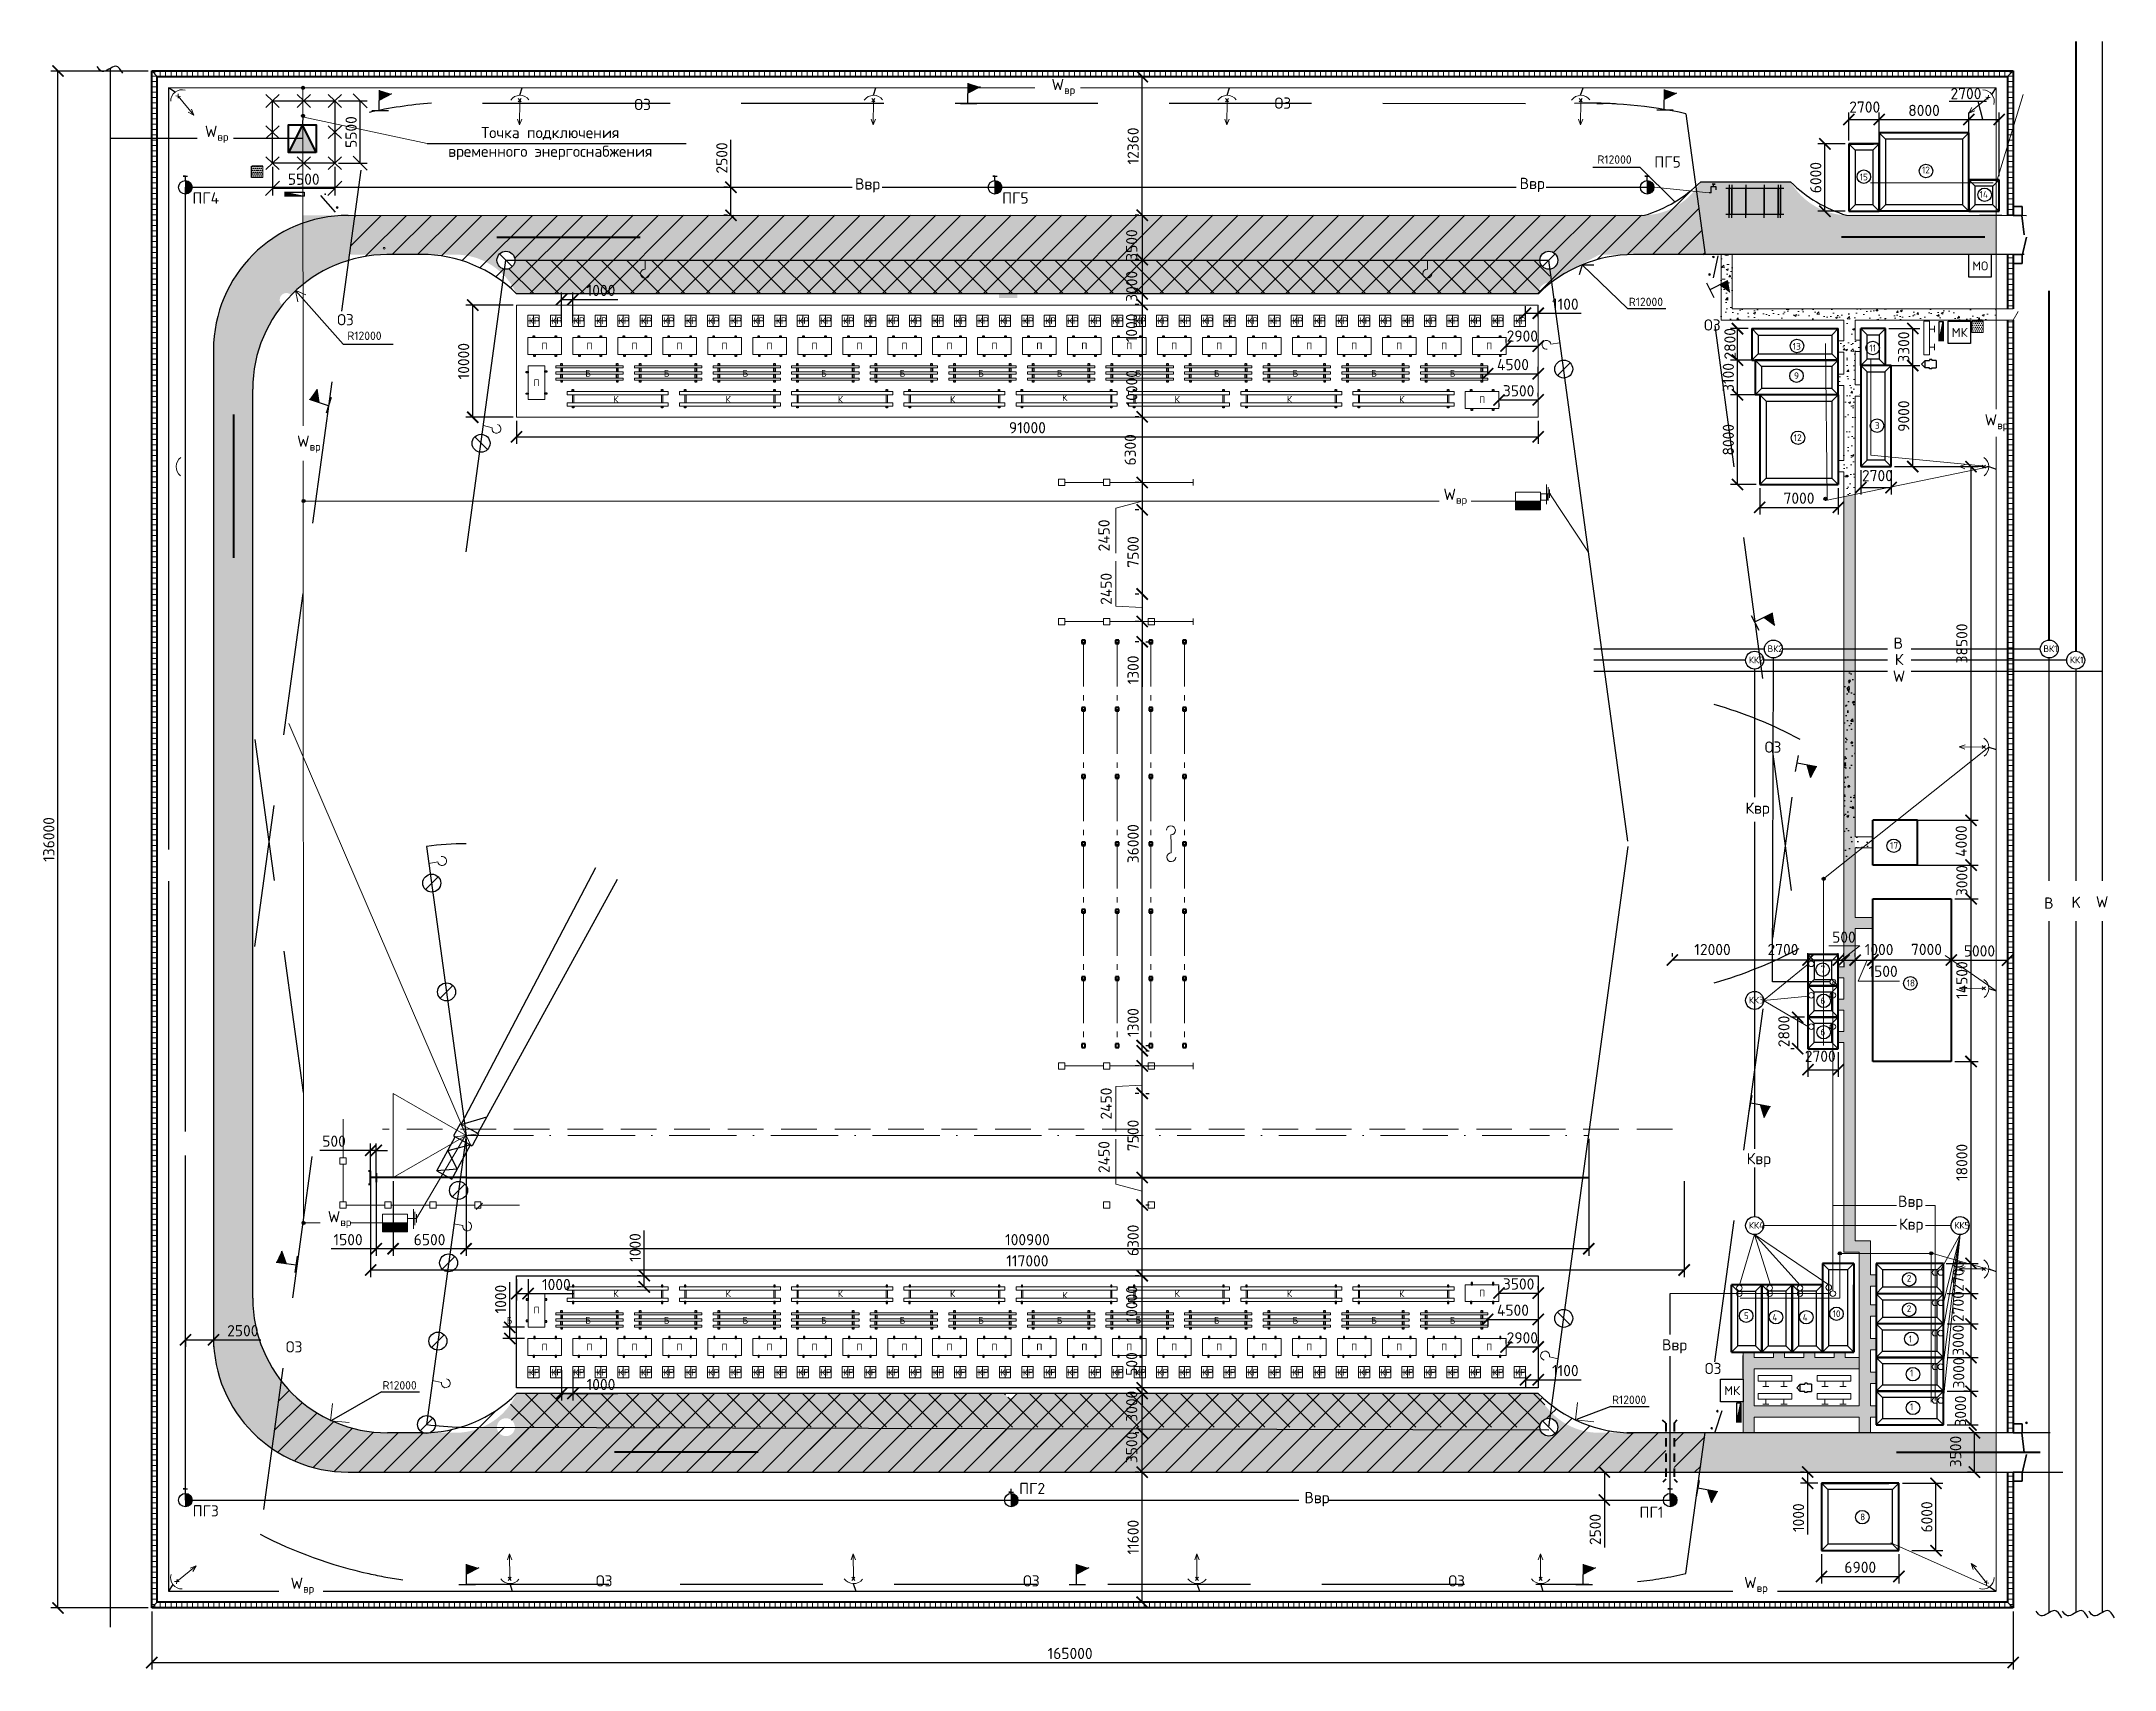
# Model space of a CAD drawing. Header units: millimetres. Extents: x -782 to 10910, y 3841 to 9763.
# Drawn here: x 5908.2 to 6277.5, y 7444.5 to 7734.7 of the extents above; entities that cross this region are included whole.
import ezdxf

# ---------------------------------------------------------------- set-up
doc = ezdxf.new("R2010")
doc.units = ezdxf.units.MM
for name, pattern in [('ACAD_ISO10W100', [18, 12, -3, 0, -3]), ('DASHEDX2', [38.1, 25.4, -12.7]), ('GOST2.303 6', [12, 8, -1.5, 1, -1.5]), ('JIS_02_0.7', [1.35, 0.75, -0.6]), ('штриховая2', [9.525, 6.35, -3.175])]:
    doc.linetypes.add(name, pattern=pattern)
for name, color, linetype, lineweight in [('!ОНенес!', 6, 'Continuous', 40), ('0.2 сетевой', 7, 'Continuous', 20), ('1основная_05мм', 151, 'Continuous', 50), ('anker', 187, 'Continuous', 60), ('желтый', 2, 'Continuous', 30), ('красный', 1, 'Continuous', 30), ('Оbводка', 1, 'Continuous', 90), ('Тонкая 0.3', 140, 'Continuous', 25), ('Фасад толст', 7, 'Continuous', 20)]:
    doc.layers.add(name, color=color, linetype=linetype, lineweight=lineweight)
for name, color, linetype in [('1', 7, 'Continuous'), ('Системный слой', 7, 'Continuous'), ('тонкая', 7, 'Continuous')]:
    doc.layers.add(name, color=color, linetype=linetype)
doc.styles.add('2.5', font='isocpeur.ttf', dxfattribs={"height": 2})
doc.styles.add('Isocpeur', font='isocpeur.ttf')
doc.styles.get("Standard").update_dxf_attribs({"font": 'isocpeur.ttf'})
doc.dimstyles.new('Копия ISO-25 M1-200', dxfattribs={"dimtxt": 2, "dimasz": 2.5, "dimexe": 1.25, "dimexo": 0.625, "dimtad": 1, "dimlfac": 400, "dimtxsty": 'Standard', "dimblk": 'OBLIQUE', "dimcen": 2.5, "dimadec": 0, "dimazin": 0, "dimtfac": 1, "dimtmove": 0, "dimatfit": 3, "dimldrblk": 'NONE', "dimfxl": 1, "dimarcsym": 0})
doc.dimstyles.new('М500 стройгенп', dxfattribs={"dimtxt": 2, "dimasz": 2, "dimexe": 1.25, "dimexo": 0.625, "dimtad": 1, "dimlfac": 500, "dimtxsty": '2.5', "dimblk": 'ARCHTICK', "dimcen": 2.5, "dimadec": 0, "dimazin": 0, "dimtfac": 1, "dimtmove": 0, "dimatfit": 3, "dimfxl": 1, "dimarcsym": 0})
pattern_1 = [(50, (6572.8187, 3022.8787), (4.5546167, -0.398477), [0.47625, -5.23875]), (355, (6572.8187, 3022.8787), (-0.8810855, 4.776421), [0.381, -4.1910146]), (100.45144, (6573.1982, 3022.8455), (3.673531, 4.377944), [0.40475, -4.452256]), (46.1842, (6572.8187, 3024.1487), (6.776976, -1.051058), [0.714375, -7.858125]), (96.63556, (6573.3834, 3024.061), (5.935103, 6.185653), [0.607126, -6.67839]), (351.18415, (6572.819, 3024.149), (5.935103, 6.185653), [0.571499, -6.286493]), (21, (6573.4537, 3023.831), (3.7903598, -2.55663), [0.47625, -5.23875]), (326, (6573.4537, 3023.831), (1.5450507, 4.604699), [0.381, -4.191]), (71.45144, (6573.7696, 3023.618), (5.3354105, 2.0480692), [0.40475, -4.4522484]), (37.5, (6572.8187, 3022.8787), (0.0772151, 2.11387597), [0, -4.1402, 0, -4.2545, 0, -4.206875]), (7.5, (6572.8187, 3022.8787), (1.6704916, 2.5045144), [0, -2.4257, 0, -4.04495, 0, -1.603375]), (327.5, (6571.4026, 3022.8787), (3.3897649, -0.1432186), [0, -1.5875, 0, -4.953, 0, -6.57225]), (317.5, (6570.7676, 3022.8787), (3.7032295, 0.6356623), [0, -2.06375, 0, -3.2893, 0, -4.66725])]
pattern_2 = [(45, (6572.8187, 3022.8787), (-2.245064, 2.245064), [])]
pattern_3 = [(50, (3748.1777, 4396.676), (3.6436934, -0.3187817), [0.381, -4.191]), (355, (3748.1777, 4396.676), (-0.7048684, 3.821137), [0.3048, -3.3528117]), (100.45144, (3748.4813, 4396.6493), (2.938825, 3.502355), [0.3238002, -3.561805]), (46.1842, (3748.1777, 4397.692), (5.421581, -0.8408466), [0.5715, -6.2865]), (96.63556, (3748.6295, 4397.622), (4.748083, 4.9485225), [0.4857005, -5.342712]), (351.18415, (3748.1777, 4397.692), (4.748083, 4.9485225), [0.457199, -5.029195]), (21, (3748.6857, 4397.438), (3.0322878, -2.045304), [0.381, -4.191]), (326, (3748.6857, 4397.438), (1.2360406, 3.6837593), [0.3048, -3.3528]), (71.451445, (3748.9384, 4397.2674), (4.2683284, 1.6384554), [0.3238002, -3.5617988]), (37.5, (3748.1777, 4396.6759), (0.06177207, 1.69110078), [0, -3.31216, 0, -3.4036, 0, -3.3655]), (7.5, (3748.1777, 4396.6759), (1.33639325, 2.0036115), [0, -1.94056, 0, -3.23596, 0, -1.2827]), (327.5, (3747.0448, 4396.6759), (2.7118119, -0.1145749), [0, -1.27, 0, -3.9624, 0, -5.2578]), (317.5, (3746.5368, 4396.676), (2.9625836, 0.5085298), [0, -1.651, 0, -2.63144, 0, -3.7338])]
pattern_4 = [(180, (3748.1777, 4396.6759), (-2e-16, -0.9525), [])]

msp = doc.modelspace()

# ---------------------------------------------------------------- texts
at = {"color": 7, "linetype": 'DASHEDX2', "lineweight": 20, "insert": (5998.880781, 7716.499783), "char_height": 2, "width": 44.83939673, "attachment_point": 5, "style": 'Isocpeur'}
msp.add_mtext('\\pxqc;Точка подключения \\Pвременного энергоснабжения', dxfattribs=at)
at = {"lineweight": 40, "width": 15.99997333, "attachment_point": 5, "style": 'Isocpeur'}
for s, insert, char_height in [('ПГ5', (6197.912105, 7713.196192), 2), ('12', (6243.931558, 7711.761623), 1.199998), ('ПГ4', (5937.498637, 7706.774482), 2), ('ПГ5', (6081.724813, 7706.774482), 2), ('15', (6232.860264, 7710.515715), 1.199998), ('14', (6254.249926, 7707.400234), 1.199998), ('МО', (6253.605137, 7694.66845), 1.5999973), ('МК', (6249.933198, 7682.801062), 1.5999973), ('13', (6220.937186, 7680.331131), 1.199998), ('9', (6220.875886, 7675.09952), 1.199998), ('12', (6221.098524, 7664.046865), 1.199998), ('3', (6235.252206, 7666.227542), 1.199998), ('В', (6239.008313, 7627.436799), 2), ('W', (6239.144183, 7621.56621), 2), ('К', (6239.155023, 7624.523466), 2), ('17', (6238.269345, 7591.366967), 1.199998), ('В', (6265.825754, 7581.106147), 2), ('K', (6270.702972, 7581.244738), 2), ('W', (6275.325826, 7581.337027), 2), ('7', (6225.580699, 7569.334887), 1.199998), ('18', (6241.245001, 7566.842858), 1.199998), ('6', (6225.580699, 7563.734896), 1.199998), ('6', (6225.580699, 7558.134906), 1.199998), ('2', (6240.930604, 7514.202437), 1.199998), ('5', (6211.94756, 7507.54594), 1.199998), ('10', (6228.014115, 7507.90254), 1.199998), ('2', (6240.930604, 7508.802446), 1.199998), ('4', (6217.026647, 7507.242227), 1.199998), ('4', (6222.426638, 7507.242227), 1.199998), ('1', (6241.171788, 7503.4139), 1.199998), ('1', (6241.40272, 7497.329791), 1.199998), ('МК', (6209.406721, 7494.207374), 1.5999973), ('1', (6241.40272, 7491.329801), 1.199998), ('ПГ2', (6084.711807, 7476.758138), 2), ('ПГ3', (5937.498637, 7472.774482), 2), ('ПГ1', (6195.043679, 7472.526628), 2), ('8', (6232.672548, 7471.698388), 1.199998)]:
    msp.add_mtext(s, dxfattribs=dict(at, insert=insert, char_height=char_height))
at = {"insert": (6234.447371, 7680.017156), "char_height": 1.199998, "width": 15.99997333, "attachment_point": 5, "style": 'Isocpeur'}
msp.add_mtext('11', dxfattribs=at)
at = {"layer": '1', "width": 335.51997649, "style": 'Isocpeur'}
for s, insert, char_height, attachment_point in [('\\A1;W{\\H0.7x;\\S^ вр;}', (6088.175931, 7727.998754), 2, 1), ('ОЗ', (6013.839578, 7724.447953), 2, 1), ('ОЗ', (6127.892381, 7724.691117), 2, 1), ('\\A1;W{\\H0.7x;\\S^ вр;}', (5937.344082, 7719.661561), 2, 1), ('\\A1;R12000', (6191.508857, 7714.379428), 1.4999975, 3), ('\\A1;Ввр', (6053.15915, 7710.289568), 2, 1), ('\\A1;Ввр', (6171.561618, 7710.377871), 2, 1), ('\\A1;R12000', (6197.104014, 7689.008283), 1.4999975, 3), ('ОЗ', (5960.908206, 7686.085022), 2, 1), ('КР', (5995.042978, 7684.30841), 1.199998, 7), ('КР', (5999.042975, 7684.30841), 1.199998, 7), ('КР', (6003.042971, 7684.30841), 1.199998, 7), ('КР', (6007.042968, 7684.30841), 1.199998, 7), ('КР', (6011.042965, 7684.30841), 1.199998, 7), ('КР', (6015.042961, 7684.30841), 1.199998, 7), ('КР', (6019.042958, 7684.30841), 1.199998, 7), ('КР', (6023.042955, 7684.30841), 1.199998, 7), ('КР', (6027.042951, 7684.30841), 1.199998, 7), ('КР', (6031.042948, 7684.30841), 1.199998, 7), ('КР', (6035.042945, 7684.30841), 1.199998, 7), ('КР', (6039.042941, 7684.30841), 1.199998, 7), ('КР', (6043.042938, 7684.30841), 1.199998, 7), ('КР', (6047.042935, 7684.30841), 1.199998, 7), ('КР', (6051.042931, 7684.30841), 1.199998, 7), ('КР', (6055.042928, 7684.30841), 1.199998, 7), ('КР', (6059.042925, 7684.30841), 1.199998, 7), ('КР', (6063.042921, 7684.30841), 1.199998, 7), ('КР', (6067.042918, 7684.30841), 1.199998, 7), ('КР', (6071.042915, 7684.30841), 1.199998, 7), ('КР', (6075.042911, 7684.30841), 1.199998, 7), ('КР', (6079.042908, 7684.30841), 1.199998, 7), ('КР', (6083.042905, 7684.30841), 1.199998, 7), ('КР', (6087.042901, 7684.30841), 1.199998, 7), ('КР', (6091.042898, 7684.30841), 1.199998, 7), ('КР', (6095.042895, 7684.30841), 1.199998, 7), ('КР', (6099.042891, 7684.30841), 1.199998, 7), ('КР', (6103.042888, 7684.30841), 1.199998, 7), ('КР', (6107.042885, 7684.30841), 1.199998, 7), ('КР', (6111.042881, 7684.30841), 1.199998, 7), ('КР', (6115.042878, 7684.30841), 1.199998, 7), ('КР', (6119.042875, 7684.30841), 1.199998, 7), ('КР', (6123.042871, 7684.30841), 1.199998, 7), ('КР', (6127.042868, 7684.30841), 1.199998, 7), ('КР', (6131.042865, 7684.30841), 1.199998, 7), ('КР', (6135.042861, 7684.30841), 1.199998, 7), ('КР', (6139.042858, 7684.30841), 1.199998, 7), ('КР', (6143.042855, 7684.30841), 1.199998, 7), ('КР', (6146.760831, 7684.30841), 1.199998, 7), ('КР', (6150.760828, 7684.30841), 1.199998, 7), ('КР', (6154.760824, 7684.30841), 1.199998, 7), ('КР', (6158.760821, 7684.30841), 1.199998, 7), ('КР', (6162.760818, 7684.30841), 1.199998, 7), ('КР', (6166.760814, 7684.30841), 1.199998, 7), ('КР', (6170.760811, 7684.30841), 1.199998, 7), ('\\A1;R12000', (5968.819534, 7681.468443), 1.4999975, 9), ('ОЗ', (6204.401961, 7685.14555), 2, 1), ('П', (5997.334073, 7679.809163), 1.199998, 7), ('П', (6005.346234, 7679.809163), 1.199998, 7), ('П', (6013.358394, 7679.809163), 1.199998, 7), ('П', (6021.370555, 7679.809163), 1.199998, 7), ('П', (6029.382715, 7679.809163), 1.199998, 7), ('П', (6037.394876, 7679.809163), 1.199998, 7), ('П', (6045.407037, 7679.809163), 1.199998, 7), ('П', (6053.419197, 7679.809163), 1.199998, 7), ('П', (6061.431358, 7679.809163), 1.199998, 7), ('П', (6069.443518, 7679.809163), 1.199998, 7), ('П', (6077.455679, 7679.809163), 1.199998, 7), ('П', (6085.46784, 7679.809163), 1.199998, 7), ('П', (6093.48, 7679.809163), 1.199998, 7), ('П', (6101.492161, 7679.809163), 1.199998, 7), ('П', (6109.504321, 7679.809163), 1.199998, 7), ('П', (6117.516482, 7679.809163), 1.199998, 7), ('П', (6125.528643, 7679.809163), 1.199998, 7), ('П', (6133.540803, 7679.809163), 1.199998, 7), ('П', (6141.552964, 7679.809163), 1.199998, 7), ('П', (6149.565124, 7679.809163), 1.199998, 7), ('П', (6157.577285, 7679.809163), 1.199998, 7), ('П', (6165.589446, 7679.809163), 1.199998, 7), ('П', (5995.887194, 7673.230358), 1.199998, 7), ('Б', (6005.115143, 7674.921707), 1.199998, 7), ('Б', (6019.115143, 7674.921707), 1.199998, 7), ('Б', (6033.115143, 7674.921707), 1.199998, 7), ('Б', (6047.115143, 7674.921707), 1.199998, 7), ('Б', (6061.115143, 7674.921707), 1.199998, 7), ('Б', (6075.115143, 7674.921707), 1.199998, 7), ('Б', (6089.115143, 7674.921707), 1.199998, 7), ('Б', (6103.115143, 7674.921707), 1.199998, 7), ('Б', (6103.115143, 7674.921707), 1.199998, 7), ('Б', (6117.115143, 7674.921707), 1.199998, 7), ('Б', (6131.115143, 7674.921707), 1.199998, 7), ('Б', (6145.115143, 7674.921707), 1.199998, 7), ('Б', (6159.115143, 7674.921707), 1.199998, 7), ('К', (6010.086218, 7670.286093), 1.199998, 7), ('К', (6030.086218, 7670.286093), 1.199998, 7), ('К', (6050.086218, 7670.286093), 1.199998, 7), ('К', (6070.086218, 7670.286093), 1.199998, 7), ('К', (6090.086218, 7670.586093), 1.199998, 7), ('К', (6110.086218, 7670.286093), 1.199998, 7), ('К', (6130.086218, 7670.286093), 1.199998, 7), ('К', (6150.086218, 7670.286093), 1.199998, 7), ('П', (6164.334073, 7670.209163), 1.199998, 7), ('\\A1;W{\\H0.7x;\\S^ вр;}', (6254.400921, 7668.243843), 2, 1), ('\\A1;W{\\H0.7x;\\S^ вр;}', (5953.767792, 7664.430739), 2, 1), ('\\A1;W{\\H0.7x;\\S^ вр;}', (6157.994172, 7654.958926), 2, 1), ('ОЗ', (6215.220934, 7609.909431), 2, 1), ('\\A1;Квр', (6211.772838, 7599.043505), 2, 1), ('\\A1;Квр', (6212.000328, 7536.559627), 2, 1), ('\\A1;Ввр', (6238.971349, 7528.943268), 2, 1), ('\\A1;W{\\H0.7x;\\S^ вр;}', (5959.237072, 7526.213851), 2, 1), ('\\A1;W{\\H0.7x;\\S^ вр;}', (5959.237072, 7526.213851), 2, 1), ('\\A1;Квр', (6239.13813, 7524.887591), 2, 1), ('К', (6010.086218, 7512.086093), 1.199998, 1), ('К', (6030.086218, 7512.086093), 1.199998, 1), ('К', (6050.086218, 7512.086093), 1.199998, 1), ('К', (6070.086218, 7512.086093), 1.199998, 1), ('К', (6090.086218, 7511.786093), 1.199998, 1), ('К', (6110.086218, 7512.086093), 1.199998, 1), ('К', (6130.086218, 7512.086093), 1.199998, 1), ('К', (6150.086218, 7512.086093), 1.199998, 1), ('П', (6164.334073, 7512.163022), 1.199998, 1), ('П', (5995.887194, 7509.141827), 1.199998, 1), ('Б', (5991.115143, 7506.121707), 1.199998, 7), ('Б', (6005.115143, 7506.121707), 1.199998, 7), ('Б', (6019.115143, 7506.121707), 1.199998, 7), ('Б', (6033.115143, 7506.121707), 1.199998, 7), ('Б', (6047.115143, 7506.121707), 1.199998, 7), ('Б', (6061.115143, 7506.121707), 1.199998, 7), ('Б', (6075.115143, 7506.121707), 1.199998, 7), ('Б', (6089.115143, 7506.121707), 1.199998, 7), ('Б', (6103.115143, 7507.450478), 1.199998, 1), ('Б', (6103.115143, 7506.121707), 1.199998, 7), ('Б', (6117.115143, 7506.121707), 1.199998, 7), ('Б', (6131.115143, 7506.121707), 1.199998, 7), ('Б', (6145.115143, 7506.121707), 1.199998, 7), ('Б', (6159.115143, 7506.121707), 1.199998, 7), ('П', (5997.334073, 7502.563022), 1.199998, 1), ('П', (6005.346234, 7502.563022), 1.199998, 1), ('П', (6013.358394, 7502.563022), 1.199998, 1), ('П', (6021.370555, 7502.563022), 1.199998, 1), ('П', (6029.382715, 7502.563022), 1.199998, 1), ('П', (6037.394876, 7502.563022), 1.199998, 1), ('П', (6045.407037, 7502.563022), 1.199998, 1), ('П', (6053.419197, 7502.563022), 1.199998, 1), ('П', (6061.431358, 7502.563022), 1.199998, 1), ('П', (6069.443518, 7502.563022), 1.199998, 1), ('П', (6077.455679, 7502.563022), 1.199998, 1), ('П', (6085.46784, 7502.563022), 1.199998, 1), ('П', (6093.48, 7502.563022), 1.199998, 1), ('П', (6101.492161, 7502.563022), 1.199998, 1), ('П', (6109.504321, 7502.563022), 1.199998, 1), ('П', (6117.516482, 7502.563022), 1.199998, 1), ('П', (6125.528643, 7502.563022), 1.199998, 1), ('П', (6133.540803, 7502.563022), 1.199998, 1), ('П', (6141.552964, 7502.563022), 1.199998, 1), ('П', (6149.565124, 7502.563022), 1.199998, 1), ('П', (6157.577285, 7502.563022), 1.199998, 1), ('П', (6165.589446, 7502.563022), 1.199998, 1), ('\\A1;Ввр', (6196.923735, 7503.366868), 2, 1), ('КР', (5995.042978, 7498.063775), 1.199998, 1), ('КР', (5999.042975, 7498.063775), 1.199998, 1), ('КР', (6003.042971, 7498.063775), 1.199998, 1), ('КР', (6007.042968, 7498.063775), 1.199998, 1), ('КР', (6011.042965, 7498.063775), 1.199998, 1), ('КР', (6015.042961, 7498.063775), 1.199998, 1), ('КР', (6019.042958, 7498.063775), 1.199998, 1), ('КР', (6023.042955, 7498.063775), 1.199998, 1), ('КР', (6027.042951, 7498.063775), 1.199998, 1), ('КР', (6031.042948, 7498.063775), 1.199998, 1), ('КР', (6035.042945, 7498.063775), 1.199998, 1), ('КР', (6039.042941, 7498.063775), 1.199998, 1), ('КР', (6043.042938, 7498.063775), 1.199998, 1), ('КР', (6047.042935, 7498.063775), 1.199998, 1), ('КР', (6051.042931, 7498.063775), 1.199998, 1), ('КР', (6055.042928, 7498.063775), 1.199998, 1), ('КР', (6059.042925, 7498.063775), 1.199998, 1), ('КР', (6063.042921, 7498.063775), 1.199998, 1), ('КР', (6067.042918, 7498.063775), 1.199998, 1), ('КР', (6071.042915, 7498.063775), 1.199998, 1), ('КР', (6075.042911, 7498.063775), 1.199998, 1), ('КР', (6079.042908, 7498.063775), 1.199998, 1), ('КР', (6083.042905, 7498.063775), 1.199998, 1), ('КР', (6087.042901, 7498.063775), 1.199998, 1), ('КР', (6091.042898, 7498.063775), 1.199998, 1), ('КР', (6095.042895, 7498.063775), 1.199998, 1), ('КР', (6099.042891, 7498.063775), 1.199998, 1), ('КР', (6103.042888, 7498.063775), 1.199998, 1), ('КР', (6107.042885, 7498.063775), 1.199998, 1), ('КР', (6111.042881, 7498.063775), 1.199998, 1), ('КР', (6115.042878, 7498.063775), 1.199998, 1), ('КР', (6119.042875, 7498.063775), 1.199998, 1), ('КР', (6123.042871, 7498.063775), 1.199998, 1), ('КР', (6127.042868, 7498.063775), 1.199998, 1), ('КР', (6131.042865, 7498.063775), 1.199998, 1), ('КР', (6135.042861, 7498.063775), 1.199998, 1), ('КР', (6139.042858, 7498.063775), 1.199998, 1), ('КР', (6143.042855, 7498.063775), 1.199998, 1), ('КР', (6146.760831, 7498.063775), 1.199998, 1), ('КР', (6150.760828, 7498.063775), 1.199998, 1), ('КР', (6154.760824, 7498.063775), 1.199998, 1), ('КР', (6158.760821, 7498.063775), 1.199998, 1), ('КР', (6162.760818, 7498.063775), 1.199998, 1), ('КР', (6166.760814, 7498.063775), 1.199998, 1), ('КР', (6170.760811, 7498.063775), 1.199998, 1), ('ОЗ', (6204.542997, 7499.154444), 2, 1), ('\\A1;R12000', (5975.081263, 7495.896172), 1.4999975, 3), ('\\A1;R12000', (5975.081263, 7495.896172), 1.4999975, 3), ('\\A1;R12000', (6194.123685, 7493.321551), 1.4999975, 3), ('\\A1;Ввр', (6133.216801, 7476.132959), 2, 1), ('\\A1;W{\\H0.7x;\\S^ вр;}', (5952.614518, 7460.87832), 2, 1), ('ОЗ', (6006.991612, 7461.297642), 2, 1), ('ОЗ', (6083.093016, 7461.297642), 2, 1), ('ОЗ', (6158.854503, 7461.297642), 2, 1), ('\\A1;W{\\H0.7x;\\S^ вр;}', (6211.553169, 7460.999753), 2, 1)]:
    msp.add_mtext(s, dxfattribs=dict(at, insert=insert, char_height=char_height, attachment_point=attachment_point))
at = {"layer": '1', "color": 5, "lineweight": 30, "char_height": 1.199998, "width": 335.51997649, "attachment_point": 1, "style": 'Isocpeur'}
for s, insert in [('ВК2', (6215.714248, 7627.039602)), ('ВК1', (6264.86152, 7627.039602))]:
    msp.add_mtext(s, dxfattribs=dict(at, insert=insert))
at = {"layer": '1', "color": 3, "lineweight": 30, "char_height": 1.199998, "width": 335.51997649, "attachment_point": 1, "style": 'Isocpeur'}
for s, insert in [('КК2', (6212.371397, 7625.048833)), ('КК1', (6269.564642, 7625.048833))]:
    msp.add_mtext(s, dxfattribs=dict(at, insert=insert))
at = {"layer": '1', "color": 3, "char_height": 1.199998, "width": 335.51997649, "attachment_point": 1, "style": 'Isocpeur'}
for s, insert in [('КК3', (6212.371397, 7564.406555)), ('КК4', (6212.371397, 7524.27533)), ('КК5', (6248.976443, 7524.27533))]:
    msp.add_mtext(s, dxfattribs=dict(at, insert=insert))
at = {"layer": '1', "lineweight": 30, "insert": (5951.756269, 7503.010352), "char_height": 2, "width": 335.51997649, "attachment_point": 1, "style": 'Isocpeur'}
msp.add_mtext('ОЗ', dxfattribs=at)

# ---------------------------------------------------------------- blocks, each defined once
blk = doc.blocks.new('_OBLIQUE')
at = {"color": 0, "linetype": 'ByBlock'}
blk.add_line((-0.5, -0.5), (0.5, 0.5), dxfattribs=at)
blk = doc.blocks.new('*D387')
at = {"color": 0, "lineweight": -2, "transparency": 16777216}
for p, q in [((5949.41, 7712.36), (5949.41, 7707.25)), ((5960.5, 7712.36), (5960.5, 7707.25)), ((5949.41, 7708.5), (5960.5, 7708.5))]:
    blk.add_line(p, q, dxfattribs=at)
at = {"layer": 'Defpoints', "color": 0, "lineweight": 30, "transparency": 16777216}
for p in [(5949.41, 7712.98), (5960.5, 7712.98), (5960.5, 7708.5)]:
    blk.add_point(p, dxfattribs=at)
at = {"color": 0, "lineweight": -2, "transparency": 16777216, "xscale": 2.5, "yscale": 2.5, "zscale": 2.5, "rotation": 180}
blk.add_blockref('_OBLIQUE', (5949.41, 7708.5), dxfattribs=at)
at = {"color": 0, "lineweight": -2, "transparency": 16777216, "xscale": 2.5, "yscale": 2.5, "zscale": 2.5}
blk.add_blockref('_OBLIQUE', (5960.5, 7708.5), dxfattribs=at)
at = {"color": 0, "lineweight": 15, "transparency": 16777216, "insert": (5954.95, 7710.12), "char_height": 2, "attachment_point": 5}
blk.add_mtext('5500', dxfattribs=at)
blk = doc.blocks.new('_None')
blk = doc.blocks.new('*D388')
at = {"color": 0, "lineweight": -2, "transparency": 16777216}
for p, q in [((5961.12, 7724.07), (5966.27, 7724.07)), ((5965.02, 7712.98), (5965.02, 7724.07)), ((5961.12, 7712.98), (5966.27, 7712.98))]:
    blk.add_line(p, q, dxfattribs=at)
at = {"layer": 'Defpoints', "color": 0, "lineweight": 30, "transparency": 16777216}
for p in [(5960.5, 7724.07), (5965.02, 7724.07), (5960.5, 7712.98)]:
    blk.add_point(p, dxfattribs=at)
at = {"color": 0, "lineweight": -2, "transparency": 16777216, "xscale": 2.5, "yscale": 2.5, "zscale": 2.5}
for p, rotation in [((5965.02, 7724.07), 90), ((5965.02, 7712.98), 270)]:
    blk.add_blockref('_OBLIQUE', p, dxfattribs=dict(at, rotation=rotation))
at = {"color": 0, "lineweight": 15, "transparency": 16777216, "insert": (5963.39, 7718.53), "char_height": 2, "attachment_point": 5, "rotation": 90}
blk.add_mtext('5500', dxfattribs=at)
blk = doc.blocks.new('_ArchTick')
at = {"color": 0, "linetype": 'ByBlock', "const_width": 0.15}
blk.add_lwpolyline([(-0.5, -0.5), (0.5, 0.5)], dxfattribs=at)
blk = doc.blocks.new('*D389')
at = {"color": 0, "lineweight": -2, "transparency": 16777216}
for p, q in [((6102.37, 7479.69), (6105.57, 7479.69)), ((6104.32, 7456.47), (6104.32, 7479.69)), ((6102.37, 7456.47), (6105.57, 7456.47))]:
    blk.add_line(p, q, dxfattribs=at)
at = {"layer": 'Defpoints', "color": 0, "lineweight": 30, "transparency": 16777216}
for p in [(6101.74, 7479.69), (6104.32, 7479.69), (6101.74, 7456.47)]:
    blk.add_point(p, dxfattribs=at)
at = {"color": 0, "lineweight": -2, "transparency": 16777216, "xscale": 2, "yscale": 2, "zscale": 2}
for p, rotation in [((6104.32, 7479.69), 90), ((6104.32, 7456.47), 270)]:
    blk.add_blockref('_ArchTick', p, dxfattribs=dict(at, rotation=rotation))
at = {"color": 0, "lineweight": 20, "transparency": 16777216, "insert": (6102.7, 7468.08), "char_height": 2, "attachment_point": 5, "rotation": 90, "style": '2.5'}
blk.add_mtext('11600', dxfattribs=at)
blk = doc.blocks.new('*D390')
at = {"color": 0, "lineweight": -2, "transparency": 16777216}
for p, q in [((6103.7, 7486.69), (6103.07, 7486.69)), ((6104.32, 7479.69), (6104.32, 7486.69)), ((6103.7, 7479.69), (6103.07, 7479.69))]:
    blk.add_line(p, q, dxfattribs=at)
at = {"layer": 'Defpoints', "color": 0, "lineweight": 30, "transparency": 16777216}
for p in [(6104.32, 7486.69), (6104.32, 7486.69), (6104.32, 7479.69)]:
    blk.add_point(p, dxfattribs=at)
at = {"color": 0, "lineweight": -2, "transparency": 16777216, "xscale": 2, "yscale": 2, "zscale": 2}
for p, rotation in [((6104.32, 7486.69), 90), ((6104.32, 7479.69), 270)]:
    blk.add_blockref('_ArchTick', p, dxfattribs=dict(at, rotation=rotation))
at = {"color": 0, "lineweight": 20, "transparency": 16777216, "insert": (6102.45, 7484.08), "char_height": 2, "attachment_point": 5, "rotation": 90, "style": '2.5'}
blk.add_mtext('3500', dxfattribs=at)
blk = doc.blocks.new('*D391')
at = {"color": 0, "lineweight": -2, "transparency": 16777216}
for p, q in [((6103.7, 7493.69), (6103.07, 7493.69)), ((6104.32, 7486.69), (6104.32, 7493.69)), ((6103.7, 7486.69), (6103.07, 7486.69))]:
    blk.add_line(p, q, dxfattribs=at)
at = {"layer": 'Defpoints', "color": 0, "lineweight": 30, "transparency": 16777216}
for p in [(6104.32, 7493.69), (6104.32, 7493.69), (6104.32, 7486.69)]:
    blk.add_point(p, dxfattribs=at)
at = {"color": 0, "lineweight": -2, "transparency": 16777216, "xscale": 2, "yscale": 2, "zscale": 2}
for p, rotation in [((6104.32, 7493.69), 90), ((6104.32, 7486.69), 270)]:
    blk.add_blockref('_ArchTick', p, dxfattribs=dict(at, rotation=rotation))
at = {"color": 0, "lineweight": 20, "transparency": 16777216, "insert": (6102.45, 7491.43), "char_height": 2, "attachment_point": 5, "rotation": 90, "style": '2.5'}
blk.add_mtext('3000', dxfattribs=at)
blk = doc.blocks.new('*D392')
at = {"color": 0, "lineweight": -2, "transparency": 16777216}
for p, q in [((6103.7, 7494.69), (6103.07, 7494.69)), ((6103.7, 7493.69), (6103.07, 7493.69)), ((6104.32, 7494.69), (6104.32, 7496.69)), ((6104.32, 7493.69), (6104.32, 7494.69)), ((6104.32, 7493.69), (6104.32, 7491.69))]:
    blk.add_line(p, q, dxfattribs=at)
at = {"layer": 'Defpoints', "color": 0, "lineweight": 30, "transparency": 16777216}
for p in [(6104.32, 7494.69), (6104.32, 7494.69), (6104.32, 7493.69)]:
    blk.add_point(p, dxfattribs=at)
at = {"color": 0, "lineweight": -2, "transparency": 16777216, "xscale": 2, "yscale": 2, "zscale": 2}
for p, rotation in [((6104.32, 7494.69), 270), ((6104.32, 7493.69), 90)]:
    blk.add_blockref('_ArchTick', p, dxfattribs=dict(at, rotation=rotation))
at = {"color": 0, "lineweight": 20, "transparency": 16777216, "insert": (6102.45, 7498.95), "char_height": 2, "attachment_point": 5, "rotation": 90, "style": '2.5'}
blk.add_mtext('500', dxfattribs=at)
blk = doc.blocks.new('*D393')
at = {"color": 0, "lineweight": -2, "transparency": 16777216}
for p, q in [((6103.7, 7514.69), (6103.07, 7514.69)), ((6104.32, 7494.69), (6104.32, 7514.69)), ((6103.7, 7494.69), (6103.07, 7494.69))]:
    blk.add_line(p, q, dxfattribs=at)
at = {"layer": 'Defpoints', "color": 0, "lineweight": 30, "transparency": 16777216}
for p in [(6104.32, 7514.69), (6104.32, 7514.69), (6104.32, 7494.69)]:
    blk.add_point(p, dxfattribs=at)
at = {"color": 0, "lineweight": -2, "transparency": 16777216, "xscale": 2, "yscale": 2, "zscale": 2}
for p, rotation in [((6104.32, 7514.69), 90), ((6104.32, 7494.69), 270)]:
    blk.add_blockref('_ArchTick', p, dxfattribs=dict(at, rotation=rotation))
at = {"color": 0, "lineweight": 20, "transparency": 16777216, "insert": (6102.45, 7509.6), "char_height": 2, "attachment_point": 5, "rotation": 90, "style": '2.5'}
blk.add_mtext('10000', dxfattribs=at)
blk = doc.blocks.new('*D394')
at = {"color": 0, "lineweight": -2, "transparency": 16777216}
for p, q in [((6104.32, 7514.69), (6104.32, 7527.29)), ((6104.95, 7527.29), (6105.57, 7527.29)), ((6104.95, 7514.69), (6105.57, 7514.69))]:
    blk.add_line(p, q, dxfattribs=at)
at = {"layer": 'Defpoints', "color": 0, "lineweight": 30, "transparency": 16777216}
for p in [(6104.32, 7527.29), (6104.32, 7527.29), (6104.32, 7514.69)]:
    blk.add_point(p, dxfattribs=at)
at = {"color": 0, "lineweight": -2, "transparency": 16777216, "xscale": 2, "yscale": 2, "zscale": 2}
for p, rotation in [((6104.32, 7527.29), 90), ((6104.32, 7514.69), 270)]:
    blk.add_blockref('_ArchTick', p, dxfattribs=dict(at, rotation=rotation))
at = {"color": 0, "lineweight": 20, "transparency": 16777216, "insert": (6102.7, 7520.99), "char_height": 2, "attachment_point": 5, "rotation": 90, "style": '2.5'}
blk.add_mtext('6300', dxfattribs=at)
blk = doc.blocks.new('*D395')
at = {"color": 0, "lineweight": -2, "transparency": 16777216}
for p, q in [((6104.32, 7527.29), (6104.32, 7532.19)), ((6104.95, 7532.19), (6105.57, 7532.19)), ((6104.95, 7527.29), (6105.57, 7527.29))]:
    blk.add_line(p, q, dxfattribs=at)
at = {"layer": 'Defpoints', "color": 0, "lineweight": 30, "transparency": 16777216}
for p in [(6104.32, 7532.19), (6104.32, 7532.19), (6104.32, 7527.29)]:
    blk.add_point(p, dxfattribs=at)
at = {"color": 0, "lineweight": -2, "transparency": 16777216, "xscale": 2, "yscale": 2, "zscale": 2}
for p, rotation in [((6104.32, 7532.19), 90), ((6104.32, 7527.29), 270)]:
    blk.add_blockref('_ArchTick', p, dxfattribs=dict(at, rotation=rotation))
at = {"color": 0, "lineweight": 20, "transparency": 16777216, "insert": (6097.52, 7535.84), "char_height": 2, "attachment_point": 5, "rotation": 90, "style": '2.5'}
blk.add_mtext('2450', dxfattribs=at)
blk = doc.blocks.new('*D396')
at = {"color": 0, "lineweight": -2, "transparency": 16777216}
for p, q in [((6104.32, 7532.19), (6104.32, 7547.19)), ((6104.95, 7547.19), (6105.57, 7547.19)), ((6104.95, 7532.19), (6105.57, 7532.19))]:
    blk.add_line(p, q, dxfattribs=at)
at = {"layer": 'Defpoints', "color": 0, "lineweight": 30, "transparency": 16777216}
for p in [(6104.32, 7547.19), (6104.32, 7547.19), (6104.32, 7532.19)]:
    blk.add_point(p, dxfattribs=at)
at = {"color": 0, "lineweight": -2, "transparency": 16777216, "xscale": 2, "yscale": 2, "zscale": 2}
for p, rotation in [((6104.32, 7547.19), 90), ((6104.32, 7532.19), 270)]:
    blk.add_blockref('_ArchTick', p, dxfattribs=dict(at, rotation=rotation))
at = {"color": 0, "lineweight": 20, "transparency": 16777216, "insert": (6102.7, 7539.69), "char_height": 2, "attachment_point": 5, "rotation": 90, "style": '2.5'}
blk.add_mtext('7500', dxfattribs=at)
blk = doc.blocks.new('*D397')
at = {"color": 0, "lineweight": -2, "transparency": 16777216}
for p, q in [((6103.7, 7552.07), (6103.07, 7552.07)), ((6104.32, 7547.19), (6104.32, 7552.07)), ((6103.7, 7547.19), (6103.07, 7547.19))]:
    blk.add_line(p, q, dxfattribs=at)
at = {"layer": 'Defpoints', "color": 0, "lineweight": 30, "transparency": 16777216}
for p in [(6104.32, 7552.07), (6104.32, 7552.07), (6104.32, 7547.19)]:
    blk.add_point(p, dxfattribs=at)
at = {"color": 0, "lineweight": -2, "transparency": 16777216, "xscale": 2, "yscale": 2, "zscale": 2}
for p, rotation in [((6104.32, 7552.07), 90), ((6104.32, 7547.19), 270)]:
    blk.add_blockref('_ArchTick', p, dxfattribs=dict(at, rotation=rotation))
at = {"color": 0, "lineweight": 20, "transparency": 16777216, "insert": (6097.91, 7545.36), "char_height": 2, "attachment_point": 5, "rotation": 90, "style": '2.5'}
blk.add_mtext('2450', dxfattribs=at)
blk = doc.blocks.new('*D398')
at = {"color": 0, "lineweight": -2, "transparency": 16777216}
for p, q in [((6104.32, 7554.79), (6104.32, 7562.84)), ((6104.32, 7552.07), (6104.32, 7554.79)), ((6104.95, 7554.79), (6105.57, 7554.79)), ((6104.95, 7552.07), (6105.57, 7552.07))]:
    blk.add_line(p, q, dxfattribs=at)
at = {"layer": 'Defpoints', "color": 0, "lineweight": 30, "transparency": 16777216}
for p in [(6104.32, 7554.79), (6104.32, 7554.79), (6104.32, 7552.07)]:
    blk.add_point(p, dxfattribs=at)
at = {"color": 0, "lineweight": -2, "transparency": 16777216, "xscale": 2, "yscale": 2, "zscale": 2}
for p, rotation in [((6104.32, 7554.79), 90), ((6104.32, 7552.07), 270)]:
    blk.add_blockref('_ArchTick', p, dxfattribs=dict(at, rotation=rotation))
at = {"color": 0, "lineweight": 20, "transparency": 16777216, "insert": (6102.7, 7559.81), "char_height": 2, "attachment_point": 5, "rotation": 90, "style": '2.5'}
blk.add_mtext('1300', dxfattribs=at)
blk = doc.blocks.new('*D399')
at = {"color": 0, "lineweight": -2, "transparency": 16777216}
for p, q in [((6104.32, 7555.69), (6104.32, 7627.69)), ((6104.95, 7627.69), (6105.57, 7627.69)), ((6104.95, 7555.69), (6105.57, 7555.69))]:
    blk.add_line(p, q, dxfattribs=at)
at = {"layer": 'Defpoints', "color": 0, "lineweight": 30, "transparency": 16777216}
for p in [(6104.32, 7627.69), (6104.32, 7627.69), (6104.32, 7555.69)]:
    blk.add_point(p, dxfattribs=at)
at = {"color": 0, "lineweight": -2, "transparency": 16777216, "xscale": 2, "yscale": 2, "zscale": 2}
for p, rotation in [((6104.32, 7627.69), 90), ((6104.32, 7555.69), 270)]:
    blk.add_blockref('_ArchTick', p, dxfattribs=dict(at, rotation=rotation))
at = {"color": 0, "lineweight": 20, "transparency": 16777216, "insert": (6102.7, 7591.69), "char_height": 2, "attachment_point": 5, "rotation": 90, "style": '2.5'}
blk.add_mtext('36000', dxfattribs=at)
blk = doc.blocks.new('*D370')
at = {"color": 0, "lineweight": -2, "transparency": 16777216}
for p, q in [((6103.7, 7703.69), (6103.07, 7703.69)), ((6104.32, 7703.69), (6104.32, 7695.79)), ((6103.7, 7695.79), (6103.07, 7695.79))]:
    blk.add_line(p, q, dxfattribs=at)
at = {"layer": 'Defpoints', "color": 0, "lineweight": 30, "transparency": 16777216}
for p in [(6104.32, 7703.69), (6104.32, 7695.79), (6104.32, 7695.79)]:
    blk.add_point(p, dxfattribs=at)
at = {"color": 0, "lineweight": -2, "transparency": 16777216, "xscale": 2, "yscale": 2, "zscale": 2}
for p, rotation in [((6104.32, 7703.69), 90), ((6104.32, 7695.79), 270)]:
    blk.add_blockref('_ArchTick', p, dxfattribs=dict(at, rotation=rotation))
at = {"color": 0, "lineweight": 20, "transparency": 16777216, "insert": (6102.45, 7698.39), "char_height": 2, "attachment_point": 5, "rotation": 90, "style": '2.5'}
blk.add_mtext('3500', dxfattribs=at)
blk = doc.blocks.new('*D371')
at = {"color": 0, "lineweight": -2, "transparency": 16777216}
for p, q in [((6103.7, 7695.79), (6103.07, 7695.79)), ((6104.32, 7695.79), (6104.32, 7689.69)), ((6103.7, 7689.69), (6103.07, 7689.69))]:
    blk.add_line(p, q, dxfattribs=at)
at = {"layer": 'Defpoints', "color": 0, "lineweight": 30, "transparency": 16777216}
for p in [(6104.32, 7695.79), (6104.32, 7689.69), (6104.32, 7689.69)]:
    blk.add_point(p, dxfattribs=at)
at = {"color": 0, "lineweight": -2, "transparency": 16777216, "xscale": 2, "yscale": 2, "zscale": 2}
for p, rotation in [((6104.32, 7695.79), 90), ((6104.32, 7689.69), 270)]:
    blk.add_blockref('_ArchTick', p, dxfattribs=dict(at, rotation=rotation))
at = {"color": 0, "lineweight": 20, "transparency": 16777216, "insert": (6102.45, 7691.04), "char_height": 2, "attachment_point": 5, "rotation": 90, "style": '2.5'}
blk.add_mtext('3000', dxfattribs=at)
blk = doc.blocks.new('*D372')
at = {"color": 0, "lineweight": -2, "transparency": 16777216}
for p, q in [((6103.7, 7689.69), (6103.07, 7689.69)), ((6104.32, 7689.69), (6104.32, 7687.79)), ((6103.7, 7687.79), (6103.07, 7687.79))]:
    blk.add_line(p, q, dxfattribs=at)
at = {"layer": 'Defpoints', "color": 0, "lineweight": 30, "transparency": 16777216}
for p in [(6104.32, 7689.69), (6104.32, 7687.79), (6104.32, 7687.79)]:
    blk.add_point(p, dxfattribs=at)
at = {"color": 0, "lineweight": -2, "transparency": 16777216, "xscale": 2, "yscale": 2, "zscale": 2}
for p, rotation in [((6104.32, 7689.69), 90), ((6104.32, 7687.79), 270)]:
    blk.add_blockref('_ArchTick', p, dxfattribs=dict(at, rotation=rotation))
at = {"color": 0, "lineweight": 20, "transparency": 16777216, "insert": (6102.42, 7683.62), "char_height": 2, "attachment_point": 5, "rotation": 90, "style": '2.5'}
blk.add_mtext('1000', dxfattribs=at)
blk = doc.blocks.new('*D373')
at = {"color": 0, "lineweight": -2, "transparency": 16777216}
for p, q in [((6103.7, 7687.79), (6103.07, 7687.79)), ((6104.32, 7687.79), (6104.32, 7667.79)), ((6103.7, 7667.79), (6103.07, 7667.79))]:
    blk.add_line(p, q, dxfattribs=at)
at = {"layer": 'Defpoints', "color": 0, "lineweight": 30, "transparency": 16777216}
for p in [(6104.32, 7687.79), (6104.32, 7667.79), (6104.32, 7667.79)]:
    blk.add_point(p, dxfattribs=at)
at = {"color": 0, "lineweight": -2, "transparency": 16777216, "xscale": 2, "yscale": 2, "zscale": 2}
for p, rotation in [((6104.32, 7687.79), 90), ((6104.32, 7667.79), 270)]:
    blk.add_blockref('_ArchTick', p, dxfattribs=dict(at, rotation=rotation))
at = {"color": 0, "lineweight": 20, "transparency": 16777216, "insert": (6102.45, 7672.87), "char_height": 2, "attachment_point": 5, "rotation": 90, "style": '2.5'}
blk.add_mtext('10000', dxfattribs=at)
blk = doc.blocks.new('*D374')
at = {"color": 0, "lineweight": -2, "transparency": 16777216}
for p, q in [((6103.7, 7667.79), (6103.07, 7667.79)), ((6104.32, 7667.79), (6104.32, 7656.07)), ((6103.7, 7656.07), (6103.07, 7656.07))]:
    blk.add_line(p, q, dxfattribs=at)
at = {"layer": 'Defpoints', "color": 0, "lineweight": 30, "transparency": 16777216}
for p in [(6104.32, 7667.79), (6104.32, 7656.07), (6104.32, 7656.07)]:
    blk.add_point(p, dxfattribs=at)
at = {"color": 0, "lineweight": -2, "transparency": 16777216, "xscale": 2, "yscale": 2, "zscale": 2}
for p, rotation in [((6104.32, 7667.79), 90), ((6104.32, 7656.07), 270)]:
    blk.add_blockref('_ArchTick', p, dxfattribs=dict(at, rotation=rotation))
at = {"color": 0, "lineweight": 20, "transparency": 16777216, "insert": (6102.2, 7661.89), "char_height": 2, "attachment_point": 5, "rotation": 90, "style": '2.5'}
blk.add_mtext('6300', dxfattribs=at)
blk = doc.blocks.new('*D375')
at = {"color": 0, "lineweight": -2, "transparency": 16777216}
for p, q in [((6103.7, 7656.07), (6103.07, 7656.07)), ((6104.32, 7656.07), (6104.32, 7651.19)), ((6103.7, 7651.19), (6103.07, 7651.19))]:
    blk.add_line(p, q, dxfattribs=at)
at = {"layer": 'Defpoints', "color": 0, "lineweight": 30, "transparency": 16777216}
for p in [(6104.32, 7656.07), (6104.32, 7651.19), (6104.32, 7651.19)]:
    blk.add_point(p, dxfattribs=at)
at = {"color": 0, "lineweight": -2, "transparency": 16777216, "xscale": 2, "yscale": 2, "zscale": 2}
for p, rotation in [((6104.32, 7656.07), 90), ((6104.32, 7651.19), 270)]:
    blk.add_blockref('_ArchTick', p, dxfattribs=dict(at, rotation=rotation))
at = {"color": 0, "lineweight": 20, "transparency": 16777216, "insert": (6097.52, 7646.63), "char_height": 2, "attachment_point": 5, "rotation": 90, "style": '2.5'}
blk.add_mtext('2450', dxfattribs=at)
blk = doc.blocks.new('*D376')
at = {"color": 0, "lineweight": -2, "transparency": 16777216}
for p, q in [((6103.7, 7651.19), (6103.07, 7651.19)), ((6104.32, 7651.19), (6104.32, 7636.19)), ((6103.7, 7636.19), (6103.07, 7636.19))]:
    blk.add_line(p, q, dxfattribs=at)
at = {"layer": 'Defpoints', "color": 0, "lineweight": 30, "transparency": 16777216}
for p in [(6104.32, 7651.19), (6104.32, 7636.19), (6104.32, 7636.19)]:
    blk.add_point(p, dxfattribs=at)
at = {"color": 0, "lineweight": -2, "transparency": 16777216, "xscale": 2, "yscale": 2, "zscale": 2}
for p, rotation in [((6104.32, 7651.19), 90), ((6104.32, 7636.19), 270)]:
    blk.add_blockref('_ArchTick', p, dxfattribs=dict(at, rotation=rotation))
at = {"color": 0, "lineweight": 20, "transparency": 16777216, "insert": (6102.7, 7643.69), "char_height": 2, "attachment_point": 5, "rotation": 90, "style": '2.5'}
blk.add_mtext('7500', dxfattribs=at)
blk = doc.blocks.new('*D377')
at = {"color": 0, "lineweight": -2, "transparency": 16777216}
for p, q in [((6103.7, 7636.19), (6103.07, 7636.19)), ((6104.32, 7636.19), (6104.32, 7631.29)), ((6103.7, 7631.29), (6103.07, 7631.29))]:
    blk.add_line(p, q, dxfattribs=at)
at = {"layer": 'Defpoints', "color": 0, "lineweight": 30, "transparency": 16777216}
for p in [(6104.32, 7636.19), (6104.32, 7631.29), (6104.32, 7631.29)]:
    blk.add_point(p, dxfattribs=at)
at = {"color": 0, "lineweight": -2, "transparency": 16777216, "xscale": 2, "yscale": 2, "zscale": 2}
for p, rotation in [((6104.32, 7636.19), 90), ((6104.32, 7631.29), 270)]:
    blk.add_blockref('_ArchTick', p, dxfattribs=dict(at, rotation=rotation))
at = {"color": 0, "lineweight": 20, "transparency": 16777216, "insert": (6097.91, 7637.11), "char_height": 2, "attachment_point": 5, "rotation": 90, "style": '2.5'}
blk.add_mtext('2450', dxfattribs=at)
blk = doc.blocks.new('*D378')
at = {"color": 0, "lineweight": -2, "transparency": 16777216}
for p, q in [((6103.7, 7631.29), (6103.07, 7631.29)), ((6104.32, 7631.29), (6104.32, 7627.69)), ((6103.7, 7627.69), (6103.07, 7627.69)), ((6104.32, 7627.69), (6104.32, 7619.64))]:
    blk.add_line(p, q, dxfattribs=at)
at = {"layer": 'Defpoints', "color": 0, "lineweight": 30, "transparency": 16777216}
for p in [(6104.32, 7631.29), (6104.32, 7627.69), (6104.32, 7627.69)]:
    blk.add_point(p, dxfattribs=at)
at = {"color": 0, "lineweight": -2, "transparency": 16777216, "xscale": 2, "yscale": 2, "zscale": 2}
for p, rotation in [((6104.32, 7631.29), 90), ((6104.32, 7627.69), 270)]:
    blk.add_blockref('_ArchTick', p, dxfattribs=dict(at, rotation=rotation))
at = {"color": 0, "lineweight": 20, "transparency": 16777216, "insert": (6102.7, 7622.66), "char_height": 2, "attachment_point": 5, "rotation": 90, "style": '2.5'}
blk.add_mtext('1300', dxfattribs=at)
blk = doc.blocks.new('*D400')
at = {"color": 0, "lineweight": -2, "transparency": 16777216}
for p, q in [((6103.7, 7728.41), (6103.07, 7728.41)), ((6104.32, 7703.69), (6104.32, 7728.41)), ((6103.7, 7703.69), (6103.07, 7703.69))]:
    blk.add_line(p, q, dxfattribs=at)
at = {"layer": 'Defpoints', "color": 0, "lineweight": 30, "transparency": 16777216}
for p in [(6104.32, 7728.41), (6104.32, 7728.41), (6104.32, 7703.69)]:
    blk.add_point(p, dxfattribs=at)
at = {"color": 0, "lineweight": -2, "transparency": 16777216, "xscale": 2, "yscale": 2, "zscale": 2}
for p, rotation in [((6104.32, 7728.41), 90), ((6104.32, 7703.69), 270)]:
    blk.add_blockref('_ArchTick', p, dxfattribs=dict(at, rotation=rotation))
at = {"color": 0, "lineweight": 20, "transparency": 16777216, "insert": (6102.7, 7716.05), "char_height": 2, "attachment_point": 5, "rotation": 90, "style": '2.5'}
blk.add_mtext('12360', dxfattribs=at)
blk = doc.blocks.new('*D401')
at = {"color": 0, "lineweight": -2, "transparency": 16777216}
for p, q in [((6228.33, 7570.95), (6226.33, 7570.95)), ((6228.33, 7570.95), (6229.33, 7570.95)), ((6229.33, 7570.95), (6231.33, 7570.95)), ((6228.33, 7570.5), (6228.33, 7569.7)), ((6229.33, 7570.5), (6229.33, 7569.7))]:
    blk.add_line(p, q, dxfattribs=at)
at = {"layer": 'Defpoints', "color": 0, "lineweight": 30, "transparency": 16777216}
for p in [(6228.33, 7571.12), (6229.33, 7571.12), (6229.33, 7570.95)]:
    blk.add_point(p, dxfattribs=at)
at = {"color": 0, "lineweight": -2, "transparency": 16777216, "xscale": 2, "yscale": 2, "zscale": 2}
blk.add_blockref('_ArchTick', (6228.33, 7570.95), dxfattribs=at)
at = {"color": 0, "lineweight": -2, "transparency": 16777216, "xscale": 2, "yscale": 2, "zscale": 2, "rotation": 180}
blk.add_blockref('_ArchTick', (6229.33, 7570.95), dxfattribs=at)
at = {"color": 0, "lineweight": 20, "transparency": 16777216, "insert": (6229.33, 7575.03), "char_height": 2, "attachment_point": 5, "style": '2.5'}
blk.add_mtext('500', dxfattribs=at)
blk = doc.blocks.new('*D402')
at = {"color": 0, "lineweight": -2, "transparency": 16777216}
for p, q in [((6229.33, 7571.57), (6229.33, 7572.2)), ((6229.33, 7570.95), (6231.33, 7570.95)), ((6231.33, 7571.57), (6231.33, 7572.2))]:
    blk.add_line(p, q, dxfattribs=at)
at = {"layer": 'Defpoints', "color": 0, "lineweight": 30, "transparency": 16777216}
for p in [(6229.33, 7570.95), (6231.33, 7570.95), (6231.33, 7570.95)]:
    blk.add_point(p, dxfattribs=at)
at = {"color": 0, "lineweight": -2, "transparency": 16777216, "xscale": 2, "yscale": 2, "zscale": 2, "rotation": 180}
blk.add_blockref('_ArchTick', (6229.33, 7570.95), dxfattribs=at)
at = {"color": 0, "lineweight": -2, "transparency": 16777216, "xscale": 2, "yscale": 2, "zscale": 2}
blk.add_blockref('_ArchTick', (6231.33, 7570.95), dxfattribs=at)
at = {"color": 0, "lineweight": 20, "transparency": 16777216, "insert": (6235.6, 7572.82), "char_height": 2, "attachment_point": 5, "style": '2.5'}
blk.add_mtext('1000', dxfattribs=at)
blk = doc.blocks.new('*D403')
at = {"color": 0, "lineweight": -2, "transparency": 16777216}
for p, q in [((6231.33, 7571.57), (6231.33, 7572.2)), ((6231.33, 7570.95), (6234.47, 7570.95)), ((6234.47, 7571.57), (6234.47, 7572.2))]:
    blk.add_line(p, q, dxfattribs=at)
at = {"layer": 'Defpoints', "color": 0, "lineweight": 30, "transparency": 16777216}
for p in [(6231.33, 7570.95), (6234.47, 7570.95), (6234.47, 7570.95)]:
    blk.add_point(p, dxfattribs=at)
at = {"color": 0, "lineweight": -2, "transparency": 16777216, "xscale": 2, "yscale": 2, "zscale": 2, "rotation": 180}
blk.add_blockref('_ArchTick', (6231.33, 7570.95), dxfattribs=at)
at = {"color": 0, "lineweight": -2, "transparency": 16777216, "xscale": 2, "yscale": 2, "zscale": 2}
blk.add_blockref('_ArchTick', (6234.47, 7570.95), dxfattribs=at)
at = {"color": 0, "lineweight": 20, "transparency": 16777216, "insert": (6236.31, 7568.94), "char_height": 2, "attachment_point": 5, "style": '2.5'}
blk.add_mtext('1500', dxfattribs=at)
blk = doc.blocks.new('*D404')
at = {"color": 0, "lineweight": -2, "transparency": 16777216}
for p, q in [((6234.47, 7571.57), (6234.47, 7572.22)), ((6234.47, 7570.97), (6248.47, 7570.97)), ((6248.47, 7571.57), (6248.47, 7572.22))]:
    blk.add_line(p, q, dxfattribs=at)
at = {"layer": 'Defpoints', "color": 0, "lineweight": 30, "transparency": 16777216}
for p in [(6234.47, 7570.95), (6248.47, 7570.97), (6248.47, 7570.95)]:
    blk.add_point(p, dxfattribs=at)
at = {"color": 0, "lineweight": -2, "transparency": 16777216, "xscale": 2, "yscale": 2, "zscale": 2, "rotation": 180}
blk.add_blockref('_ArchTick', (6234.47, 7570.97), dxfattribs=at)
at = {"color": 0, "lineweight": -2, "transparency": 16777216, "xscale": 2, "yscale": 2, "zscale": 2}
blk.add_blockref('_ArchTick', (6248.47, 7570.97), dxfattribs=at)
at = {"color": 0, "lineweight": 20, "transparency": 16777216, "insert": (6244.04, 7572.85), "char_height": 2, "attachment_point": 5, "style": '2.5'}
blk.add_mtext('7000', dxfattribs=at)
blk = doc.blocks.new('*D379')
at = {"color": 0, "lineweight": -2, "transparency": 16777216}
for p, q in [((6248.47, 7571.57), (6248.47, 7572.2)), ((6248.47, 7570.95), (6258.47, 7570.95)), ((6258.47, 7571.57), (6258.47, 7572.2))]:
    blk.add_line(p, q, dxfattribs=at)
at = {"layer": 'Defpoints', "color": 0, "lineweight": 30, "transparency": 16777216}
for p in [(6248.47, 7570.95), (6258.47, 7570.95), (6258.47, 7570.95)]:
    blk.add_point(p, dxfattribs=at)
at = {"color": 0, "lineweight": -2, "transparency": 16777216, "xscale": 2, "yscale": 2, "zscale": 2, "rotation": 180}
blk.add_blockref('_ArchTick', (6248.47, 7570.95), dxfattribs=at)
at = {"color": 0, "lineweight": -2, "transparency": 16777216, "xscale": 2, "yscale": 2, "zscale": 2}
blk.add_blockref('_ArchTick', (6258.47, 7570.95), dxfattribs=at)
at = {"color": 0, "lineweight": 20, "transparency": 16777216, "insert": (6253.47, 7572.57), "char_height": 2, "attachment_point": 5, "style": '2.5'}
blk.add_mtext('5000', dxfattribs=at)
blk = doc.blocks.new('*D405')
at = {"color": 0, "lineweight": -2, "transparency": 16777216}
for p, q in [((6222.93, 7571.57), (6222.93, 7572.2)), ((6228.33, 7570.95), (6222.93, 7570.95)), ((6228.33, 7571.57), (6228.33, 7572.2))]:
    blk.add_line(p, q, dxfattribs=at)
at = {"layer": 'Defpoints', "color": 0, "lineweight": 30, "transparency": 16777216}
for p in [(6222.93, 7570.95), (6222.93, 7570.95), (6228.33, 7570.95)]:
    blk.add_point(p, dxfattribs=at)
at = {"color": 0, "lineweight": -2, "transparency": 16777216, "xscale": 2, "yscale": 2, "zscale": 2, "rotation": 180}
blk.add_blockref('_ArchTick', (6222.93, 7570.95), dxfattribs=at)
at = {"color": 0, "lineweight": -2, "transparency": 16777216, "xscale": 2, "yscale": 2, "zscale": 2}
blk.add_blockref('_ArchTick', (6228.33, 7570.95), dxfattribs=at)
at = {"color": 0, "lineweight": 20, "transparency": 16777216, "insert": (6218.47, 7572.82), "char_height": 2, "attachment_point": 5, "style": '2.5'}
blk.add_mtext('2700', dxfattribs=at)
blk = doc.blocks.new('*D380')
at = {"color": 0, "lineweight": -2, "transparency": 16777216}
for p, q in [((6198.77, 7571.57), (6198.77, 7572.2)), ((6222.93, 7570.95), (6198.77, 7570.95)), ((6222.93, 7571.57), (6222.93, 7572.2))]:
    blk.add_line(p, q, dxfattribs=at)
at = {"layer": 'Defpoints', "color": 0, "lineweight": 30, "transparency": 16777216}
for p in [(6198.77, 7570.95), (6198.77, 7570.95), (6222.93, 7570.95)]:
    blk.add_point(p, dxfattribs=at)
at = {"color": 0, "lineweight": -2, "transparency": 16777216, "xscale": 2, "yscale": 2, "zscale": 2, "rotation": 180}
blk.add_blockref('_ArchTick', (6198.77, 7570.95), dxfattribs=at)
at = {"color": 0, "lineweight": -2, "transparency": 16777216, "xscale": 2, "yscale": 2, "zscale": 2}
blk.add_blockref('_ArchTick', (6222.93, 7570.95), dxfattribs=at)
at = {"color": 0, "lineweight": 20, "transparency": 16777216, "insert": (6205.92, 7572.82), "char_height": 2, "attachment_point": 5, "style": '2.5'}
blk.add_mtext('12000', dxfattribs=at)
blk = doc.blocks.new('*D406')
at = {"color": 0, "lineweight": -2, "transparency": 16777216}
for p, q in [((6225.34, 7465.06), (6225.34, 7459.83)), ((6239.14, 7465.06), (6239.14, 7459.83)), ((6225.34, 7461.08), (6239.14, 7461.08))]:
    blk.add_line(p, q, dxfattribs=at)
at = {"layer": 'Defpoints', "color": 0, "lineweight": 30, "transparency": 16777216}
for p in [(6225.34, 7465.69), (6239.14, 7465.69), (6239.14, 7461.08)]:
    blk.add_point(p, dxfattribs=at)
at = {"color": 0, "lineweight": -2, "transparency": 16777216, "xscale": 2, "yscale": 2, "zscale": 2, "rotation": 180}
blk.add_blockref('_ArchTick', (6225.34, 7461.08), dxfattribs=at)
at = {"color": 0, "lineweight": -2, "transparency": 16777216, "xscale": 2, "yscale": 2, "zscale": 2}
blk.add_blockref('_ArchTick', (6239.14, 7461.08), dxfattribs=at)
at = {"color": 0, "lineweight": 20, "transparency": 16777216, "insert": (6232.24, 7462.71), "char_height": 2, "attachment_point": 5, "style": '2.5'}
blk.add_mtext('6900', dxfattribs=at)
blk = doc.blocks.new('*D407')
at = {"color": 0, "lineweight": -2, "transparency": 16777216}
for p, q in [((6239.76, 7477.69), (6246.98, 7477.69)), ((6245.73, 7465.69), (6245.73, 7477.69)), ((6241.4, 7465.69), (6246.98, 7465.69))]:
    blk.add_line(p, q, dxfattribs=at)
at = {"layer": 'Defpoints', "color": 0, "lineweight": 30, "transparency": 16777216}
for p in [(6239.14, 7477.69), (6245.73, 7477.69), (6240.77, 7465.69)]:
    blk.add_point(p, dxfattribs=at)
at = {"color": 0, "lineweight": -2, "transparency": 16777216, "xscale": 2, "yscale": 2, "zscale": 2}
for p, rotation in [((6245.73, 7477.69), 90), ((6245.73, 7465.69), 270)]:
    blk.add_blockref('_ArchTick', p, dxfattribs=dict(at, rotation=rotation))
at = {"color": 0, "lineweight": 20, "transparency": 16777216, "insert": (6244.1, 7471.69), "char_height": 2, "attachment_point": 5, "rotation": 90, "style": '2.5'}
blk.add_mtext('6000', dxfattribs=at)
blk = doc.blocks.new('*D408')
at = {"color": 0, "lineweight": -2, "transparency": 16777216}
for p, q in [((6222.24, 7479.69), (6221.61, 7479.69)), ((6222.86, 7479.69), (6222.86, 7477.69)), ((6224.71, 7477.69), (6221.61, 7477.69)), ((6222.86, 7477.69), (6222.86, 7468.54))]:
    blk.add_line(p, q, dxfattribs=at)
at = {"layer": 'Defpoints', "color": 0, "lineweight": 30, "transparency": 16777216}
for p in [(6222.86, 7479.69), (6222.86, 7479.69), (6225.34, 7477.69)]:
    blk.add_point(p, dxfattribs=at)
at = {"color": 0, "lineweight": -2, "transparency": 16777216, "xscale": 2, "yscale": 2, "zscale": 2}
for p, rotation in [((6222.86, 7479.69), 90), ((6222.86, 7477.69), 270)]:
    blk.add_blockref('_ArchTick', p, dxfattribs=dict(at, rotation=rotation))
at = {"color": 0, "lineweight": 20, "transparency": 16777216, "insert": (6221.23, 7471.56), "char_height": 2, "attachment_point": 5, "rotation": 90, "style": '2.5'}
blk.add_mtext('1000', dxfattribs=at)
blk = doc.blocks.new('*D409')
at = {"color": 0, "lineweight": -2, "transparency": 16777216}
for p, q in [((6251.96, 7486.69), (6251.34, 7486.69)), ((6252.59, 7479.69), (6252.59, 7486.69)), ((6251.96, 7479.69), (6251.34, 7479.69))]:
    blk.add_line(p, q, dxfattribs=at)
at = {"layer": 'Defpoints', "color": 0, "lineweight": 30, "transparency": 16777216}
for p in [(6252.59, 7486.69), (6252.59, 7486.69), (6252.59, 7479.69)]:
    blk.add_point(p, dxfattribs=at)
at = {"color": 0, "lineweight": -2, "transparency": 16777216, "xscale": 2, "yscale": 2, "zscale": 2}
for p, rotation in [((6252.59, 7486.69), 90), ((6252.59, 7479.69), 270)]:
    blk.add_blockref('_ArchTick', p, dxfattribs=dict(at, rotation=rotation))
at = {"color": 0, "lineweight": 20, "transparency": 16777216, "insert": (6249.23, 7483.35), "char_height": 2, "attachment_point": 5, "rotation": 90, "style": '2.5'}
blk.add_mtext('3500', dxfattribs=at)
blk = doc.blocks.new('*D410')
at = {"color": 0, "lineweight": -2, "transparency": 16777216}
for p, q in [((6247.7, 7494.09), (6253.22, 7494.09)), ((6251.97, 7488.09), (6251.97, 7494.09)), ((6247.7, 7488.09), (6253.22, 7488.09))]:
    blk.add_line(p, q, dxfattribs=at)
at = {"layer": 'Defpoints', "color": 0, "lineweight": 30, "transparency": 16777216}
for p in [(6247.07, 7494.09), (6251.97, 7494.09), (6247.07, 7488.09)]:
    blk.add_point(p, dxfattribs=at)
at = {"color": 0, "lineweight": -2, "transparency": 16777216, "xscale": 2, "yscale": 2, "zscale": 2}
for p, rotation in [((6251.97, 7494.09), 90), ((6251.97, 7488.09), 270)]:
    blk.add_blockref('_ArchTick', p, dxfattribs=dict(at, rotation=rotation))
at = {"color": 0, "lineweight": 20, "transparency": 16777216, "insert": (6250.09, 7490.56), "char_height": 2, "attachment_point": 5, "rotation": 90, "style": '2.5'}
blk.add_mtext('3000', dxfattribs=at)
blk = doc.blocks.new('*D411')
at = {"color": 0, "lineweight": -2, "transparency": 16777216}
for p, q in [((6247.7, 7500.09), (6253.22, 7500.09)), ((6251.97, 7494.09), (6251.97, 7500.09)), ((6251.34, 7494.09), (6250.72, 7494.09))]:
    blk.add_line(p, q, dxfattribs=at)
at = {"layer": 'Defpoints', "color": 0, "lineweight": 30, "transparency": 16777216}
for p in [(6247.07, 7500.09), (6251.97, 7500.09), (6251.97, 7494.09)]:
    blk.add_point(p, dxfattribs=at)
at = {"color": 0, "lineweight": -2, "transparency": 16777216, "xscale": 2, "yscale": 2, "zscale": 2}
for p, rotation in [((6251.97, 7500.09), 90), ((6251.97, 7494.09), 270)]:
    blk.add_blockref('_ArchTick', p, dxfattribs=dict(at, rotation=rotation))
at = {"color": 0, "lineweight": 20, "transparency": 16777216, "insert": (6249.78, 7497.35), "char_height": 2, "attachment_point": 5, "rotation": 90, "style": '2.5'}
blk.add_mtext('3000', dxfattribs=at)
blk = doc.blocks.new('*D412')
at = {"color": 0, "lineweight": -2, "transparency": 16777216}
for p, q in [((6247.7, 7506.09), (6253.22, 7506.09)), ((6251.97, 7500.09), (6251.97, 7506.09)), ((6247.7, 7500.09), (6253.22, 7500.09))]:
    blk.add_line(p, q, dxfattribs=at)
at = {"layer": 'Defpoints', "color": 0, "lineweight": 30, "transparency": 16777216}
for p in [(6247.07, 7506.09), (6251.97, 7506.09), (6247.07, 7500.09)]:
    blk.add_point(p, dxfattribs=at)
at = {"color": 0, "lineweight": -2, "transparency": 16777216, "xscale": 2, "yscale": 2, "zscale": 2}
for p, rotation in [((6251.97, 7506.09), 90), ((6251.97, 7500.09), 270)]:
    blk.add_blockref('_ArchTick', p, dxfattribs=dict(at, rotation=rotation))
at = {"color": 0, "lineweight": 20, "transparency": 16777216, "insert": (6249.69, 7503.19), "char_height": 2, "attachment_point": 5, "rotation": 90, "style": '2.5'}
blk.add_mtext('3000', dxfattribs=at)
blk = doc.blocks.new('*D381')
at = {"color": 0, "lineweight": -2, "transparency": 16777216}
for p, q in [((6247.7, 7511.49), (6253.22, 7511.49)), ((6251.97, 7506.09), (6251.97, 7511.49)), ((6247.7, 7506.09), (6253.22, 7506.09))]:
    blk.add_line(p, q, dxfattribs=at)
at = {"layer": 'Defpoints', "color": 0, "lineweight": 30, "transparency": 16777216}
for p in [(6247.07, 7511.49), (6251.97, 7511.49), (6247.07, 7506.09)]:
    blk.add_point(p, dxfattribs=at)
at = {"color": 0, "lineweight": -2, "transparency": 16777216, "xscale": 2, "yscale": 2, "zscale": 2}
for p, rotation in [((6251.97, 7511.49), 90), ((6251.97, 7506.09), 270)]:
    blk.add_blockref('_ArchTick', p, dxfattribs=dict(at, rotation=rotation))
at = {"color": 0, "lineweight": 20, "transparency": 16777216, "insert": (6249.69, 7509.19), "char_height": 2, "attachment_point": 5, "rotation": 90, "style": '2.5'}
blk.add_mtext('2700', dxfattribs=at)
blk = doc.blocks.new('*D382')
at = {"color": 0, "lineweight": -2, "transparency": 16777216}
for p, q in [((6247.54, 7516.89), (6253.22, 7516.89)), ((6251.97, 7511.49), (6251.97, 7516.89)), ((6247.7, 7511.49), (6253.22, 7511.49))]:
    blk.add_line(p, q, dxfattribs=at)
at = {"layer": 'Defpoints', "color": 0, "lineweight": 30, "transparency": 16777216}
for p in [(6246.91, 7516.89), (6251.97, 7516.89), (6247.07, 7511.49)]:
    blk.add_point(p, dxfattribs=at)
at = {"color": 0, "lineweight": -2, "transparency": 16777216, "xscale": 2, "yscale": 2, "zscale": 2}
for p, rotation in [((6251.97, 7516.89), 90), ((6251.97, 7511.49), 270)]:
    blk.add_blockref('_ArchTick', p, dxfattribs=dict(at, rotation=rotation))
at = {"color": 0, "lineweight": 20, "transparency": 16777216, "insert": (6249.69, 7514.59), "char_height": 2, "attachment_point": 5, "rotation": 90, "style": '2.5'}
blk.add_mtext('2700', dxfattribs=at)
blk = doc.blocks.new('*D413')
at = {"color": 0, "lineweight": -2, "transparency": 16777216}
for p, q in [((6249.09, 7552.87), (6253.22, 7552.87)), ((6251.97, 7516.89), (6251.97, 7552.87)), ((6247.7, 7516.89), (6253.22, 7516.89))]:
    blk.add_line(p, q, dxfattribs=at)
at = {"layer": 'Defpoints', "color": 0, "lineweight": 30, "transparency": 16777216}
for p in [(6248.47, 7552.87), (6251.97, 7552.87), (6247.07, 7516.89)]:
    blk.add_point(p, dxfattribs=at)
at = {"color": 0, "lineweight": -2, "transparency": 16777216, "xscale": 2, "yscale": 2, "zscale": 2}
for p, rotation in [((6251.97, 7552.87), 90), ((6251.97, 7516.89), 270)]:
    blk.add_blockref('_ArchTick', p, dxfattribs=dict(at, rotation=rotation))
at = {"color": 0, "lineweight": 20, "transparency": 16777216, "insert": (6250.34, 7534.88), "char_height": 2, "attachment_point": 5, "rotation": 90, "style": '2.5'}
blk.add_mtext('18000', dxfattribs=at)
blk = doc.blocks.new('*D414')
at = {"color": 0, "lineweight": -2, "transparency": 16777216}
for p, q in [((6249.09, 7581.87), (6253.22, 7581.87)), ((6251.97, 7552.87), (6251.97, 7581.87)), ((6249.09, 7552.87), (6253.22, 7552.87))]:
    blk.add_line(p, q, dxfattribs=at)
at = {"layer": 'Defpoints', "color": 0, "lineweight": 30, "transparency": 16777216}
for p in [(6248.47, 7581.87), (6251.97, 7581.87), (6248.47, 7552.87)]:
    blk.add_point(p, dxfattribs=at)
at = {"color": 0, "lineweight": -2, "transparency": 16777216, "xscale": 2, "yscale": 2, "zscale": 2}
for p, rotation in [((6251.97, 7581.87), 90), ((6251.97, 7552.87), 270)]:
    blk.add_blockref('_ArchTick', p, dxfattribs=dict(at, rotation=rotation))
at = {"color": 0, "lineweight": 20, "transparency": 16777216, "insert": (6250.34, 7567.37), "char_height": 2, "attachment_point": 5, "rotation": 90, "style": '2.5'}
blk.add_mtext('14500', dxfattribs=at)
blk = doc.blocks.new('*D383')
at = {"color": 0, "lineweight": -2, "transparency": 16777216}
for p, q in [((6238.35, 7658.9), (6253.22, 7658.9)), ((6251.97, 7595.87), (6251.97, 7658.9)), ((6241.5, 7595.87), (6253.22, 7595.87))]:
    blk.add_line(p, q, dxfattribs=at)
at = {"layer": 'Defpoints', "color": 0, "lineweight": 30, "transparency": 16777216}
for p in [(6237.73, 7658.9), (6251.97, 7658.9), (6240.87, 7595.87)]:
    blk.add_point(p, dxfattribs=at)
at = {"color": 0, "lineweight": -2, "transparency": 16777216, "xscale": 2, "yscale": 2, "zscale": 2}
for p, rotation in [((6251.97, 7658.9), 90), ((6251.97, 7595.87), 270)]:
    blk.add_blockref('_ArchTick', p, dxfattribs=dict(at, rotation=rotation))
at = {"color": 0, "lineweight": 20, "transparency": 16777216, "insert": (6250.34, 7627.38), "char_height": 2, "attachment_point": 5, "rotation": 90, "style": '2.5'}
blk.add_mtext('38500', dxfattribs=at)
blk = doc.blocks.new('*D415')
at = {"color": 0, "lineweight": -2, "transparency": 16777216}
for p, q in [((6238.35, 7676.9), (6242.85, 7676.9)), ((6241.6, 7658.9), (6241.6, 7676.9)), ((6238.35, 7658.9), (6242.85, 7658.9))]:
    blk.add_line(p, q, dxfattribs=at)
at = {"layer": 'Defpoints', "color": 0, "lineweight": 30, "transparency": 16777216}
for p in [(6237.73, 7676.9), (6241.6, 7676.9), (6237.73, 7658.9)]:
    blk.add_point(p, dxfattribs=at)
at = {"color": 0, "lineweight": -2, "transparency": 16777216, "xscale": 2, "yscale": 2, "zscale": 2}
for p, rotation in [((6241.6, 7676.9), 90), ((6241.6, 7658.9), 270)]:
    blk.add_blockref('_ArchTick', p, dxfattribs=dict(at, rotation=rotation))
at = {"color": 0, "lineweight": 20, "transparency": 16777216, "insert": (6239.98, 7667.9), "char_height": 2, "attachment_point": 5, "rotation": 90, "style": '2.5'}
blk.add_mtext('9000', dxfattribs=at)
blk = doc.blocks.new('*D416')
at = {"color": 0, "lineweight": -2, "transparency": 16777216}
for p, q in [((6237.35, 7683.5), (6242.85, 7683.5)), ((6241.6, 7676.9), (6241.6, 7683.5)), ((6237.35, 7676.9), (6242.85, 7676.9))]:
    blk.add_line(p, q, dxfattribs=at)
at = {"layer": 'Defpoints', "color": 0, "lineweight": 30, "transparency": 16777216}
for p in [(6236.73, 7683.5), (6241.6, 7683.5), (6236.73, 7676.9)]:
    blk.add_point(p, dxfattribs=at)
at = {"color": 0, "lineweight": -2, "transparency": 16777216, "xscale": 2, "yscale": 2, "zscale": 2}
for p, rotation in [((6241.6, 7683.5), 90), ((6241.6, 7676.9), 270)]:
    blk.add_blockref('_ArchTick', p, dxfattribs=dict(at, rotation=rotation))
at = {"color": 0, "lineweight": 20, "transparency": 16777216, "insert": (6239.98, 7680.2), "char_height": 2, "attachment_point": 5, "rotation": 90, "style": '2.5'}
blk.add_mtext('3300', dxfattribs=at)
blk = doc.blocks.new('*D417')
at = {"color": 0, "lineweight": -2, "transparency": 16777216}
for p, q in [((6214.33, 7655.06), (6214.33, 7650.39)), ((6228.33, 7655.06), (6228.33, 7650.39)), ((6214.33, 7651.64), (6228.33, 7651.64))]:
    blk.add_line(p, q, dxfattribs=at)
at = {"layer": 'Defpoints', "color": 0, "lineweight": 30, "transparency": 16777216}
for p in [(6214.33, 7655.69), (6228.33, 7655.69), (6228.33, 7651.64)]:
    blk.add_point(p, dxfattribs=at)
at = {"color": 0, "lineweight": -2, "transparency": 16777216, "xscale": 2, "yscale": 2, "zscale": 2, "rotation": 180}
blk.add_blockref('_ArchTick', (6214.33, 7651.64), dxfattribs=at)
at = {"color": 0, "lineweight": -2, "transparency": 16777216, "xscale": 2, "yscale": 2, "zscale": 2}
blk.add_blockref('_ArchTick', (6228.33, 7651.64), dxfattribs=at)
at = {"color": 0, "lineweight": 20, "transparency": 16777216, "insert": (6221.33, 7653.27), "char_height": 2, "attachment_point": 5, "style": '2.5'}
blk.add_mtext('7000', dxfattribs=at)
blk = doc.blocks.new('*D418')
at = {"color": 0, "lineweight": -2, "transparency": 16777216}
for p, q in [((6232.33, 7658.27), (6232.33, 7653.91)), ((6237.73, 7658.27), (6237.73, 7653.91)), ((6232.33, 7655.16), (6237.73, 7655.16))]:
    blk.add_line(p, q, dxfattribs=at)
at = {"layer": 'Defpoints', "color": 0, "lineweight": 30, "transparency": 16777216}
for p in [(6232.33, 7658.9), (6237.73, 7658.9), (6237.73, 7655.16)]:
    blk.add_point(p, dxfattribs=at)
at = {"color": 0, "lineweight": -2, "transparency": 16777216, "xscale": 2, "yscale": 2, "zscale": 2, "rotation": 180}
blk.add_blockref('_ArchTick', (6232.33, 7655.16), dxfattribs=at)
at = {"color": 0, "lineweight": -2, "transparency": 16777216, "xscale": 2, "yscale": 2, "zscale": 2}
blk.add_blockref('_ArchTick', (6237.73, 7655.16), dxfattribs=at)
at = {"color": 0, "lineweight": 20, "transparency": 16777216, "insert": (6235.3, 7657.29), "char_height": 2, "attachment_point": 5, "style": '2.5'}
blk.add_mtext('2700', dxfattribs=at)
blk = doc.blocks.new('*D419')
at = {"color": 0, "lineweight": -2, "transparency": 16777216}
for p, q in [((6213.7, 7671.69), (6209.12, 7671.69)), ((6210.37, 7655.69), (6210.37, 7671.69)), ((6213.7, 7655.69), (6209.12, 7655.69))]:
    blk.add_line(p, q, dxfattribs=at)
at = {"layer": 'Defpoints', "color": 0, "lineweight": 30, "transparency": 16777216}
for p in [(6210.37, 7671.69), (6214.33, 7671.69), (6214.33, 7655.69)]:
    blk.add_point(p, dxfattribs=at)
at = {"color": 0, "lineweight": -2, "transparency": 16777216, "xscale": 2, "yscale": 2, "zscale": 2}
for p, rotation in [((6210.37, 7671.69), 90), ((6210.37, 7655.69), 270)]:
    blk.add_blockref('_ArchTick', p, dxfattribs=dict(at, rotation=rotation))
at = {"color": 0, "lineweight": 20, "transparency": 16777216, "insert": (6208.74, 7663.69), "char_height": 2, "attachment_point": 5, "rotation": 90, "style": '2.5'}
blk.add_mtext('8000', dxfattribs=at)
blk = doc.blocks.new('*D420')
at = {"color": 0, "lineweight": -2, "transparency": 16777216}
for p, q in [((6212.91, 7677.89), (6209.12, 7677.89)), ((6210.37, 7671.69), (6210.37, 7677.89)), ((6212.91, 7671.69), (6209.12, 7671.69))]:
    blk.add_line(p, q, dxfattribs=at)
at = {"layer": 'Defpoints', "color": 0, "lineweight": 30, "transparency": 16777216}
for p in [(6210.37, 7677.89), (6213.53, 7677.89), (6213.53, 7671.69)]:
    blk.add_point(p, dxfattribs=at)
at = {"color": 0, "lineweight": -2, "transparency": 16777216, "xscale": 2, "yscale": 2, "zscale": 2}
for p, rotation in [((6210.37, 7677.89), 90), ((6210.37, 7671.69), 270)]:
    blk.add_blockref('_ArchTick', p, dxfattribs=dict(at, rotation=rotation))
at = {"color": 0, "lineweight": 20, "transparency": 16777216, "insert": (6208.74, 7674.79), "char_height": 2, "attachment_point": 5, "rotation": 90, "style": '2.5'}
blk.add_mtext('3100', dxfattribs=at)
blk = doc.blocks.new('*D421')
at = {"color": 0, "lineweight": -2, "transparency": 16777216}
for p, q in [((6212.3, 7683.49), (6209.12, 7683.49)), ((6210.37, 7677.89), (6210.37, 7683.49)), ((6212.3, 7677.89), (6209.12, 7677.89))]:
    blk.add_line(p, q, dxfattribs=at)
at = {"layer": 'Defpoints', "color": 0, "lineweight": 30, "transparency": 16777216}
for p in [(6210.37, 7683.49), (6212.93, 7683.49), (6212.93, 7677.89)]:
    blk.add_point(p, dxfattribs=at)
at = {"color": 0, "lineweight": -2, "transparency": 16777216, "xscale": 2, "yscale": 2, "zscale": 2}
for p, rotation in [((6210.37, 7683.49), 90), ((6210.37, 7677.89), 270)]:
    blk.add_blockref('_ArchTick', p, dxfattribs=dict(at, rotation=rotation))
at = {"color": 0, "lineweight": 20, "transparency": 16777216, "insert": (6209.03, 7680.79), "char_height": 2, "attachment_point": 5, "rotation": 90, "style": '2.5'}
blk.add_mtext('2800', dxfattribs=at)
blk = doc.blocks.new('*D422')
at = {"color": 0, "lineweight": -2, "transparency": 16777216}
for p, q in [((6222.93, 7554.52), (6222.93, 7550.15)), ((6228.33, 7554.52), (6228.33, 7550.15)), ((6222.93, 7551.4), (6228.33, 7551.4))]:
    blk.add_line(p, q, dxfattribs=at)
at = {"layer": 'Defpoints', "color": 0, "lineweight": 30, "transparency": 16777216}
for p in [(6222.93, 7555.15), (6228.33, 7555.15), (6228.33, 7551.4)]:
    blk.add_point(p, dxfattribs=at)
at = {"color": 0, "lineweight": -2, "transparency": 16777216, "xscale": 2, "yscale": 2, "zscale": 2, "rotation": 180}
blk.add_blockref('_ArchTick', (6222.93, 7551.4), dxfattribs=at)
at = {"color": 0, "lineweight": -2, "transparency": 16777216, "xscale": 2, "yscale": 2, "zscale": 2}
blk.add_blockref('_ArchTick', (6228.33, 7551.4), dxfattribs=at)
at = {"color": 0, "lineweight": 20, "transparency": 16777216, "insert": (6225.11, 7553.8), "char_height": 2, "attachment_point": 5, "style": '2.5'}
blk.add_mtext('2700', dxfattribs=at)
blk = doc.blocks.new('*D423')
at = {"color": 0, "lineweight": -2, "transparency": 16777216}
for p, q in [((6222.3, 7560.75), (6219.85, 7560.75)), ((6221.1, 7555.15), (6221.1, 7560.75)), ((6220.48, 7555.15), (6219.85, 7555.15))]:
    blk.add_line(p, q, dxfattribs=at)
at = {"layer": 'Defpoints', "color": 0, "lineweight": 30, "transparency": 16777216}
for p in [(6221.1, 7560.75), (6222.93, 7560.75), (6221.1, 7555.15)]:
    blk.add_point(p, dxfattribs=at)
at = {"color": 0, "lineweight": -2, "transparency": 16777216, "xscale": 2, "yscale": 2, "zscale": 2}
for p, rotation in [((6221.1, 7560.75), 90), ((6221.1, 7555.15), 270)]:
    blk.add_blockref('_ArchTick', p, dxfattribs=dict(at, rotation=rotation))
at = {"color": 0, "lineweight": 20, "transparency": 16777216, "insert": (6218.64, 7558.23), "char_height": 2, "attachment_point": 5, "rotation": 90, "style": '2.5'}
blk.add_mtext('2800', dxfattribs=at)
blk = doc.blocks.new('*D424')
at = {"color": 0, "lineweight": -2, "transparency": 16777216}
for p, q in [((5992.87, 7514.06), (5992.87, 7510.24)), ((5994.93, 7514.06), (5994.93, 7510.24)), ((5992.87, 7511.49), (5994.93, 7511.49)), ((5994.93, 7511.49), (6002.98, 7511.49))]:
    blk.add_line(p, q, dxfattribs=at)
at = {"layer": 'Defpoints', "color": 0, "lineweight": 30, "transparency": 16777216}
for p in [(5992.87, 7514.69), (5994.93, 7514.69), (5994.93, 7511.49)]:
    blk.add_point(p, dxfattribs=at)
at = {"color": 0, "lineweight": -2, "transparency": 16777216, "xscale": 2, "yscale": 2, "zscale": 2, "rotation": 180}
blk.add_blockref('_ArchTick', (5992.87, 7511.49), dxfattribs=at)
at = {"color": 0, "lineweight": -2, "transparency": 16777216, "xscale": 2, "yscale": 2, "zscale": 2}
blk.add_blockref('_ArchTick', (5994.93, 7511.49), dxfattribs=at)
at = {"color": 0, "lineweight": 20, "transparency": 16777216, "insert": (5999.96, 7513.11), "char_height": 2, "attachment_point": 5, "style": '2.5'}
blk.add_mtext('1000', dxfattribs=at)
blk = doc.blocks.new('*D425')
at = {"color": 0, "lineweight": -2, "transparency": 16777216}
for p, q in [((5991.65, 7505.49), (5991.65, 7513.54)), ((5994.26, 7505.49), (5990.4, 7505.49)), ((5991.65, 7503.49), (5991.65, 7505.49)), ((5994.26, 7503.49), (5990.4, 7503.49))]:
    blk.add_line(p, q, dxfattribs=at)
at = {"layer": 'Defpoints', "color": 0, "lineweight": 30, "transparency": 16777216}
for p in [(5991.65, 7505.49), (5994.88, 7505.49), (5994.88, 7503.49)]:
    blk.add_point(p, dxfattribs=at)
at = {"color": 0, "lineweight": -2, "transparency": 16777216, "xscale": 2, "yscale": 2, "zscale": 2}
for p, rotation in [((5991.65, 7505.49), 90), ((5991.65, 7503.49), 270)]:
    blk.add_blockref('_ArchTick', p, dxfattribs=dict(at, rotation=rotation))
at = {"color": 0, "lineweight": 20, "transparency": 16777216, "insert": (5990.03, 7510.51), "char_height": 2, "attachment_point": 5, "rotation": 90, "style": '2.5'}
blk.add_mtext('1000', dxfattribs=at)
blk = doc.blocks.new('*D426')
at = {"color": 0, "lineweight": -2, "transparency": 16777216}
for p, q in [((6000.88, 7497.86), (6000.88, 7492.44)), ((6002.88, 7497.86), (6002.88, 7492.44)), ((6000.88, 7493.69), (6002.88, 7493.69)), ((6002.88, 7493.69), (6010.93, 7493.69))]:
    blk.add_line(p, q, dxfattribs=at)
at = {"layer": 'Defpoints', "color": 0, "lineweight": 30, "transparency": 16777216}
for p in [(6000.88, 7498.49), (6002.88, 7498.49), (6002.88, 7493.69)]:
    blk.add_point(p, dxfattribs=at)
at = {"color": 0, "lineweight": -2, "transparency": 16777216, "xscale": 2, "yscale": 2, "zscale": 2, "rotation": 180}
blk.add_blockref('_ArchTick', (6000.88, 7493.69), dxfattribs=at)
at = {"color": 0, "lineweight": -2, "transparency": 16777216, "xscale": 2, "yscale": 2, "zscale": 2}
blk.add_blockref('_ArchTick', (6002.88, 7493.69), dxfattribs=at)
at = {"color": 0, "lineweight": 20, "transparency": 16777216, "insert": (6007.91, 7495.31), "char_height": 2, "attachment_point": 5, "style": '2.5'}
blk.add_mtext('1000', dxfattribs=at)
blk = doc.blocks.new('*D427')
at = {"color": 0, "lineweight": -2, "transparency": 16777216}
for p, q in [((6015.62, 7514.69), (6015.62, 7522.74)), ((6014.99, 7514.69), (6014.37, 7514.69)), ((6014.99, 7512.69), (6014.37, 7512.69)), ((6015.62, 7512.69), (6015.62, 7514.69))]:
    blk.add_line(p, q, dxfattribs=at)
at = {"layer": 'Defpoints', "color": 0, "lineweight": 30, "transparency": 16777216}
for p in [(6015.62, 7514.69), (6015.62, 7514.69), (6015.62, 7512.69)]:
    blk.add_point(p, dxfattribs=at)
at = {"color": 0, "lineweight": -2, "transparency": 16777216, "xscale": 2, "yscale": 2, "zscale": 2}
for p, rotation in [((6015.62, 7514.69), 90), ((6015.62, 7512.69), 270)]:
    blk.add_blockref('_ArchTick', p, dxfattribs=dict(at, rotation=rotation))
at = {"color": 0, "lineweight": 20, "transparency": 16777216, "insert": (6013.99, 7519.71), "char_height": 2, "attachment_point": 5, "rotation": 90, "style": '2.5'}
blk.add_mtext('1000', dxfattribs=at)
blk = doc.blocks.new('*D428')
at = {"color": 0, "lineweight": -2, "transparency": 16777216}
for p, q in [((6167.88, 7512.21), (6167.88, 7512.84)), ((6174.87, 7512.21), (6174.87, 7512.84)), ((6167.88, 7511.59), (6174.87, 7511.59))]:
    blk.add_line(p, q, dxfattribs=at)
at = {"layer": 'Defpoints', "color": 0, "lineweight": 30, "transparency": 16777216}
for p in [(6167.88, 7511.59), (6174.87, 7511.59), (6174.87, 7511.59)]:
    blk.add_point(p, dxfattribs=at)
at = {"color": 0, "lineweight": -2, "transparency": 16777216, "xscale": 2, "yscale": 2, "zscale": 2, "rotation": 180}
blk.add_blockref('_ArchTick', (6167.88, 7511.59), dxfattribs=at)
at = {"color": 0, "lineweight": -2, "transparency": 16777216, "xscale": 2, "yscale": 2, "zscale": 2}
blk.add_blockref('_ArchTick', (6174.87, 7511.59), dxfattribs=at)
at = {"color": 0, "lineweight": 20, "transparency": 16777216, "insert": (6171.38, 7513.21), "char_height": 2, "attachment_point": 5, "style": '2.5'}
blk.add_mtext('3500', dxfattribs=at)
blk = doc.blocks.new('*D368')
at = {"color": 0, "lineweight": -2, "transparency": 16777216}
for p, q in [((6165.87, 7507.16), (6165.87, 7505.66)), ((6165.87, 7506.91), (6174.87, 7506.91)), ((6174.87, 7507.16), (6174.87, 7505.66))]:
    blk.add_line(p, q, dxfattribs=at)
at = {"layer": 'Defpoints', "color": 0, "lineweight": 30, "transparency": 16777216}
for p in [(6165.87, 7507.79), (6174.87, 7507.79), (6174.87, 7506.91)]:
    blk.add_point(p, dxfattribs=at)
at = {"color": 0, "lineweight": -2, "transparency": 16777216, "xscale": 2, "yscale": 2, "zscale": 2, "rotation": 180}
blk.add_blockref('_ArchTick', (6165.87, 7506.91), dxfattribs=at)
at = {"color": 0, "lineweight": -2, "transparency": 16777216, "xscale": 2, "yscale": 2, "zscale": 2}
blk.add_blockref('_ArchTick', (6174.87, 7506.91), dxfattribs=at)
at = {"color": 0, "lineweight": 20, "transparency": 16777216, "insert": (6170.37, 7508.54), "char_height": 2, "attachment_point": 5, "style": '2.5'}
blk.add_mtext('4500', dxfattribs=at)
blk = doc.blocks.new('*D429')
at = {"color": 0, "lineweight": -2, "transparency": 16777216}
for p, q in [((6169.14, 7502.61), (6169.14, 7503.24)), ((6169.14, 7501.99), (6174.87, 7501.99)), ((6174.87, 7502.61), (6174.87, 7503.24))]:
    blk.add_line(p, q, dxfattribs=at)
at = {"layer": 'Defpoints', "color": 0, "lineweight": 30, "transparency": 16777216}
for p in [(6169.14, 7501.99), (6174.87, 7501.99), (6174.87, 7501.99)]:
    blk.add_point(p, dxfattribs=at)
at = {"color": 0, "lineweight": -2, "transparency": 16777216, "xscale": 2, "yscale": 2, "zscale": 2, "rotation": 180}
blk.add_blockref('_ArchTick', (6169.14, 7501.99), dxfattribs=at)
at = {"color": 0, "lineweight": -2, "transparency": 16777216, "xscale": 2, "yscale": 2, "zscale": 2}
blk.add_blockref('_ArchTick', (6174.87, 7501.99), dxfattribs=at)
at = {"color": 0, "lineweight": 20, "transparency": 16777216, "insert": (6172.04, 7503.61), "char_height": 2, "attachment_point": 5, "style": '2.5'}
blk.add_mtext('2900', dxfattribs=at)
blk = doc.blocks.new('*D430')
at = {"color": 0, "lineweight": -2, "transparency": 16777216}
for p, q in [((6172.6, 7496.86), (6172.6, 7494.89)), ((6172.6, 7496.14), (6174.87, 7496.14)), ((6174.87, 7496.86), (6174.87, 7494.89)), ((6174.87, 7496.14), (6182.52, 7496.14))]:
    blk.add_line(p, q, dxfattribs=at)
at = {"layer": 'Defpoints', "color": 0, "lineweight": 30, "transparency": 16777216}
for p in [(6172.6, 7497.49), (6174.87, 7497.49), (6174.87, 7496.14)]:
    blk.add_point(p, dxfattribs=at)
at = {"color": 0, "lineweight": -2, "transparency": 16777216, "xscale": 2, "yscale": 2, "zscale": 2, "rotation": 180}
blk.add_blockref('_ArchTick', (6172.6, 7496.14), dxfattribs=at)
at = {"color": 0, "lineweight": -2, "transparency": 16777216, "xscale": 2, "yscale": 2, "zscale": 2}
blk.add_blockref('_ArchTick', (6174.87, 7496.14), dxfattribs=at)
at = {"color": 0, "lineweight": 20, "transparency": 16777216, "insert": (6179.7, 7497.77), "char_height": 2, "attachment_point": 5, "style": '2.5'}
blk.add_mtext('1100', dxfattribs=at)
blk = doc.blocks.new('*D431')
at = {"color": 0, "lineweight": -2, "transparency": 16777216}
for p, q in [((6000.88, 7684.51), (6000.88, 7689.94)), ((6002.88, 7684.51), (6002.88, 7689.94)), ((6000.88, 7688.69), (6002.88, 7688.69)), ((6002.88, 7688.69), (6010.93, 7688.69))]:
    blk.add_line(p, q, dxfattribs=at)
at = {"layer": 'Defpoints', "color": 0, "lineweight": 30, "transparency": 16777216}
for p in [(6002.88, 7688.69), (6000.88, 7683.89), (6002.88, 7683.89)]:
    blk.add_point(p, dxfattribs=at)
at = {"color": 0, "lineweight": -2, "transparency": 16777216, "xscale": 2, "yscale": 2, "zscale": 2, "rotation": 180}
blk.add_blockref('_ArchTick', (6000.88, 7688.69), dxfattribs=at)
at = {"color": 0, "lineweight": -2, "transparency": 16777216, "xscale": 2, "yscale": 2, "zscale": 2}
blk.add_blockref('_ArchTick', (6002.88, 7688.69), dxfattribs=at)
at = {"color": 0, "lineweight": 20, "transparency": 16777216, "insert": (6007.91, 7690.31), "char_height": 2, "attachment_point": 5, "style": '2.5'}
blk.add_mtext('1000', dxfattribs=at)
blk = doc.blocks.new('*D432')
at = {"color": 0, "lineweight": -2, "transparency": 16777216}
for p, q in [((6167.88, 7670.79), (6174.87, 7670.79)), ((6174.87, 7671.41), (6174.87, 7672.04)), ((6167.88, 7670.16), (6167.88, 7669.54))]:
    blk.add_line(p, q, dxfattribs=at)
at = {"layer": 'Defpoints', "color": 0, "lineweight": 30, "transparency": 16777216}
for p in [(6167.88, 7670.79), (6174.87, 7670.79), (6174.87, 7670.79)]:
    blk.add_point(p, dxfattribs=at)
at = {"color": 0, "lineweight": -2, "transparency": 16777216, "xscale": 2, "yscale": 2, "zscale": 2, "rotation": 180}
blk.add_blockref('_ArchTick', (6167.88, 7670.79), dxfattribs=at)
at = {"color": 0, "lineweight": -2, "transparency": 16777216, "xscale": 2, "yscale": 2, "zscale": 2}
blk.add_blockref('_ArchTick', (6174.87, 7670.79), dxfattribs=at)
at = {"color": 0, "lineweight": 20, "transparency": 16777216, "insert": (6171.38, 7672.41), "char_height": 2, "attachment_point": 5, "style": '2.5'}
blk.add_mtext('3500', dxfattribs=at)
blk = doc.blocks.new('*D369')
at = {"color": 0, "lineweight": -2, "transparency": 16777216}
for p, q in [((6165.87, 7675.21), (6165.87, 7676.71)), ((6165.87, 7675.46), (6174.87, 7675.46)), ((6174.87, 7675.21), (6174.87, 7676.71))]:
    blk.add_line(p, q, dxfattribs=at)
at = {"layer": 'Defpoints', "color": 0, "lineweight": 30, "transparency": 16777216}
for p in [(6165.87, 7674.59), (6174.87, 7675.46), (6174.87, 7674.59)]:
    blk.add_point(p, dxfattribs=at)
at = {"color": 0, "lineweight": -2, "transparency": 16777216, "xscale": 2, "yscale": 2, "zscale": 2, "rotation": 180}
blk.add_blockref('_ArchTick', (6165.87, 7675.46), dxfattribs=at)
at = {"color": 0, "lineweight": -2, "transparency": 16777216, "xscale": 2, "yscale": 2, "zscale": 2}
blk.add_blockref('_ArchTick', (6174.87, 7675.46), dxfattribs=at)
at = {"color": 0, "lineweight": 20, "transparency": 16777216, "insert": (6170.37, 7677.08), "char_height": 2, "attachment_point": 5, "style": '2.5'}
blk.add_mtext('4500', dxfattribs=at)
blk = doc.blocks.new('*D433')
at = {"color": 0, "lineweight": -2, "transparency": 16777216}
for p, q in [((6169.14, 7681.01), (6169.14, 7681.64)), ((6174.87, 7681.01), (6174.87, 7681.64)), ((6169.14, 7680.39), (6174.87, 7680.39))]:
    blk.add_line(p, q, dxfattribs=at)
at = {"layer": 'Defpoints', "color": 0, "lineweight": 30, "transparency": 16777216}
for p in [(6169.14, 7680.39), (6174.87, 7680.39), (6174.87, 7680.39)]:
    blk.add_point(p, dxfattribs=at)
at = {"color": 0, "lineweight": -2, "transparency": 16777216, "xscale": 2, "yscale": 2, "zscale": 2, "rotation": 180}
blk.add_blockref('_ArchTick', (6169.14, 7680.39), dxfattribs=at)
at = {"color": 0, "lineweight": -2, "transparency": 16777216, "xscale": 2, "yscale": 2, "zscale": 2}
blk.add_blockref('_ArchTick', (6174.87, 7680.39), dxfattribs=at)
at = {"color": 0, "lineweight": 20, "transparency": 16777216, "insert": (6172.04, 7682.17), "char_height": 2, "attachment_point": 5, "style": '2.5'}
blk.add_mtext('2900', dxfattribs=at)
blk = doc.blocks.new('*D434')
at = {"color": 0, "lineweight": -2, "transparency": 16777216}
for p, q in [((6172.6, 7685.51), (6172.6, 7687.48)), ((6172.6, 7686.23), (6174.87, 7686.23)), ((6174.87, 7685.51), (6174.87, 7687.48)), ((6174.87, 7686.23), (6182.52, 7686.23))]:
    blk.add_line(p, q, dxfattribs=at)
at = {"layer": 'Defpoints', "color": 0, "lineweight": 30, "transparency": 16777216}
for p in [(6174.87, 7686.23), (6172.6, 7684.89), (6174.87, 7684.89)]:
    blk.add_point(p, dxfattribs=at)
at = {"color": 0, "lineweight": -2, "transparency": 16777216, "xscale": 2, "yscale": 2, "zscale": 2, "rotation": 180}
blk.add_blockref('_ArchTick', (6172.6, 7686.23), dxfattribs=at)
at = {"color": 0, "lineweight": -2, "transparency": 16777216, "xscale": 2, "yscale": 2, "zscale": 2}
blk.add_blockref('_ArchTick', (6174.87, 7686.23), dxfattribs=at)
at = {"color": 0, "lineweight": 20, "transparency": 16777216, "insert": (6179.7, 7687.85), "char_height": 2, "attachment_point": 5, "style": '2.5'}
blk.add_mtext('1100', dxfattribs=at)
blk = doc.blocks.new('*D435')
at = {"color": 0, "lineweight": -2, "transparency": 16777216}
for p, q in [((5992.25, 7687.69), (5983.82, 7687.69)), ((5985.07, 7667.69), (5985.07, 7687.69)), ((5992.25, 7667.69), (5983.82, 7667.69))]:
    blk.add_line(p, q, dxfattribs=at)
at = {"layer": 'Defpoints', "color": 0, "lineweight": 30, "transparency": 16777216}
for p in [(5985.07, 7687.69), (5992.87, 7687.69), (5992.87, 7667.69)]:
    blk.add_point(p, dxfattribs=at)
at = {"color": 0, "lineweight": -2, "transparency": 16777216, "xscale": 2, "yscale": 2, "zscale": 2}
for p, rotation in [((5985.07, 7687.69), 90), ((5985.07, 7667.69), 270)]:
    blk.add_blockref('_ArchTick', p, dxfattribs=dict(at, rotation=rotation))
at = {"color": 0, "lineweight": 20, "transparency": 16777216, "insert": (5983.44, 7677.69), "char_height": 2, "attachment_point": 5, "rotation": 90, "style": '2.5'}
blk.add_mtext('10000', dxfattribs=at)
blk = doc.blocks.new('*D436')
at = {"color": 0, "lineweight": -2, "transparency": 16777216}
for p, q in [((5992.87, 7667.06), (5992.87, 7662.96)), ((6174.87, 7667.06), (6174.87, 7662.96)), ((5992.87, 7664.21), (6174.87, 7664.21))]:
    blk.add_line(p, q, dxfattribs=at)
at = {"layer": 'Defpoints', "color": 0, "lineweight": 30, "transparency": 16777216}
for p in [(5992.87, 7667.69), (6174.87, 7667.69), (6174.87, 7664.21)]:
    blk.add_point(p, dxfattribs=at)
at = {"color": 0, "lineweight": -2, "transparency": 16777216, "xscale": 2, "yscale": 2, "zscale": 2, "rotation": 180}
blk.add_blockref('_ArchTick', (5992.87, 7664.21), dxfattribs=at)
at = {"color": 0, "lineweight": -2, "transparency": 16777216, "xscale": 2, "yscale": 2, "zscale": 2}
blk.add_blockref('_ArchTick', (6174.87, 7664.21), dxfattribs=at)
at = {"color": 0, "lineweight": 20, "transparency": 16777216, "insert": (6083.87, 7665.83), "char_height": 2, "attachment_point": 5, "style": '2.5'}
blk.add_mtext('91000', dxfattribs=at)
blk = doc.blocks.new('*D437')
at = {"color": 0, "lineweight": -2, "transparency": 16777216}
for p, q in [((5927.25, 7729.41), (5909.92, 7729.41)), ((5911.17, 7455.47), (5911.17, 7729.41)), ((5927.25, 7455.47), (5909.92, 7455.47))]:
    blk.add_line(p, q, dxfattribs=at)
at = {"layer": 'Defpoints', "color": 0, "lineweight": 30, "transparency": 16777216}
for p in [(5911.17, 7729.41), (5927.87, 7729.41), (5927.87, 7455.47)]:
    blk.add_point(p, dxfattribs=at)
at = {"color": 0, "lineweight": -2, "transparency": 16777216, "xscale": 2, "yscale": 2, "zscale": 2}
for p, rotation in [((5911.17, 7729.41), 90), ((5911.17, 7455.47), 270)]:
    blk.add_blockref('_ArchTick', p, dxfattribs=dict(at, rotation=rotation))
at = {"color": 0, "lineweight": 20, "transparency": 16777216, "insert": (5909.54, 7592.44), "char_height": 2, "attachment_point": 5, "rotation": 90, "style": '2.5'}
blk.add_mtext('136000', dxfattribs=at)
blk = doc.blocks.new('*D438')
at = {"color": 0, "lineweight": -2, "transparency": 16777216}
for p, q in [((6229.57, 7716.41), (6224.69, 7716.41)), ((6225.94, 7704.41), (6225.94, 7716.41)), ((6229.57, 7704.41), (6224.69, 7704.41))]:
    blk.add_line(p, q, dxfattribs=at)
at = {"layer": 'Defpoints', "color": 0, "lineweight": 30, "transparency": 16777216}
for p in [(6225.94, 7716.41), (6230.2, 7716.41), (6230.2, 7704.41)]:
    blk.add_point(p, dxfattribs=at)
at = {"color": 0, "lineweight": -2, "transparency": 16777216, "xscale": 2, "yscale": 2, "zscale": 2}
for p, rotation in [((6225.94, 7716.41), 90), ((6225.94, 7704.41), 270)]:
    blk.add_blockref('_ArchTick', p, dxfattribs=dict(at, rotation=rotation))
at = {"color": 0, "lineweight": 20, "transparency": 16777216, "insert": (6224.31, 7710.41), "char_height": 2, "attachment_point": 5, "rotation": 90, "style": '2.5'}
blk.add_mtext('6000', dxfattribs=at)
blk = doc.blocks.new('*D439')
at = {"color": 0, "lineweight": -2, "transparency": 16777216}
for p, q in [((6230.2, 7717.04), (6230.2, 7722.02)), ((6230.2, 7720.77), (6235.6, 7720.77)), ((6235.6, 7717.04), (6235.6, 7722.02))]:
    blk.add_line(p, q, dxfattribs=at)
at = {"layer": 'Defpoints', "color": 0, "lineweight": 30, "transparency": 16777216}
for p in [(6235.6, 7720.77), (6230.2, 7716.41), (6235.6, 7716.41)]:
    blk.add_point(p, dxfattribs=at)
at = {"color": 0, "lineweight": -2, "transparency": 16777216, "xscale": 2, "yscale": 2, "zscale": 2, "rotation": 180}
blk.add_blockref('_ArchTick', (6230.2, 7720.77), dxfattribs=at)
at = {"color": 0, "lineweight": -2, "transparency": 16777216, "xscale": 2, "yscale": 2, "zscale": 2}
blk.add_blockref('_ArchTick', (6235.6, 7720.77), dxfattribs=at)
at = {"color": 0, "lineweight": 20, "transparency": 16777216, "insert": (6233.04, 7722.99), "char_height": 2, "attachment_point": 5, "style": '2.5'}
blk.add_mtext('2700', dxfattribs=at)
blk = doc.blocks.new('*D440')
at = {"color": 0, "lineweight": -2, "transparency": 16777216}
for p, q in [((6235.6, 7719.04), (6235.6, 7722.02)), ((6235.6, 7720.77), (6251.6, 7720.77)), ((6251.6, 7719.04), (6251.6, 7722.02))]:
    blk.add_line(p, q, dxfattribs=at)
at = {"layer": 'Defpoints', "color": 0, "lineweight": 30, "transparency": 16777216}
for p in [(6251.6, 7720.77), (6235.6, 7718.41), (6251.6, 7718.41)]:
    blk.add_point(p, dxfattribs=at)
at = {"color": 0, "lineweight": -2, "transparency": 16777216, "xscale": 2, "yscale": 2, "zscale": 2, "rotation": 180}
blk.add_blockref('_ArchTick', (6235.6, 7720.77), dxfattribs=at)
at = {"color": 0, "lineweight": -2, "transparency": 16777216, "xscale": 2, "yscale": 2, "zscale": 2}
blk.add_blockref('_ArchTick', (6251.6, 7720.77), dxfattribs=at)
at = {"color": 0, "lineweight": 20, "transparency": 16777216, "insert": (6243.6, 7722.39), "char_height": 2, "attachment_point": 5, "style": '2.5'}
blk.add_mtext('8000', dxfattribs=at)
blk = doc.blocks.new('*D441')
at = {"color": 0, "lineweight": -2, "transparency": 16777216}
for p, q in [((6251.6, 7710.64), (6251.6, 7722.02)), ((6251.6, 7720.77), (6257, 7720.77)), ((6257, 7710.64), (6257, 7722.02))]:
    blk.add_line(p, q, dxfattribs=at)
at = {"layer": 'Defpoints', "color": 0, "lineweight": 30, "transparency": 16777216}
for p in [(6257, 7720.77), (6251.6, 7710.01), (6257, 7710.01)]:
    blk.add_point(p, dxfattribs=at)
at = {"color": 0, "lineweight": -2, "transparency": 16777216, "xscale": 2, "yscale": 2, "zscale": 2, "rotation": 180}
blk.add_blockref('_ArchTick', (6251.6, 7720.77), dxfattribs=at)
at = {"color": 0, "lineweight": -2, "transparency": 16777216, "xscale": 2, "yscale": 2, "zscale": 2}
blk.add_blockref('_ArchTick', (6257, 7720.77), dxfattribs=at)
at = {"color": 0, "lineweight": 20, "transparency": 16777216, "insert": (6251.07, 7725.38), "char_height": 2, "attachment_point": 5, "style": '2.5'}
blk.add_mtext('2700', dxfattribs=at)
blk = doc.blocks.new('*D386')
at = {"color": 0, "lineweight": -2, "transparency": 16777216}
for p, q in [((5927.87, 7454.85), (5927.87, 7444.49)), ((6259.47, 7454.85), (6259.47, 7444.49)), ((5927.87, 7445.74), (6259.47, 7445.74))]:
    blk.add_line(p, q, dxfattribs=at)
at = {"layer": 'Defpoints', "color": 0, "lineweight": 30, "transparency": 16777216}
for p in [(5927.87, 7455.47), (6259.47, 7455.47), (6259.47, 7445.74)]:
    blk.add_point(p, dxfattribs=at)
at = {"color": 0, "lineweight": -2, "transparency": 16777216, "xscale": 2, "yscale": 2, "zscale": 2, "rotation": 180}
blk.add_blockref('_ArchTick', (5927.87, 7445.74), dxfattribs=at)
at = {"color": 0, "lineweight": -2, "transparency": 16777216, "xscale": 2, "yscale": 2, "zscale": 2}
blk.add_blockref('_ArchTick', (6259.47, 7445.74), dxfattribs=at)
at = {"color": 0, "lineweight": 20, "transparency": 16777216, "insert": (6091.48, 7447.36), "char_height": 2, "attachment_point": 5, "style": '2.5'}
blk.add_mtext('165000', dxfattribs=at)
blk = doc.blocks.new('*D442')
at = {"color": 0, "lineweight": -2, "transparency": 16777216}
for p, q in [((6186.65, 7479.69), (6186.65, 7474.69)), ((6187.27, 7479.69), (6187.9, 7479.69)), ((6186.65, 7474.69), (6186.65, 7466.24)), ((6187.27, 7474.69), (6187.9, 7474.69))]:
    blk.add_line(p, q, dxfattribs=at)
at = {"layer": 'Defpoints', "color": 0, "lineweight": 30, "transparency": 16777216}
for p in [(6186.65, 7479.69), (6186.65, 7479.69), (6186.65, 7474.69)]:
    blk.add_point(p, dxfattribs=at)
at = {"color": 0, "lineweight": -2, "transparency": 16777216, "xscale": 2, "yscale": 2, "zscale": 2}
for p, rotation in [((6186.65, 7479.69), 90), ((6186.65, 7474.69), 270)]:
    blk.add_blockref('_ArchTick', p, dxfattribs=dict(at, rotation=rotation))
at = {"color": 0, "lineweight": 25, "transparency": 16777216, "insert": (6185.03, 7469.46), "char_height": 2, "attachment_point": 5, "rotation": 90, "style": '2.5'}
blk.add_mtext('2500', dxfattribs=at)
blk = doc.blocks.new('*D443')
at = {"color": 0, "lineweight": -2, "transparency": 16777216}
for p, q in [((5933.87, 7503.41), (5933.87, 7502.01)), ((5933.87, 7503.26), (5938.87, 7503.26)), ((5938.87, 7503.41), (5938.87, 7502.01)), ((5938.87, 7503.26), (5947.32, 7503.26))]:
    blk.add_line(p, q, dxfattribs=at)
at = {"layer": 'Defpoints', "color": 0, "lineweight": 30, "transparency": 16777216}
for p in [(5933.87, 7504.03), (5938.87, 7504.03), (5938.87, 7503.26)]:
    blk.add_point(p, dxfattribs=at)
at = {"color": 0, "lineweight": -2, "transparency": 16777216, "xscale": 2, "yscale": 2, "zscale": 2, "rotation": 180}
blk.add_blockref('_ArchTick', (5933.87, 7503.26), dxfattribs=at)
at = {"color": 0, "lineweight": -2, "transparency": 16777216, "xscale": 2, "yscale": 2, "zscale": 2}
blk.add_blockref('_ArchTick', (5938.87, 7503.26), dxfattribs=at)
at = {"color": 0, "lineweight": 25, "transparency": 16777216, "insert": (5944.1, 7504.88), "char_height": 2, "attachment_point": 5, "style": '2.5'}
blk.add_mtext('2500', dxfattribs=at)
blk = doc.blocks.new('*D444')
at = {"color": 0, "lineweight": -2, "transparency": 16777216}
for p, q in [((6031.06, 7708.69), (6031.06, 7717.14)), ((6030.44, 7708.69), (6029.81, 7708.69)), ((6031.06, 7703.69), (6031.06, 7708.69)), ((6030.44, 7703.69), (6029.81, 7703.69))]:
    blk.add_line(p, q, dxfattribs=at)
at = {"layer": 'Defpoints', "color": 0, "lineweight": 30, "transparency": 16777216}
for p in [(6031.06, 7708.69), (6031.06, 7708.69), (6031.06, 7703.69)]:
    blk.add_point(p, dxfattribs=at)
at = {"color": 0, "lineweight": -2, "transparency": 16777216, "xscale": 2, "yscale": 2, "zscale": 2}
for p, rotation in [((6031.06, 7708.69), 90), ((6031.06, 7703.69), 270)]:
    blk.add_blockref('_ArchTick', p, dxfattribs=dict(at, rotation=rotation))
at = {"color": 0, "lineweight": 25, "transparency": 16777216, "insert": (6029.44, 7713.91), "char_height": 2, "attachment_point": 5, "rotation": 90, "style": '2.5'}
blk.add_mtext('2500', dxfattribs=at)
blk = doc.blocks.new('*D384')
at = {"color": 0, "lineweight": -2, "transparency": 16777216}
for p, q in [((5966.87, 7531.56), (5966.87, 7514.45)), ((6200.87, 7531.56), (6200.87, 7514.45)), ((6200.87, 7515.7), (5966.87, 7515.7))]:
    blk.add_line(p, q, dxfattribs=at)
at = {"layer": 'Defpoints', "color": 0, "lineweight": 30, "transparency": 16777216}
for p in [(5966.87, 7532.19), (6200.87, 7532.19), (5966.87, 7515.7)]:
    blk.add_point(p, dxfattribs=at)
at = {"color": 0, "lineweight": -2, "transparency": 16777216, "xscale": 2, "yscale": 2, "zscale": 2, "rotation": 180}
blk.add_blockref('_ArchTick', (5966.87, 7515.7), dxfattribs=at)
at = {"color": 0, "lineweight": -2, "transparency": 16777216, "xscale": 2, "yscale": 2, "zscale": 2}
blk.add_blockref('_ArchTick', (6200.87, 7515.7), dxfattribs=at)
at = {"color": 0, "lineweight": 25, "transparency": 16777216, "insert": (6083.87, 7517.33), "char_height": 2, "attachment_point": 5, "style": '2.5'}
blk.add_mtext('117000', dxfattribs=at)
blk = doc.blocks.new('*D445')
at = {"color": 0, "lineweight": -2, "transparency": 16777216}
for p, q in [((6241.5, 7595.87), (6253.22, 7595.87)), ((6251.97, 7587.87), (6251.97, 7595.87)), ((6243.09, 7587.87), (6253.22, 7587.87))]:
    blk.add_line(p, q, dxfattribs=at)
at = {"layer": 'Defpoints', "color": 0, "lineweight": 30, "transparency": 16777216}
for p in [(6240.87, 7595.87), (6251.97, 7595.87), (6242.47, 7587.87)]:
    blk.add_point(p, dxfattribs=at)
at = {"color": 0, "lineweight": -2, "transparency": 16777216, "xscale": 2, "yscale": 2, "zscale": 2}
for p, rotation in [((6251.97, 7595.87), 90), ((6251.97, 7587.87), 270)]:
    blk.add_blockref('_ArchTick', p, dxfattribs=dict(at, rotation=rotation))
at = {"color": 0, "lineweight": 25, "transparency": 16777216, "insert": (6250.23, 7592.15), "char_height": 2, "attachment_point": 5, "rotation": 90, "style": '2.5'}
blk.add_mtext('4000', dxfattribs=at)
blk = doc.blocks.new('*D385')
at = {"color": 0, "lineweight": -2, "transparency": 16777216}
for p, q in [((6241.09, 7587.87), (6253.22, 7587.87)), ((6251.97, 7581.87), (6251.97, 7587.87)), ((6249.09, 7581.87), (6253.22, 7581.87))]:
    blk.add_line(p, q, dxfattribs=at)
at = {"layer": 'Defpoints', "color": 0, "lineweight": 30, "transparency": 16777216}
for p in [(6240.47, 7587.87), (6251.97, 7587.87), (6248.47, 7581.87)]:
    blk.add_point(p, dxfattribs=at)
at = {"color": 0, "lineweight": -2, "transparency": 16777216, "xscale": 2, "yscale": 2, "zscale": 2}
for p, rotation in [((6251.97, 7587.87), 90), ((6251.97, 7581.87), 270)]:
    blk.add_blockref('_ArchTick', p, dxfattribs=dict(at, rotation=rotation))
at = {"color": 0, "lineweight": 25, "transparency": 16777216, "insert": (6250.34, 7585.11), "char_height": 2, "attachment_point": 5, "rotation": 90, "style": '2.5'}
blk.add_mtext('3000', dxfattribs=at)
blk = doc.blocks.new('*D447')
at = {"color": 0, "lineweight": -2, "transparency": 16777216}
for p, q in [((5983.87, 7539.06), (5983.87, 7518.24)), ((6183.87, 7539.06), (6183.87, 7518.24)), ((6183.87, 7519.49), (5983.87, 7519.49))]:
    blk.add_line(p, q, dxfattribs=at)
at = {"layer": 'Defpoints', "color": 0, "lineweight": 30, "transparency": 16777216}
for p in [(5983.87, 7539.69), (6183.87, 7539.69), (5983.87, 7519.49)]:
    blk.add_point(p, dxfattribs=at)
at = {"color": 0, "lineweight": -2, "transparency": 16777216, "xscale": 2, "yscale": 2, "zscale": 2, "rotation": 180}
blk.add_blockref('_ArchTick', (5983.87, 7519.49), dxfattribs=at)
at = {"color": 0, "lineweight": -2, "transparency": 16777216, "xscale": 2, "yscale": 2, "zscale": 2}
blk.add_blockref('_ArchTick', (6183.87, 7519.49), dxfattribs=at)
at = {"color": 0, "lineweight": 25, "transparency": 16777216, "insert": (6083.87, 7521.11), "char_height": 2, "attachment_point": 5, "style": '2.5'}
blk.add_mtext('100900', dxfattribs=at)
blk = doc.blocks.new('*D448')
at = {"color": 0, "lineweight": -2, "transparency": 16777216}
for p, q in [((5983.87, 7539.06), (5983.87, 7518.24)), ((5970.87, 7531.56), (5970.87, 7518.24)), ((5983.87, 7519.49), (5970.87, 7519.49))]:
    blk.add_line(p, q, dxfattribs=at)
at = {"layer": 'Defpoints', "color": 0, "lineweight": 30, "transparency": 16777216}
for p in [(5983.87, 7539.69), (5970.87, 7532.19), (5970.87, 7519.49)]:
    blk.add_point(p, dxfattribs=at)
at = {"color": 0, "lineweight": -2, "transparency": 16777216, "xscale": 2, "yscale": 2, "zscale": 2, "rotation": 180}
blk.add_blockref('_ArchTick', (5970.87, 7519.49), dxfattribs=at)
at = {"color": 0, "lineweight": -2, "transparency": 16777216, "xscale": 2, "yscale": 2, "zscale": 2}
blk.add_blockref('_ArchTick', (5983.87, 7519.49), dxfattribs=at)
at = {"color": 0, "lineweight": 25, "transparency": 16777216, "insert": (5977.37, 7521.11), "char_height": 2, "attachment_point": 5, "style": '2.5'}
blk.add_mtext('6500', dxfattribs=at)
blk = doc.blocks.new('*D449')
at = {"color": 0, "lineweight": -2, "transparency": 16777216}
for p, q in [((5967.87, 7531.56), (5967.87, 7518.24)), ((5970.87, 7531.56), (5970.87, 7518.24)), ((5967.87, 7519.49), (5959.82, 7519.49)), ((5970.87, 7519.49), (5967.87, 7519.49))]:
    blk.add_line(p, q, dxfattribs=at)
at = {"layer": 'Defpoints', "color": 0, "lineweight": 30, "transparency": 16777216}
for p in [(5967.87, 7532.19), (5970.87, 7532.19), (5967.87, 7519.49)]:
    blk.add_point(p, dxfattribs=at)
at = {"color": 0, "lineweight": -2, "transparency": 16777216, "xscale": 2, "yscale": 2, "zscale": 2, "rotation": 180}
blk.add_blockref('_ArchTick', (5967.87, 7519.49), dxfattribs=at)
at = {"color": 0, "lineweight": -2, "transparency": 16777216, "xscale": 2, "yscale": 2, "zscale": 2}
blk.add_blockref('_ArchTick', (5970.87, 7519.49), dxfattribs=at)
at = {"color": 0, "lineweight": 25, "transparency": 16777216, "insert": (5962.85, 7521.11), "char_height": 2, "attachment_point": 5, "style": '2.5'}
blk.add_mtext('1500', dxfattribs=at)
blk = doc.blocks.new('*D450')
at = {"color": 0, "lineweight": -2, "transparency": 16777216}
for p, q in [((5966.87, 7532.81), (5966.87, 7538.28)), ((5967.87, 7532.81), (5967.87, 7538.28)), ((5966.87, 7537.03), (5957.82, 7537.03)), ((5967.87, 7537.03), (5966.87, 7537.03)), ((5967.87, 7537.03), (5969.87, 7537.03))]:
    blk.add_line(p, q, dxfattribs=at)
at = {"layer": 'Defpoints', "color": 0, "lineweight": 30, "transparency": 16777216}
for p in [(5966.87, 7537.03), (5966.87, 7532.19), (5967.87, 7532.19)]:
    blk.add_point(p, dxfattribs=at)
at = {"color": 0, "lineweight": -2, "transparency": 16777216, "xscale": 2, "yscale": 2, "zscale": 2}
blk.add_blockref('_ArchTick', (5966.87, 7537.03), dxfattribs=at)
at = {"color": 0, "lineweight": -2, "transparency": 16777216, "xscale": 2, "yscale": 2, "zscale": 2, "rotation": 180}
blk.add_blockref('_ArchTick', (5967.87, 7537.03), dxfattribs=at)
at = {"color": 0, "lineweight": 25, "transparency": 16777216, "insert": (5960.35, 7538.66), "char_height": 2, "attachment_point": 5, "style": '2.5'}
blk.add_mtext('500', dxfattribs=at)
blk = doc.blocks.new('*D446')
at = {"color": 0, "lineweight": -2, "transparency": 16777216}
for p, q in [((5966.87, 7531.56), (5966.87, 7514.45)), ((6200.87, 7531.56), (6200.87, 7514.45)), ((6200.87, 7515.7), (5966.87, 7515.7))]:
    blk.add_line(p, q, dxfattribs=at)
at = {"layer": 'Defpoints', "color": 0, "lineweight": 30, "transparency": 16777216}
for p in [(5966.87, 7532.19), (6200.87, 7532.19), (5966.87, 7515.7)]:
    blk.add_point(p, dxfattribs=at)
at = {"color": 0, "lineweight": -2, "transparency": 16777216, "xscale": 2, "yscale": 2, "zscale": 2, "rotation": 180}
blk.add_blockref('_ArchTick', (5966.87, 7515.7), dxfattribs=at)
at = {"color": 0, "lineweight": -2, "transparency": 16777216, "xscale": 2, "yscale": 2, "zscale": 2}
blk.add_blockref('_ArchTick', (6200.87, 7515.7), dxfattribs=at)
at = {"color": 0, "lineweight": 25, "transparency": 16777216, "insert": (6083.87, 7517.33), "char_height": 2, "attachment_point": 5, "style": '2.5'}
blk.add_mtext('117000', dxfattribs=at)

# ---------------------------------------------------------------- dimensions: what is measured, and where the dimension line sits
at = {"lineweight": 20}
for base, p1, p2, angle, text, picture, middle in [((5911.168788, 7729.414934), (5927.872584, 7455.471981), (5927.872584, 7729.414934), 90, '136000', '*D437', (5909.543788, 7592.443458)), ((6104.322378, 7728.414934), (6104.322378, 7703.686093), (6104.322378, 7728.414934), 90, '12360', '*D400', (6102.697378, 7716.050513)), ((6225.939694, 7716.414938), (6230.196998, 7704.414958), (6230.196998, 7716.414938), 90, '6000', '*D438', (6224.314694, 7710.414948)), ((6241.600015, 7683.497168), (6236.72772, 7676.897179), (6236.72772, 7683.497168), 90, '3300', '*D416', (6239.975015, 7680.197173)), ((6210.365432, 7677.889317), (6213.530841, 7671.692417), (6213.530841, 7677.889317), 90, '3100', '*D420', (6208.740432, 7674.790867)), ((6241.600015, 7676.897179), (6237.727718, 7658.897209), (6237.727718, 7676.897179), 90, '9000', '*D415', (6239.975015, 7667.897194)), ((6210.365432, 7671.689328), (6214.32775, 7655.689354), (6214.32775, 7671.689328), 90, '8000', '*D419', (6208.740432, 7663.689341)), ((6251.968798, 7658.897209), (6240.872301, 7595.867134), (6237.727718, 7658.897209), 90, '38500', '*D383', (6250.343798, 7627.382172)), ((6104.322378, 7627.686093), (6104.322378, 7631.286093), (6104.322378, 7627.686093), 270, '1300', '*D378', (6102.697378, 7622.661093)), ((6104.322378, 7554.786093), (6104.322378, 7552.074037), (6104.322378, 7554.786093), 90, '1300', '*D398', (6102.697378, 7559.811093)), ((6251.968798, 7552.867134), (6247.073768, 7516.885088), (6248.465221, 7552.867134), 90, '18000', '*D413', (6250.343798, 7534.876111)), ((6104.322378, 7479.686093), (6101.743045, 7456.471981), (6101.743045, 7479.686093), 90, '11600', '*D389', (6102.697378, 7468.079037))]:
    dim = msp.add_linear_dim(base=base, p1=p1, p2=p2, angle=angle, text=text, dimstyle='М500 стройгенп', dxfattribs=at)
    dim.commit()
    dim.dimension.update_dxf_attribs({"geometry": picture, "text_midpoint": middle})
for base, p1, p2, override, picture, middle in [((6256.996954, 7720.768928), (6251.596963, 7710.014948), (6256.996954, 7710.014948), {"dimtmove": 2}, '*D441', (6251.065931, 7725.383175)), ((6235.596989, 7720.768928), (6230.196998, 7716.414938), (6235.596989, 7716.414938), {"dimtmove": 2}, '*D439', (6233.039608, 7722.992207)), ((6237.727718, 7655.158687), (6232.327727, 7658.897209), (6237.727718, 7658.897209), {"dimtmove": 2}, '*D418', (6235.296268, 7657.2866)), ((6229.327727, 7570.947461), (6228.327727, 7571.123745), (6229.327727, 7571.123745), {"dimtxt": 2, "dimtmove": 2}, '*D401', (6229.327727, 7575.029263)), ((6222.927736, 7570.947461), (6228.327727, 7570.947461), (6222.927736, 7570.947461), {"dimtxt": 2, "dimtmove": 2}, '*D405', (6218.466058, 7572.822461)), ((6231.327727, 7570.947461), (6229.327727, 7570.947461), (6231.327727, 7570.947461), {"dimtxt": 2, "dimtmove": 2}, '*D402', (6235.600754, 7572.822461)), ((6248.465221, 7570.971327), (6234.465221, 7570.947461), (6248.465221, 7570.947461), {"dimtxt": 2, "dimtmove": 2}, '*D404', (6244.042977, 7572.846327)), ((6228.327727, 7551.395274), (6222.927736, 7555.14963), (6228.327727, 7555.14963), {"dimtmove": 2}, '*D422', (6225.112031, 7553.804785))]:
    dim = msp.add_linear_dim(base=base, p1=p1, p2=p2, dimstyle='М500 стройгенп', override=override, dxfattribs=at)
    dim.commit()
    dim.dimension.update_dxf_attribs({"geometry": picture, "text_midpoint": middle, "dimtype": 160})
at = {"lineweight": 15}
dim = msp.add_linear_dim(base=(5965.017319, 7724.069012), p1=(5960.498898, 7712.98103), p2=(5960.498898, 7724.069012), angle=90, text='5500', dimstyle='Копия ISO-25 M1-200', dxfattribs=at)
dim.commit()
dim.dimension.update_dxf_attribs({"geometry": '*D388', "text_midpoint": (5963.392319, 7718.525021)})
at = {"lineweight": 20}
for base, p1, p2, text, picture, middle in [((6251.596963, 7720.768928), (6235.596989, 7718.414934), (6251.596963, 7718.414934), '8000', '*D440', (6243.596976, 7722.393928)), ((6174.872584, 7686.227988), (6172.602574, 7684.886091), (6174.872584, 7684.886091), '1100', '*D434', (6179.697584, 7687.852988)), ((6174.872584, 7670.786093), (6167.884744, 7670.786093), (6174.872584, 7670.786093), '3500', '*D432', (6171.378664, 7672.411093)), ((6228.327727, 7651.640966), (6214.32775, 7655.689354), (6228.327727, 7655.689354), '7000', '*D417', (6221.327739, 7653.265966)), ((5994.933022, 7511.486093), (5992.872584, 7514.686093), (5994.933022, 7514.686093), '1000', '*D424', (5999.958022, 7513.111093)), ((6174.872584, 7511.586093), (6167.884744, 7511.586093), (6174.872584, 7511.586093), '3500', '*D428', (6171.378664, 7513.211093)), ((6174.872584, 7496.144197), (6172.602574, 7497.486094), (6174.872584, 7497.486094), '1100', '*D430', (6179.697584, 7497.769197)), ((6239.136544, 7461.080596), (6225.336567, 7465.686113), (6239.136544, 7465.686113), '6900', '*D406', (6232.236556, 7462.705596))]:
    dim = msp.add_linear_dim(base=base, p1=p1, p2=p2, text=text, dimstyle='М500 стройгенп', dxfattribs=at)
    dim.commit()
    dim.dimension.update_dxf_attribs({"geometry": picture, "text_midpoint": middle})
at = {"lineweight": 25}
dim = msp.add_linear_dim(base=(6031.064609, 7708.686093), p1=(6031.064609, 7703.688033), p2=(6031.064609, 7708.686093), angle=90, text='2500', dimstyle='М500 стройгенп', dxfattribs=at)
dim.commit()
dim.dimension.update_dxf_attribs({"geometry": '*D444', "text_midpoint": (6029.439609, 7713.911093)})
at = {"lineweight": 15}
dim = msp.add_linear_dim(base=(5960.498898, 7708.499361), p1=(5949.410916, 7712.98103), p2=(5960.498898, 7712.98103), text='5500', dimstyle='Копия ISO-25 M1-200', dxfattribs=at)
dim.commit()
dim.dimension.update_dxf_attribs({"geometry": '*D387', "text_midpoint": (5954.954907, 7710.124361)})
at = {"lineweight": 20}
for base, p1, p2, angle, text, picture, middle in [((6104.322378, 7695.786093), (6104.322378, 7703.686093), (6104.322378, 7695.786093), 270, '3500', '*D370', (6102.447378, 7698.388492)), ((6104.322378, 7689.686093), (6104.322378, 7695.786093), (6104.322378, 7689.686093), 270, '3000', '*D371', (6102.447378, 7691.039991)), ((6104.322378, 7687.786093), (6104.322378, 7689.686093), (6104.322378, 7687.786093), 270, '1000', '*D372', (6102.421053, 7683.615832)), ((6104.322378, 7656.074037), (6104.322378, 7667.786093), (6104.322378, 7656.074037), 270, '6300', '*D374', (6102.197378, 7661.891022)), ((6104.322378, 7651.186093), (6104.322378, 7656.074037), (6104.322378, 7651.186093), 270, '2450', '*D375', (6097.517858, 7646.632152)), ((6104.322378, 7631.286093), (6104.322378, 7636.186093), (6104.322378, 7631.286093), 270, '2450', '*D377', (6097.911856, 7637.107759)), ((6104.322378, 7552.074037), (6104.322378, 7547.186093), (6104.322378, 7552.074037), 90, '2450', '*D397', (6097.911856, 7545.364426)), ((6104.322378, 7493.686093), (6104.322378, 7486.686093), (6104.322378, 7493.686093), 90, '3000', '*D391', (6102.447378, 7491.432194))]:
    dim = msp.add_linear_dim(base=base, p1=p1, p2=p2, angle=angle, text=text, dimstyle='М500 стройгенп', override={"dimtmove": 2}, dxfattribs=at)
    dim.commit()
    dim.dimension.update_dxf_attribs({"geometry": picture, "text_midpoint": middle, "dimtype": 160})
for base, p1, p2, picture, middle in [((6002.884738, 7688.686093), (6000.884738, 7683.886093), (6002.884738, 7683.886093), '*D431', (6007.909738, 7690.311093)), ((6174.872584, 7675.459303), (6165.872584, 7674.586093), (6174.872584, 7674.586093), '*D369', (6170.372584, 7677.084303)), ((6174.872584, 7664.207039), (5992.872584, 7667.686093), (6174.872584, 7667.686093), '*D436', (6083.872584, 7665.832039)), ((6174.872584, 7506.912882), (6165.872584, 7507.786093), (6174.872584, 7507.786093), '*D368', (6170.372584, 7508.537882)), ((6002.884738, 7493.686093), (6000.884738, 7498.486093), (6002.884738, 7498.486093), '*D426', (6007.909738, 7495.311093))]:
    dim = msp.add_linear_dim(base=base, p1=p1, p2=p2, dimstyle='М500 стройгенп', dxfattribs=at)
    dim.commit()
    dim.dimension.update_dxf_attribs({"geometry": picture, "text_midpoint": middle})
for base, p1, p2, angle, picture, middle in [((5985.068638, 7687.686093), (5992.872584, 7667.686093), (5992.872584, 7687.686093), 90, '*D435', (5983.443638, 7677.686093)), ((6104.322378, 7636.186093), (6104.322378, 7651.186093), (6104.322378, 7636.186093), 270, '*D376', (6102.697378, 7643.686093)), ((6104.322378, 7627.686093), (6104.322378, 7555.686093), (6104.322378, 7627.686093), 90, '*D399', (6102.697378, 7591.686093)), ((6251.968798, 7581.867134), (6248.465221, 7552.867134), (6248.465221, 7581.867134), 90, '*D414', (6250.343798, 7567.367134)), ((6104.322378, 7547.186093), (6104.322378, 7532.186093), (6104.322378, 7547.186093), 90, '*D396', (6102.697378, 7539.686093)), ((6104.322378, 7527.286093), (6104.322378, 7514.686093), (6104.322378, 7527.286093), 90, '*D394', (6102.697378, 7520.986093)), ((6015.619588, 7514.686093), (6015.619588, 7512.686093), (6015.619588, 7514.686093), 90, '*D427', (6013.994588, 7519.711093)), ((5991.65142, 7505.486093), (5994.884744, 7503.486093), (5994.884744, 7505.486093), 90, '*D425', (5990.02642, 7510.511093))]:
    dim = msp.add_linear_dim(base=base, p1=p1, p2=p2, angle=angle, dimstyle='М500 стройгенп', dxfattribs=at)
    dim.commit()
    dim.dimension.update_dxf_attribs({"geometry": picture, "text_midpoint": middle})
for base, p1, p2, angle, override, picture, middle in [((6104.322378, 7667.786093), (6104.322378, 7687.786093), (6104.322378, 7667.786093), 270, {"dimtmove": 2}, '*D373', (6102.447378, 7672.87417)), ((6210.365432, 7683.489308), (6212.927753, 7677.889317), (6212.927753, 7683.489308), 90, {"dimtmove": 2}, '*D421', (6209.025912, 7680.79382)), ((6221.1025203, 7560.7496203), (6221.1025203, 7555.1496296), (6222.9277359, 7560.7496203), 90, {"dimtmove": 2}, '*D423', (6218.6407717, 7558.2298133)), ((6104.322378, 7532.186093), (6104.322378, 7527.286093), (6104.322378, 7532.186093), 90, {"dimtmove": 2}, '*D395', (6097.517858, 7535.840033)), ((6104.322378, 7514.686093), (6104.322378, 7494.686093), (6104.322378, 7514.686093), 90, {"dimtmove": 2}, '*D393', (6102.447378, 7509.598015)), ((6251.968798, 7516.885088), (6247.073768, 7511.485097), (6246.912998, 7516.885088), 90, {"dimtmove": 2}, '*D382', (6249.688512, 7514.594527)), ((6251.968798, 7511.485097), (6247.073768, 7506.085106), (6247.073768, 7511.485097), 90, {"dimtmove": 2}, '*D381', (6249.688512, 7509.194536)), ((6251.9687979557, 7506.0851059293), (6247.073767723, 7500.0851159293), (6247.073767723, 7506.0851059293), 90, {"dimtmove": 2}, '*D412', (6249.6885123396, 7503.1945464958)), ((6104.322378, 7494.686093), (6104.322378, 7493.686093), (6104.322378, 7494.686093), 90, {"dimtmove": 2}, '*D392', (6102.447378, 7498.9546)), ((6251.9687979557, 7500.0851159293), (6251.9687979557, 7494.0851259293), (6247.073767723, 7500.0851159293), 90, {"dimtmove": 2}, '*D411', (6249.7808323586, 7497.351715568)), ((6251.9687979557, 7494.0851259293), (6247.073767723, 7488.0851359293), (6247.073767723, 7494.0851259293), 90, {"dimtxt": 2, "dimtmove": 2}, '*D410', (6250.0937979557, 7490.5634149828)), ((6104.322378, 7486.686093), (6104.322378, 7479.686093), (6104.322378, 7486.686093), 90, {"dimtmove": 2}, '*D390', (6102.447378, 7484.083693)), ((6252.586913, 7486.686093), (6252.586913, 7479.686093), (6252.586913, 7486.686093), 90, {"dimtmove": 2}, '*D409', (6249.227633, 7483.345942))]:
    dim = msp.add_linear_dim(base=base, p1=p1, p2=p2, angle=angle, dimstyle='М500 стройгенп', override=override, dxfattribs=at)
    dim.commit()
    dim.dimension.update_dxf_attribs({"geometry": picture, "text_midpoint": middle, "dimtype": 160})
for base, p1, p2, text, override, picture, middle in [((6174.872584, 7680.386093), (6169.140117, 7680.386093), (6174.872584, 7680.386093), '2900', {"dimtmove": 2}, '*D433', (6172.04216, 7682.171034)), ((6198.772584, 7570.947461), (6222.927736, 7570.947461), (6198.772584, 7570.947461), '12000', {"dimtxt": 2, "dimtmove": 2}, '*D380', (6205.924424, 7572.822461)), ((6234.465221, 7570.947461), (6231.327727, 7570.947461), (6234.465221, 7570.947461), '1500', {"dimtxt": 2, "dimtmove": 2}, '*D403', (6236.305786, 7568.942251)), ((6174.872584, 7501.986093), (6169.140117, 7501.986093), (6174.872584, 7501.986093), '2900', {"dimtmove": 2}, '*D429', (6172.04216, 7503.611093))]:
    dim = msp.add_linear_dim(base=base, p1=p1, p2=p2, text=text, dimstyle='М500 стройгенп', override=override, dxfattribs=at)
    dim.commit()
    dim.dimension.update_dxf_attribs({"geometry": picture, "text_midpoint": middle, "dimtype": 160})
at = {"lineweight": 25}
for base, p1, p2, picture, middle in [((6251.968798, 7595.867134), (6242.465221, 7587.867134), (6240.872301, 7595.867134), '*D445', (6250.234037, 7592.153043)), ((6251.968798, 7587.867134), (6248.465221, 7581.867134), (6240.465221, 7587.867134), '*D385', (6250.343798, 7585.113943))]:
    dim = msp.add_linear_dim(base=base, p1=p1, p2=p2, angle=90, dimstyle='М500 стройгенп', override={"dimtmove": 2}, dxfattribs=at)
    dim.commit()
    dim.dimension.update_dxf_attribs({"geometry": picture, "text_midpoint": middle, "dimtype": 160})
at = {"lineweight": 20}
dim = msp.add_linear_dim(base=(6258.465221, 7570.947461), p1=(6248.465221, 7570.947461), p2=(6258.465221, 7570.947461), dimstyle='М500 стройгенп', override={"dimtxt": 2}, dxfattribs=at)
dim.commit()
dim.dimension.update_dxf_attribs({"geometry": '*D379', "text_midpoint": (6253.465221, 7572.572461)})
at = {"lineweight": 25}
for base, p1, p2, picture, middle in [((5966.872584, 7537.034701), (5967.872582, 7532.186093), (5966.872584, 7532.186093), '*D450', (5960.347584, 7538.659701)), ((5970.872582, 7519.485719), (5983.872584, 7539.686093), (5970.872582, 7532.186093), '*D448', (5977.372583, 7521.110719)), ((5967.872582, 7519.485719), (5970.872582, 7532.186093), (5967.872582, 7532.186093), '*D449', (5962.847582, 7521.110719)), ((5938.872584, 7503.259802), (5933.872584, 7504.032886), (5938.872584, 7504.032886), '*D443', (5944.097584, 7504.884802))]:
    dim = msp.add_linear_dim(base=base, p1=p1, p2=p2, dimstyle='М500 стройгенп', dxfattribs=at)
    dim.commit()
    dim.dimension.update_dxf_attribs({"geometry": picture, "text_midpoint": middle})
dim = msp.add_linear_dim(base=(5983.872584, 7519.485719), p1=(6183.872584, 7539.686093), p2=(5983.872584, 7539.686093), text='100900', dimstyle='М500 стройгенп', dxfattribs=at)
dim.commit()
dim.dimension.update_dxf_attribs({"geometry": '*D447', "text_midpoint": (6083.872584, 7521.110719)})
for picture in ['*D384', '*D446']:
    dim = msp.add_linear_dim(base=(5966.872584, 7515.701283), p1=(6200.872584, 7532.186093), p2=(5966.872584, 7532.186093), dimstyle='М500 стройгенп', dxfattribs=at)
    dim.commit()
    dim.dimension.update_dxf_attribs({"geometry": picture, "text_midpoint": (6083.872584, 7515.701283), "dimtype": 160})
dim = msp.add_linear_dim(base=(6186.654139, 7479.686093), p1=(6186.646239, 7474.686093), p2=(6186.646239, 7479.686093), angle=90, dimstyle='М500 стройгенп', dxfattribs=at)
dim.commit()
dim.dimension.update_dxf_attribs({"geometry": '*D442', "text_midpoint": (6186.654139, 7469.461093), "dimtype": 160})
at = {"lineweight": 20}
dim = msp.add_linear_dim(base=(6222.85503, 7479.686093), p1=(6225.336567, 7477.686093), p2=(6222.861314, 7479.686093), angle=90, dimstyle='М500 стройгенп', dxfattribs=at)
dim.commit()
dim.dimension.update_dxf_attribs({"geometry": '*D408', "text_midpoint": (6222.85503, 7471.561093), "dimtype": 160})
dim = msp.add_linear_dim(base=(6245.727469, 7477.686093), p1=(6240.770886, 7465.686113), p2=(6239.136544, 7477.686093), angle=90, text='6000', dimstyle='М500 стройгенп', dxfattribs=at)
dim.commit()
dim.dimension.update_dxf_attribs({"geometry": '*D407', "text_midpoint": (6245.727469, 7471.686103), "dimtype": 160})
dim = msp.add_linear_dim(base=(6259.465221, 7445.736119), p1=(5927.872584, 7455.471981), p2=(6259.465221, 7455.471981), text='165000', dimstyle='М500 стройгенп', dxfattribs=at)
dim.commit()
dim.dimension.update_dxf_attribs({"geometry": '*D386', "text_midpoint": (6091.476085, 7445.736119), "dimtype": 160})

# ---------------------------------------------------------------- hatches: boundary and pattern name
at = {"layer": '!ОНенес!', "lineweight": 40}
h = msp.add_hatch(color=7, dxfattribs=at)
h.paths.add_polyline_path([(6009.145352, 7701.259917), (6009.145352, 7699.820036), (6014.874823, 7699.820036)])
h.paths.add_polyline_path([(6009.145352, 7699.820036), (6009.145352, 7698.380156), (6014.874823, 7699.820036)])
h = msp.add_hatch(color=7, dxfattribs=at)
h.paths.add_polyline_path([(6248.706146, 7701.278186), (6248.706146, 7699.838305), (6254.435617, 7699.838305)])
h.paths.add_polyline_path([(6248.706146, 7699.838305), (6248.706146, 7698.398425), (6254.435617, 7699.838305)])
h = msp.add_hatch(color=7, dxfattribs=at)
h.paths.add_polyline_path([(5941.067865, 7662.481602), (5942.507745, 7662.481602), (5942.507745, 7668.211073)])
h.paths.add_polyline_path([(5942.507745, 7662.481602), (5943.947626, 7662.481602), (5942.507745, 7668.211073)])
h = msp.add_hatch(color=7, dxfattribs=at)
h.paths.add_polyline_path([(6016.063218, 7481.789216), (6016.063218, 7483.229097), (6010.333746, 7483.229097)])
h.paths.add_polyline_path([(6016.063218, 7483.229097), (6016.063218, 7484.668977), (6010.333746, 7483.229097)])
h = msp.add_hatch(color=7, dxfattribs=at)
h.paths.add_polyline_path([(6244.441847, 7481.717401), (6244.441847, 7483.157281), (6238.712376, 7483.157281)])
h.paths.add_polyline_path([(6244.441847, 7483.157281), (6244.441847, 7484.597162), (6238.712376, 7483.157281)])
at = {"lineweight": 20}
h = msp.add_hatch(dxfattribs=at)
h.set_pattern_fill('ANSI31', color=256, scale=0.3, angle=135)
h.set_pattern_definition(pattern_4)
h.paths.add_polyline_path([(5928.872584, 7728.414934), (5927.872584, 7729.414934), (5927.872584, 7728.414934), (5927.872584, 7717.377383), (5928.872584, 7717.377383)])
h = msp.add_hatch(dxfattribs=at)
h.set_pattern_fill('ANSI31', color=256, scale=0.3, angle=45)
h.set_pattern_definition([(90, (3748.1777, 4396.6759), (-0.9525, 2e-16), [])])
h.paths.add_polyline_path([(6259.465221, 7729.414934), (6258.465221, 7729.414934), (5927.872584, 7729.414934), (5928.872584, 7728.414934), (6258.465221, 7728.414934)])
h.paths.add_polyline_path([(6258.465221, 7456.471981), (5928.872584, 7456.471981), (5927.872584, 7455.471981), (6259.465221, 7455.471981)])
h = msp.add_hatch(dxfattribs=at)
h.set_pattern_fill('AR-CONC', color=256, scale=0.02)
h.set_pattern_definition(pattern_3)
h.paths.add_polyline_path([(6235.073788, 7491.475008), (6234.073788, 7491.475008), (6234.073788, 7495.474998), (6235.073788, 7495.474998), (6235.073788, 7497.474998), (6234.073788, 7497.474998), (6234.073788, 7501.474988), (6235.073788, 7501.474988), (6235.073788, 7503.474988), (6234.073788, 7503.474988), (6234.073788, 7507.474978), (6235.073788, 7507.474978), (6235.073788, 7509.474978), (6234.073788, 7509.474978), (6234.073788, 7512.834966), (6235.073788, 7512.834966), (6235.073788, 7514.834966), (6234.073788, 7514.834966), (6234.073788, 7518.672167), (6232.073788, 7518.672167), (6232.073788, 7491.475008), (6213.36352, 7491.475008), (6213.36352, 7498.085273), (6232.073788, 7498.085273), (6232.073788, 7500.085273), (6229.563493, 7500.085273), (6229.563493, 7501.085158), (6227.563493, 7501.085214), (6227.563493, 7500.085273), (6224.163502, 7500.085273), (6224.163502, 7501.085273), (6222.163502, 7501.085273), (6222.163502, 7500.085273), (6218.763511, 7500.085273), (6218.763511, 7501.085273), (6216.763511, 7501.085273), (6216.763511, 7500.085273), (6213.36352, 7500.085273), (6213.36352, 7501.085273), (6211.36352, 7501.085273), (6211.36352, 7500.085273), (6211.36352, 7498.085273), (6211.36352, 7486.686093), (6213.36352, 7486.686093), (6213.36352, 7489.475008), (6232.073788, 7489.475008), (6232.073788, 7486.686093), (6234.073788, 7486.686093), (6234.073788, 7489.475008), (6235.073788, 7489.475008)])
h.paths.add_polyline_path([(6234.073788, 7520.885088), (6231.327727, 7520.885088), (6231.327727, 7523.622385), (6229.327727, 7523.622385), (6229.327727, 7518.885088), (6232.073788, 7518.885088), (6232.073788, 7518.672167), (6234.073788, 7518.672167)])
h.paths.add_polyline_path([(6231.327727, 7527.213151), (6229.327727, 7527.213151), (6229.327727, 7523.622385), (6231.327727, 7523.622385)])
h.paths.add_polyline_path([(6231.327727, 7576.554693), (6234.465221, 7576.554693), (6234.465221, 7578.554693), (6231.327727, 7578.554693), (6231.327727, 7589.909461), (6229.327727, 7588.315929), (6229.327727, 7569.769697), (6228.327727, 7569.769697), (6228.327727, 7567.769697), (6229.327727, 7567.769697), (6229.327727, 7563.995394), (6228.327727, 7563.995394), (6228.327727, 7562.511797), (6228.327727, 7561.995394), (6229.327727, 7561.995394), (6229.327727, 7558.240089), (6228.327727, 7558.240089), (6228.327727, 7556.911806), (6228.327727, 7556.240089), (6229.327727, 7556.240089), (6229.327727, 7527.213151), (6231.327727, 7527.213151)])
h.paths.add_polyline_path([(6231.327727, 7624.395888), (6229.327727, 7624.395888), (6229.327727, 7622.405119), (6231.327727, 7622.405119)])
h.paths.add_polyline_path([(6231.327727, 7626.386657), (6229.327727, 7626.386657), (6229.327727, 7624.395888), (6231.327727, 7624.395888)])
h.paths.add_polyline_path([(6231.327727, 7653.976559), (6229.327727, 7653.564978), (6229.327727, 7626.386657), (6231.327727, 7626.386657)])
h.paths.add_polyline_path([(6081.863635, 7494.410845), (6084.86363, 7494.410845), (6084.86363, 7497.29084), (6081.863635, 7497.29084)], flags=9)
h.paths.add_polyline_path([(6078.821124, 7684.627242), (6082.061119, 7684.627242), (6082.061119, 7687.507237), (6078.821124, 7687.507237)], flags=9)
h.paths.add_polyline_path([(5952.625277, 7688.970857), (5955.865272, 7688.970857), (5955.865272, 7691.850853), (5952.625277, 7691.850853)], flags=9)
h.paths.add_polyline_path([(5952.565277, 7494.410845), (5955.925272, 7494.410845), (5955.925272, 7497.29084), (5952.565277, 7497.29084)], flags=9)
h.paths.add_polyline_path([(6192.744836, 7494.410845), (6195.98483, 7494.410845), (6195.98483, 7497.29084), (6192.744836, 7497.29084)], flags=9)
h.paths.add_polyline_path([(6212.280517, 7688.970857), (6215.280512, 7688.970857), (6215.280512, 7691.850853), (6212.280517, 7691.850853)], flags=9)
h.paths.add_polyline_path([(6239.086586, 7521.587591), (6243.286586, 7521.587591), (6243.286586, 7526.387591), (6239.086586, 7526.387591)], flags=9)
h.paths.add_polyline_path([(6239.016311, 7525.643268), (6243.216311, 7525.643268), (6243.216311, 7530.443268), (6239.016311, 7530.443268)], flags=9)
h.paths.add_polyline_path([(5929.469399, 7584.524291), (5934.489399, 7584.524291), (5934.489399, 7590.137624), (5929.469399, 7590.137624)], flags=9)
h.paths.add_polyline_path([(6086.61817, 7723.742087), (6091.63817, 7723.742087), (6091.63817, 7729.355421), (6086.61817, 7729.355421)], flags=9)
h.paths.add_polyline_path([(6237.544183, 7619.26621), (6240.744183, 7619.26621), (6240.744183, 7624.06621), (6237.544183, 7624.06621)], flags=9)
h.paths.add_polyline_path([(6237.855023, 7622.223466), (6240.455023, 7622.223466), (6240.455023, 7627.023466), (6237.855023, 7627.023466)], flags=9)
h.paths.add_polyline_path([(6237.708313, 7625.136799), (6240.308313, 7625.136799), (6240.308313, 7629.936799), (6237.708313, 7629.936799)], flags=9)
h.paths.add_polyline_path([(6217.165799, 7562.426558), (6220.525793, 7562.426558), (6220.525793, 7565.306554), (6217.165799, 7565.306554)], flags=9)
h.paths.add_polyline_path([(6217.165799, 7522.295333), (6220.645793, 7522.295333), (6220.645793, 7525.175328), (6217.165799, 7525.175328)], flags=9)
h.paths.add_polyline_path([(6248.556443, 7522.295333), (6251.916438, 7522.295333), (6251.916438, 7525.175328), (6248.556443, 7525.175328)], flags=9)
h.paths.add_polyline_path([(6206.907712, 7709.135718), (6208.947708, 7709.135718), (6208.947708, 7712.015713), (6206.907712, 7712.015713)], flags=9)
h.paths.add_polyline_path([(6240.656343, 7602.963678), (6242.69634, 7602.963678), (6242.69634, 7605.843673), (6240.656343, 7605.843673)], flags=9)
h.paths.add_polyline_path([(6240.225003, 7565.46286), (6242.264999, 7565.46286), (6242.264999, 7568.342855), (6240.225003, 7568.342855)], flags=9)
h.paths.add_polyline_path([(6221.64664, 7505.862229), (6223.206637, 7505.862229), (6223.206637, 7508.742224), (6221.64664, 7508.742224)], flags=25)
h.paths.add_polyline_path([(6211.227562, 7506.165942), (6212.667559, 7506.165942), (6212.667559, 7509.045937), (6211.227562, 7509.045937)], flags=9)
h.paths.add_polyline_path([(6216.246649, 7505.862229), (6217.806646, 7505.862229), (6217.806646, 7508.742224), (6216.246649, 7508.742224)], flags=25)
h.paths.add_polyline_path([(6233.547372, 7678.637158), (6235.347369, 7678.637158), (6235.347369, 7681.517153), (6233.547372, 7681.517153)], flags=9)
h.paths.add_polyline_path([(6240.210606, 7512.82244), (6241.650603, 7512.82244), (6241.650603, 7515.702435), (6240.210606, 7515.702435)], flags=9)
h.paths.add_polyline_path([(6228.237374, 7706.020236), (6230.397371, 7706.020236), (6230.397371, 7708.900231), (6228.237374, 7708.900231)], flags=9)
h.paths.add_polyline_path([(6222.115445, 7590.180862), (6224.155442, 7590.180862), (6224.155442, 7593.060857), (6222.115445, 7593.060857)], flags=9)
h.paths.add_polyline_path([(6217.979006, 7710.381625), (6220.019003, 7710.381625), (6220.019003, 7713.26162), (6217.979006, 7713.26162)], flags=9)
h.paths.add_polyline_path([(6224.8607, 7556.754908), (6226.300698, 7556.754908), (6226.300698, 7559.634903), (6224.8607, 7559.634903)], flags=9)
h.paths.add_polyline_path([(6240.802721, 7489.949803), (6242.002719, 7489.949803), (6242.002719, 7492.829798), (6240.802721, 7492.829798)], flags=9)
h.paths.add_polyline_path([(6234.532208, 7664.847544), (6235.972205, 7664.847544), (6235.972205, 7667.727539), (6234.532208, 7667.727539)], flags=9)
h.paths.add_polyline_path([(6219.917188, 7678.951133), (6221.957185, 7678.951133), (6221.957185, 7681.831128), (6219.917188, 7681.831128)], flags=9)
h.paths.add_polyline_path([(6220.078526, 7662.666867), (6222.118522, 7662.666867), (6222.118522, 7665.546862), (6220.078526, 7665.546862)], flags=9)
h.paths.add_polyline_path([(6220.155888, 7673.719522), (6221.595885, 7673.719522), (6221.595885, 7676.599517), (6220.155888, 7676.599517)], flags=9)
h.paths.add_polyline_path([(6231.952549, 7471.104259), (6233.392547, 7471.104259), (6233.392547, 7473.984254), (6231.952549, 7473.984254)], flags=9)
h.paths.add_polyline_path([(6240.571789, 7502.033902), (6241.771787, 7502.033902), (6241.771787, 7504.913898), (6240.571789, 7504.913898)], flags=9)
h.paths.add_polyline_path([(6240.802721, 7495.949793), (6242.002719, 7495.949793), (6242.002719, 7498.829788), (6240.802721, 7498.829788)], flags=9)
h.paths.add_polyline_path([(6240.210606, 7507.422449), (6241.650603, 7507.422449), (6241.650603, 7510.302444), (6240.210606, 7510.302444)], flags=9)
h.paths.add_polyline_path([(6226.994117, 7506.522542), (6229.034114, 7506.522542), (6229.034114, 7509.402538), (6226.994117, 7509.402538)], flags=25)
h.paths.add_polyline_path([(6224.8607, 7567.954889), (6226.300698, 7567.954889), (6226.300698, 7570.834885), (6224.8607, 7570.834885)], flags=9)
h.paths.add_polyline_path([(6224.8607, 7562.354899), (6226.300698, 7562.354899), (6226.300698, 7565.234894), (6224.8607, 7565.234894)], flags=9)
h.paths.add_polyline_path([(6229.327727, 7622.405119), (6229.327727, 7588.315929), (6231.327727, 7589.909461), (6231.327727, 7622.405119)])
at = {"lineweight": 25}
h = msp.add_hatch(color=1, dxfattribs=at)
h.paths.add_polyline_path([(5954.814489, 7726.693918, 0.4142135624), (5954.535459, 7726.414888, 0.4142135624), (5954.814489, 7726.135857)])
h.paths.add_polyline_path([(5954.814489, 7726.693918), (5954.814489, 7726.135857, 0.4142135624), (5955.093519, 7726.414888, 0.4142135624)])
at = {"lineweight": 20}
h = msp.add_hatch(dxfattribs=at)
h.set_pattern_fill('ANSI31', color=256, scale=0.3, angle=135)
h.set_pattern_definition(pattern_4)
h.paths.add_polyline_path([(6259.465221, 7729.414934), (6258.465221, 7728.414934), (6258.465221, 7703.686093), (6259.465221, 7703.686093)])
h.paths.add_polyline_path([(6259.465221, 7523.622385), (6258.465221, 7523.622385), (6258.465221, 7486.686093), (6259.465221, 7486.686093)])
h.paths.add_polyline_path([(6259.465221, 7479.686093), (6258.465221, 7479.686093), (6258.465221, 7456.471981), (6259.465221, 7455.471981)])
h.paths.add_polyline_path([(6259.465221, 7527.213151), (6258.465221, 7527.213151), (6258.465221, 7523.622385), (6259.465221, 7523.622385)])
h.paths.add_polyline_path([(6259.465221, 7622.405119), (6258.465221, 7622.405119), (6258.465221, 7527.213151), (6259.465221, 7527.213151)])
h.paths.add_polyline_path([(6259.465221, 7624.395888), (6258.465221, 7624.395888), (6258.465221, 7622.405119), (6259.465221, 7622.405119)])
h.paths.add_polyline_path([(6259.465221, 7626.386657), (6258.465221, 7626.386657), (6258.465221, 7624.395888), (6259.465221, 7624.395888)])
h.paths.add_polyline_path([(6259.465221, 7696.686093), (6258.465221, 7696.686093), (6258.465221, 7688.638894), (6259.465221, 7688.638894)])
h.paths.add_polyline_path([(6258.465221, 7687.0097), (6259.465221, 7687.0097), (6259.465221, 7688.638894), (6258.465221, 7688.638894)])
h.paths.add_polyline_path([(6259.465221, 7685.0097), (6258.465221, 7685.0097), (6258.465221, 7626.386657), (6259.465221, 7626.386657)])
at = {"lineweight": 25}
h = msp.add_hatch(color=1, dxfattribs=at)
h.paths.add_polyline_path([(5954.814489, 7721.707949, 0.4142135624), (5954.535459, 7721.428919, 0.4142135624), (5954.814489, 7721.149888)])
h.paths.add_polyline_path([(5954.814489, 7721.707949), (5954.814489, 7721.149888, 0.4142135624), (5955.093519, 7721.428919, 0.4142135624)])
at = {"lineweight": 20}
h = msp.add_hatch(dxfattribs=at)
h.set_pattern_fill('ANSI31', color=256, scale=0.3, angle=135)
h.set_pattern_definition(pattern_4)
h.paths.add_polyline_path([(5928.872584, 7717.377383), (5927.872584, 7717.377383), (5927.872584, 7700.473934), (5928.872584, 7700.473934)])
h = msp.add_hatch(dxfattribs=at)
h.set_pattern_fill('ANSI31', color=256, scale=0.3, angle=135)
h.set_pattern_definition(pattern_4)
h.paths.add_polyline_path([(5928.872584, 7717.377383), (5927.872584, 7717.377383), (5927.872584, 7687.517566), (5928.872584, 7687.517566)])
at = {"lineweight": 25}
h = msp.add_hatch(color=256, dxfattribs=at)
h.dxf.hatch_style = 1
h.paths.add_polyline_path([(5935.072582, 7708.686093, 0.4142135624), (5933.872584, 7709.886091), (5933.872584, 7707.486095, 0.4142135624)])
for points in [[(5955.031941, 7707.126176), (5951.503586, 7707.831847), (5951.503586, 7707.126176)], [(6246.998556, 7684.777076), (6246.292885, 7681.248722), (6246.998556, 7681.248722)], [(6210.953496, 7492.034298), (6210.247825, 7488.505944), (6210.953496, 7488.505944)]]:
    msp.add_hatch(color=7).paths.add_polyline_path(points)
at = {"lineweight": 20}
for points in [[(5958.89212, 7707.340432, 1), (5958.679648, 7707.579713, 1)], [(5961.016832, 7704.947617, 1), (5960.804361, 7705.186899, 1)], [(6206.118837, 7696.420656, 1), (6206.05021, 7696.108102, 1)], [(6205.432571, 7693.295115, 1), (6205.363945, 7692.982561, 1)], [(6206.833936, 7490.684675, 1), (6206.732947, 7490.381028, 1)], [(6205.824053, 7487.648212, 1), (6205.723065, 7487.344566, 1)], [(6261.855028, 7488.612564, 1), (6261.82508, 7488.293969, 1)]]:
    msp.add_hatch(color=7, dxfattribs=at).paths.add_polyline_path(points)
at = {"lineweight": 25}
h = msp.add_hatch(dxfattribs=at)
h.set_pattern_fill('ANSI31', color=256)
h.set_pattern_definition(pattern_2)
h.paths.add_polyline_path([(6204.627026, 7486.686093), (6199.090341, 7486.686093), (6199.090341, 7479.686093), (6203.670066, 7479.686093)])
h.paths.add_polyline_path([(6176.979931, 7489.271416), (6177.293382, 7491.569897, -0.0335310045), (6174.872584, 7493.686093), (5992.872584, 7493.686093, -0.033546474), (5990.450606, 7491.568997), (5990.764715, 7489.271345, -0.4545915319), (5992.58143, 7487.686093), (6175.163738, 7487.686093, -0.4544922049)])
h.paths.add_polyline_path([(6203.07002, 7707.932252), (6201.990544, 7708.039551, -0.0973202351), (6193.819793, 7703.692663), (5964.075106, 7703.686127), (5962.97992, 7695.675029, -0.0717378836), (5969.756528, 7696.685812), (5975.902021, 7696.71553, -0.1642697528), (5990.450606, 7691.803188), (5990.764715, 7694.10084, -0.3749564439), (5989.381435, 7695.686093, -1), (5992.58143, 7695.686093), (6175.163738, 7695.686093, -1), (6178.363732, 7695.686093, -0.3814580014), (6176.944332, 7694.09632), (6177.262301, 7691.749118, -0.1647039981), (6191.843146, 7696.686093), (6204.593504, 7696.686093)])
h.paths.add_polyline_path([(5969.122028, 7697.813651, -1), (5969.442027, 7697.813651, -1)], flags=16)
h.paths.add_polyline_path([(6176.944332, 7694.09632, -0.4477457859), (6175.163738, 7695.686093), (5992.58143, 7695.686093, -0.4545915319), (5990.764715, 7694.10084), (5990.450606, 7691.803188, -0.033546474), (5992.872584, 7689.686093), (6174.902504, 7689.686523, -0.0326823464), (6177.262301, 7691.749118)])
h.paths.add_polyline_path([(6104.747378, 7695.088492), (6104.747378, 7701.688492), (6099.947378, 7701.688492), (6099.947378, 7695.088492)], flags=24)
h.paths.add_polyline_path([(6104.747378, 7687.739991), (6104.747378, 7694.339991), (6099.947378, 7694.339991), (6099.947378, 7687.739991)], flags=9)
h.paths.add_polyline_path([(6004.809738, 7688.011093), (6011.009738, 7688.011093), (6011.009738, 7692.811093), (6004.809738, 7692.811093)], flags=9)
h = msp.add_hatch(dxfattribs=at)
h.set_pattern_fill('AR-CONC', color=256, scale=0.025)
h.set_pattern_definition(pattern_1)
edge = h.paths.add_edge_path()
edge.add_line((6219.815036, 7709.686093), (6203.815036, 7709.686093))
edge.add_arc((6193.422731, 7715.686093), 12, 322.94344259, 330, ccw=False)
edge.add_line((6202.999224, 7708.454856), (6204.593504, 7696.686093))
edge.add_line((6204.593504, 7696.686093), (6209.440895, 7696.686093))
edge.add_line((6209.440895, 7696.686093), (6256.465221, 7696.686093))
edge.add_line((6256.465221, 7696.686093), (6256.465221, 7703.686093))
edge.add_line((6256.465221, 7703.686093), (6253.460958, 7703.686093))
edge.add_line((6253.460958, 7703.686093), (6230.207341, 7703.686093))
edge.add_arc((6230.207341, 7715.686093), 12, 210, 270, ccw=False)
edge = h.paths.add_edge_path()
edge.add_arc((6193.422731, 7715.686093), 12, 270, 322.94344259, ccw=False)
edge.add_line((6193.422731, 7703.686093), (5964.075101, 7703.686093))
edge.add_line((5964.075101, 7703.686093), (5963.118141, 7696.686093))
edge.add_line((5963.118141, 7696.686093), (5981.963624, 7696.686093))
edge.add_arc((5981.963624, 7684.685706), 12.000386, 43.87205531, 90, ccw=False)
edge.add_line((5990.614573, 7693.002578), (5990.764715, 7694.10084))
edge.add_arc((5990.981432, 7695.686093), 1.599997, 180, 262.21542913, ccw=False)
edge.add_arc((5990.981432, 7695.686093), 1.599997, 0, 180, ccw=False)
edge.add_line((5992.58143, 7695.686093), (6175.163738, 7695.686093))
edge.add_arc((6176.763735, 7695.686093), 1.599997, 0, 180, ccw=False)
edge.add_arc((6176.763735, 7695.686093), 1.599997, -83.51900907, 0, ccw=False)
edge.add_line((6176.944332, 7694.09632), (6177.262301, 7691.749118))
edge.add_arc((6187.029212, 7686.280181), 11.19383, 68.24656364, 150.75355209, ccw=False)
edge.add_line((6191.177792, 7696.676868), (6204.593504, 7696.686093))
edge.add_line((6204.593504, 7696.686093), (6202.999224, 7708.454856))
edge = h.paths.add_edge_path(flags=16)
edge.add_arc((5969.282027, 7697.813651), 0.16, 0, 360)
h.paths.add_polyline_path([(6104.747378, 7695.088492), (6104.747378, 7701.688492), (6099.947378, 7701.688492), (6099.947378, 7695.088492)], flags=17)
h = msp.add_hatch(color=256, dxfattribs=at)
h.dxf.hatch_style = 1
h.paths.add_polyline_path([(6079.298758, 7708.686093, 0.4142135624), (6078.09876, 7709.886091), (6078.09876, 7707.486095, 0.4142135624)])
h = msp.add_hatch(color=256, dxfattribs=at)
h.dxf.hatch_style = 1
h.paths.add_polyline_path([(6195.48605, 7708.686093, 0.4142135624), (6194.286052, 7709.886091), (6194.286052, 7707.486095, 0.4142135624)])
at = {"lineweight": 20}
h = msp.add_hatch(dxfattribs=at)
h.set_pattern_fill('ANSI31', color=256, scale=0.3, angle=135)
h.set_pattern_definition(pattern_4)
h.paths.add_polyline_path([(5928.872584, 7700.473934), (5927.872584, 7700.473934), (5927.872584, 7695.064791), (5928.872584, 7695.064791)])
at = {"lineweight": 25}
h = msp.add_hatch(dxfattribs=at)
h.set_pattern_fill('AR-CONC', color=256, scale=0.025)
h.set_pattern_definition(pattern_1)
h.paths.add_polyline_path([(5964.075101, 7703.686093), (5962.872584, 7703.686093, 0.0856933287), (5954.82506, 7702.296651), (5954.831177, 7691.387859, -0.0968125646), (5962.97992, 7695.675029)])
h.paths.add_polyline_path([(5954.831177, 7691.387859), (5954.82506, 7702.296651, 0.3172590174), (5938.872584, 7679.686093), (5938.872584, 7503.686093, 0.4142135624), (5962.872584, 7479.686093), (5964.075101, 7479.686093), (5963.118141, 7486.686093), (5962.97992, 7487.697156, -0.3312506417), (5945.872584, 7510.686093), (5945.872584, 7672.686093, -0.1704400161), (5951.139684, 7687.688708, -0.2325057606), (5950.672586, 7688.638894, -0.6710553407), (5952.727825, 7689.480652, -0.0296017787)])
h.paths.add_polyline_path([(5952.130793, 7689.547942), (5957.530793, 7689.547942), (5957.530793, 7694.347942), (5952.130793, 7694.347942)], flags=25)
h.paths.add_polyline_path([(5939.303974, 7571.752242), (5945.903974, 7571.752242), (5945.903974, 7576.552242), (5939.303974, 7576.552242)], flags=24)
h.paths.add_polyline_path([(5940.797584, 7502.584802), (5947.397584, 7502.584802), (5947.397584, 7507.384802), (5940.797584, 7507.384802)], flags=24)
h.paths.add_polyline_path([(5938.685622, 7623.722621), (5942.375616, 7623.722621), (5942.375616, 7628.042614), (5938.685622, 7628.042614)], flags=9)
h = msp.add_hatch(dxfattribs=at)
h.set_pattern_fill('AR-CONC', color=256, scale=0.025)
h.set_pattern_definition(pattern_1)
h.paths.add_polyline_path([(5989.381435, 7487.686093, -0.3749564439), (5990.764715, 7489.271345), (5990.614573, 7490.369607, -0.2040337377), (5981.963624, 7486.686093), (5969.872584, 7486.686093, -0.0729531305), (5962.97992, 7487.697156), (5964.075101, 7479.686093), (6197.590341, 7479.686093), (6197.590341, 7486.686093), (6185.781544, 7486.686093, -0.077886135), (6182.110246, 7487.261469), (6178.35871, 7487.559419, -0.9611377805), (6175.163738, 7487.686093), (5992.58143, 7487.686093, -1)])
h.paths.add_polyline_path([(5939.303974, 7571.752242), (5945.903974, 7571.752242), (5945.903974, 7576.552242), (5939.303974, 7576.552242)], flags=24)
h.paths.add_polyline_path([(5940.797584, 7502.584802), (5947.397584, 7502.584802), (5947.397584, 7507.384802), (5940.797584, 7507.384802)], flags=24)
h.paths.add_polyline_path([(5938.685622, 7623.722621), (5942.375616, 7623.722621), (5942.375616, 7628.042614), (5938.685622, 7628.042614)], flags=9)
h.paths.add_polyline_path([(6104.747378, 7480.783693), (6104.747378, 7487.383693), (6099.947378, 7487.383693), (6099.947378, 7480.783693)], flags=24)
edge = h.paths.add_edge_path()
edge.add_arc((5962.872584, 7679.686093), 24, 109.59160183, 180)
edge.add_line((5938.872584, 7679.686093), (5938.872584, 7503.686093))
edge.add_arc((5962.872584, 7503.686093), 24, 180, 270)
edge.add_line((5962.872584, 7479.686093), (5964.075101, 7479.686093))
edge.add_line((5964.075101, 7479.686093), (5963.118141, 7486.686093))
edge.add_line((5963.118141, 7486.686093), (5962.97992, 7487.697156))
edge.add_arc((5969.872584, 7510.686093), 24, 180, 253.30994122, ccw=False)
edge.add_line((5945.872584, 7510.686093), (5945.872584, 7684.686093))
edge.add_arc((5957.872584, 7684.686093), 12, 104.69537151, 180, ccw=False)
edge.add_line((5954.828426, 7696.293552), (5954.82506, 7702.296651))
at = {"lineweight": 20}
h = msp.add_hatch(dxfattribs=at)
h.set_pattern_fill('AR-CONC', color=256, scale=0.025)
h.set_pattern_definition(pattern_1)
h.paths.add_polyline_path([(6256.465221, 7486.686093), (6204.627026, 7486.686093), (6203.670066, 7479.686093), (6256.465221, 7479.686093)])
edge = h.paths.add_edge_path()
edge.add_line((6204.627026, 7486.686093), (6185.781544, 7486.686093))
edge.add_arc((6185.781544, 7498.686479), 12.000386, 223.86662461, 270, ccw=False)
edge.add_line((6177.129806, 7490.370427), (6176.979931, 7489.271416))
edge.add_arc((6176.763735, 7487.686093), 1.599997, 0, 82.23429528, ccw=False)
edge.add_arc((6176.763735, 7487.686093), 1.599997, -180, 0, ccw=False)
edge.add_line((6175.163738, 7487.686093), (5992.58143, 7487.686093))
edge.add_arc((5990.981432, 7487.686093), 1.599997, -180, 0, ccw=False)
edge.add_arc((5990.981432, 7487.686093), 1.599997, 97.78457087, 180, ccw=False)
edge.add_line((5990.764715, 7489.271345), (5990.614573, 7490.369607))
edge.add_arc((5981.963624, 7498.686479), 12.000386, 270, 316.12794469, ccw=False)
edge.add_line((5981.963624, 7486.686093), (5963.118141, 7486.686093))
edge.add_line((5963.118141, 7486.686093), (5964.075101, 7479.686093))
edge.add_line((5964.075101, 7479.686093), (6203.670066, 7479.686093))
edge.add_line((6203.670066, 7479.686093), (6204.627026, 7486.686093))
edge = h.paths.add_edge_path()
edge.add_arc((6185.781544, 7498.686479), 12.000386, 204.62550124, 223.86662461, ccw=False)
edge.add_line((6174.872584, 7493.686093), (6082.124834, 7493.686093))
edge.add_arc((6080.990942, 7494.078881), 1.199998, 199.10645728, 340.89354272, ccw=False)
edge.add_line((6079.857049, 7493.686093), (5992.872584, 7493.686093))
edge.add_arc((5981.963624, 7498.686479), 12.000386, 316.12794469, 335.37449876, ccw=False)
edge.add_line((5990.614573, 7490.369607), (5990.764715, 7489.271345))
edge.add_arc((5990.981432, 7487.686093), 1.599997, 0, 97.78457087, ccw=False)
edge.add_line((5992.58143, 7487.686093), (6175.163738, 7487.686093))
edge.add_arc((6176.763735, 7487.686093), 1.599997, 82.23429528, 180, ccw=False)
edge.add_line((6176.979931, 7489.271416), (6177.129806, 7490.370427))
edge = h.paths.add_edge_path()
edge.add_line((6203.645234, 7703.686093), (5964.075101, 7703.686093))
edge.add_line((5964.075101, 7703.686093), (5963.118141, 7696.686093))
edge.add_line((5963.118141, 7696.686093), (5981.963624, 7696.686093))
edge.add_arc((5981.963624, 7684.685706), 12.000386, 43.87205531, 90, ccw=False)
edge.add_line((5990.614573, 7693.002578), (5990.764715, 7694.10084))
edge.add_arc((5990.981432, 7695.686093), 1.599997, 180, 262.21542913, ccw=False)
edge.add_arc((5990.981432, 7695.686093), 1.599997, 0, 180, ccw=False)
edge.add_line((5992.58143, 7695.686093), (6175.163738, 7695.686093))
edge.add_arc((6176.763735, 7695.686093), 1.599997, 0, 180, ccw=False)
edge.add_arc((6176.763735, 7695.686093), 1.599997, -83.51900907, 0, ccw=False)
edge.add_line((6176.944332, 7694.09632), (6177.262301, 7691.749118))
edge.add_arc((6236.704062, 7598.995311), 110.1662, 117.53133097, 122.65399107, ccw=False)
edge.add_line((6185.781544, 7696.686093), (6204.593504, 7696.686093))
edge.add_line((6204.593504, 7696.686093), (6203.645234, 7703.686093))
edge = h.paths.add_edge_path()
edge.add_line((5964.075101, 7703.686093), (5954.824206, 7703.686093))
edge.add_line((5954.824206, 7703.686093), (5954.82832, 7696.293524))
edge.add_arc((5957.872584, 7684.686093), 12, 90, 104.69589657, ccw=False)
edge.add_line((5957.872584, 7696.686093), (5963.118141, 7696.686093))
edge.add_line((5963.118141, 7696.686093), (5964.075101, 7703.686093))
edge = h.paths.add_edge_path()
edge.add_line((6177.262301, 7691.749118), (6176.944332, 7694.09632))
edge.add_arc((6176.763735, 7695.686093), 1.599997, 180, 276.48099093, ccw=False)
edge.add_line((6175.163738, 7695.686093), (5992.58143, 7695.686093))
edge.add_arc((5990.981432, 7695.686093), 1.599997, -97.78457087, 0, ccw=False)
edge.add_line((5990.764715, 7694.10084), (5990.614573, 7693.002578))
edge.add_arc((5981.963624, 7684.685706), 12.000386, 24.62550124, 43.87205531, ccw=False)
edge.add_line((5992.872584, 7689.686093), (6077.482453, 7689.686093))
edge.add_arc((6078.06843, 7688.638894), 1.199998, 60.7700888, 119.2299112, ccw=False)
edge.add_line((6078.654408, 7689.686093), (6174.872584, 7689.686093))
edge.add_arc((6177.012851, 7689.622486), 2.141212, 83.30987815, 178.29773268, ccw=False)
h.paths.add_polyline_path([(6078.821124, 7688.970857), (6082.061119, 7688.970857), (6082.061119, 7689.686093), (6078.821124, 7689.686093)])
h.paths.add_polyline_path([(6204.593504, 7696.686093), (6256.465221, 7696.686093), (6256.465221, 7703.686093), (6203.645234, 7703.686093)])
edge = h.paths.add_edge_path()
edge.add_arc((5962.872584, 7679.686093), 24, 109.59180627, 180)
edge.add_line((5938.872584, 7679.686093), (5938.872584, 7503.686093))
edge.add_arc((5962.872584, 7503.686093), 24, 180, 270)
edge.add_line((5962.872584, 7479.686093), (5964.075101, 7479.686093))
edge.add_line((5964.075101, 7479.686093), (5963.118141, 7486.686093))
edge.add_line((5963.118141, 7486.686093), (5957.872584, 7486.686093))
edge.add_arc((5934.902021, 7475.71553), 25.455844, 25.52877937, 64.47122063)
edge.add_line((5945.872584, 7498.686093), (5945.872584, 7684.686093))
edge.add_arc((5957.872584, 7684.686093), 12, 104.69589657, 180, ccw=False)
edge.add_line((5954.82832, 7696.293524), (5954.824979, 7702.296622))
h = msp.add_hatch(dxfattribs=at)
h.set_pattern_fill('AR-CONC', color=256, scale=0.02)
h.set_pattern_definition(pattern_3)
h.paths.add_polyline_path([(6231.327727, 7679.440865), (6232.327727, 7679.440865), (6232.327727, 7681.440865), (6231.327727, 7681.440865), (6231.327727, 7685.0097), (6256.465221, 7685.0097), (6256.465221, 7687.0097), (6209.440895, 7687.0097), (6209.440895, 7688.638894), (6207.440895, 7688.638894), (6207.440895, 7685.0097), (6229.327727, 7685.0097), (6229.327727, 7681.308885), (6228.327727, 7681.308885), (6228.327727, 7679.308885), (6229.327727, 7679.308885), (6229.327727, 7675.365537), (6228.327727, 7675.365537), (6228.327727, 7673.365537), (6229.327727, 7673.365537), (6229.327727, 7659.980992), (6228.327727, 7659.980992), (6228.327727, 7657.980992), (6229.327727, 7657.980992), (6229.327727, 7653.564978), (6231.327727, 7653.976559), (6231.327727, 7671.474208), (6232.327727, 7671.474208), (6232.327727, 7673.474208), (6231.327727, 7673.474208)])
h.paths.add_polyline_path([(6209.440895, 7696.686093), (6207.440895, 7696.686093), (6207.440895, 7688.638894), (6209.440895, 7688.638894)])
h = msp.add_hatch(dxfattribs=at)
h.set_pattern_fill('ANSI31', color=256, angle=90)
h.set_pattern_definition([(135, (3748.1777, 4396.676), (-2.245064, -2.245064), [])])
h.paths.add_polyline_path([(5992.872584, 7493.686093, -0.0841769125), (5990.614573, 7490.369607), (5990.764715, 7489.271345, -0.4545915319), (5992.58143, 7487.686093), (6175.163738, 7487.686093, -0.4544922049), (6176.979931, 7489.271416), (6177.129806, 7490.370427, -0.0841530487), (6174.872584, 7493.686093), (6082.124834, 7493.686093, -0.7118923099), (6079.857049, 7493.686093)])
h.paths.add_polyline_path([(5992.58143, 7695.686093, -0.4545915319), (5990.764715, 7694.10084), (5990.614573, 7693.002578, -0.0841769125), (5992.872584, 7689.686093), (6077.482453, 7689.686093, -0.2607592433), (6078.654408, 7689.686093), (6174.872584, 7689.686093, -0.0831645539), (6177.09722, 7692.967723), (6176.944332, 7694.09632, -0.4477457859), (6175.163738, 7695.686093)])
h.paths.add_polyline_path([(6078.823507, 7689.031246), (6084.223507, 7689.031246), (6084.223507, 7693.831246), (6078.823507, 7693.831246)], flags=9)
h.paths.add_polyline_path([(6212.528158, 7688.38516), (6217.528158, 7688.38516), (6217.528158, 7693.18516), (6212.528158, 7693.18516)], flags=9)
h = msp.add_hatch(dxfattribs=at)
h.set_pattern_fill('ANSI31', color=256, scale=0.3, angle=135)
h.set_pattern_definition(pattern_4)
h.paths.add_polyline_path([(5928.872584, 7687.791284), (5927.872584, 7687.791284), (5927.872584, 7685.348618), (5928.872584, 7685.348618)])
h = msp.add_hatch(dxfattribs=at)
h.set_pattern_fill('ANSI31', color=256, scale=0.3, angle=135)
h.set_pattern_definition(pattern_4)
h.paths.add_polyline_path([(5928.872584, 7685.798093), (5927.872584, 7685.798093), (5927.872584, 7591.269591), (5928.872584, 7591.269591)])
at = {"lineweight": 25}
h = msp.add_hatch(color=1, dxfattribs=at)
h.paths.add_polyline_path([(5954.932774, 7653.03486, 0.4142135624), (5954.653743, 7652.755829, 0.4142135624), (5954.932774, 7652.476799)])
h.paths.add_polyline_path([(5954.932774, 7653.03486), (5954.932774, 7652.476799, 0.4142135624), (5955.211804, 7652.755829, 0.4142135624)])
h = msp.add_hatch(color=1, dxfattribs=at)
h.paths.add_polyline_path([(6226.038713, 7653.446191, 0.4142135624), (6225.759683, 7653.16716, 0.4142135624), (6226.038713, 7652.88813)])
h.paths.add_polyline_path([(6226.038713, 7653.446191), (6226.038713, 7652.88813, 0.4142135624), (6226.317743, 7653.16716, 0.4142135624)])
h = msp.add_hatch(dxfattribs=at)
h.set_pattern_fill('AR-CONC', color=256, scale=0.02)
h.set_pattern_definition([(50, (6572.8187, 3022.8787), (3.6436934, -0.3187817), [0.381, -4.191]), (355, (6572.8187, 3022.8787), (-0.7048684, 3.821137), [0.3048, -3.3528117]), (100.451445, (6573.1223, 3022.852), (2.938825, 3.502355), [0.3238002, -3.561805]), (46.1842, (6572.8187, 3023.8947), (5.421581, -0.8408466), [0.5715, -6.2865]), (96.63556, (6573.2705, 3023.8246), (4.7480827, 4.9485225), [0.4857005, -5.342712]), (351.18415, (6572.8187, 3023.8947), (4.748083, 4.9485225), [0.4571993, -5.0291946]), (21, (6573.3267, 3023.6407), (3.0322878, -2.045304), [0.381, -4.191]), (326, (6573.3267, 3023.6407), (1.2360406, 3.6837593), [0.3048, -3.3528]), (71.451445, (6573.5794, 3023.4702), (4.2683284, 1.6384554), [0.3238002, -3.5617988]), (37.5, (6572.8187, 3022.8787), (0.06177207, 1.69110078), [0, -3.31216, 0, -3.4036, 0, -3.3655]), (7.5, (6572.8187, 3022.8787), (1.33639325, 2.0036115), [0, -1.94056, 0, -3.23596, 0, -1.2827]), (327.5, (6571.6858, 3022.8787), (2.7118119, -0.11457488), [0, -1.27, 0, -3.9624, 0, -5.2578]), (317.5, (6571.1778, 3022.8787), (2.9625836, 0.5085298), [0, -1.651, 0, -2.63144, 0, -3.7338])])
h.paths.add_polyline_path([(6234.465221, 7592.409309), (6232.606636, 7590.928452), (6234.465221, 7590.928452)], flags=17)
h.paths.add_polyline_path([(6234.465221, 7592.409309), (6234.465221, 7592.928452), (6231.327727, 7592.928452), (6231.327727, 7595.473817), (6231.327727, 7622.405119), (6229.327727, 7622.405119), (6229.327727, 7592.460723), (6229.327727, 7588.315929), (6231.327727, 7589.909461), (6231.327727, 7590.928452), (6232.606636, 7590.928452)])
at = {"lineweight": 20}
h = msp.add_hatch(dxfattribs=at)
h.set_pattern_fill('ANSI31', color=256, scale=0.3, angle=135)
h.set_pattern_definition(pattern_4)
h.paths.add_polyline_path([(5928.872584, 7591.269591), (5927.872584, 7591.269591), (5927.872584, 7455.471981), (5928.872584, 7456.471981)])
at = {"lineweight": 25}
h = msp.add_hatch(color=1, dxfattribs=at)
h.paths.add_polyline_path([(6225.710255, 7585.712681, 0.4142135624), (6225.431225, 7585.43365, 0.4142135624), (6225.710255, 7585.15462)])
h.paths.add_polyline_path([(6225.710255, 7585.712681), (6225.710255, 7585.15462, 0.4142135624), (6225.989285, 7585.43365, 0.4142135624)])
at = {"lineweight": 20}
h = msp.add_hatch(dxfattribs=at)
h.set_pattern_fill('ANSI31', color=256, scale=0.3, angle=135)
h.set_pattern_definition(pattern_4)
h.paths.add_polyline_path([(5928.872584, 7468.056533), (5927.872584, 7468.056533), (5927.872584, 7455.471981), (5928.872584, 7456.471981)])
h.paths.add_polyline_path([(5928.872584, 7529.901187), (5927.872584, 7529.901187), (5927.872584, 7468.056533), (5928.872584, 7468.056533)])
at = {"lineweight": 25}
h = msp.add_hatch(color=1, dxfattribs=at)
h.paths.add_polyline_path([(5954.924981, 7524.367263, 0.4142135624), (5954.645951, 7524.088233, 0.4142135624), (5954.924981, 7523.809202)])
h.paths.add_polyline_path([(5954.924981, 7524.367263), (5954.924981, 7523.809202, 0.4142135624), (5955.204012, 7524.088233, 0.4142135624)])
h = msp.add_hatch(color=1, dxfattribs=at)
h.paths.add_polyline_path([(5954.924981, 7524.367263, 0.4142135624), (5954.645951, 7524.088233, 0.4142135624), (5954.924981, 7523.809202)])
h.paths.add_polyline_path([(5954.924981, 7524.367263), (5954.924981, 7523.809202, 0.4142135624), (5955.204012, 7524.088233, 0.4142135624)])
h = msp.add_hatch(color=1, dxfattribs=at)
h.paths.add_polyline_path([(6228.592282, 7518.951197, 0.4142135624), (6228.313252, 7518.672167, 0.4142135624), (6228.592282, 7518.393136)])
h.paths.add_polyline_path([(6228.592282, 7518.951197), (6228.592282, 7518.393136, 0.4142135624), (6228.871312, 7518.672167, 0.4142135624)])
h = msp.add_hatch(color=1, dxfattribs=at)
h.paths.add_polyline_path([(6244.900599, 7518.951197, 0.4142135624), (6244.621568, 7518.672167, 0.4142135624), (6244.900599, 7518.393136)])
h.paths.add_polyline_path([(6244.900599, 7518.951197), (6244.900599, 7518.393136, 0.4142135624), (6245.179629, 7518.672167, 0.4142135624)])
h = msp.add_hatch(dxfattribs=at)
h.set_pattern_fill('ANSI31', color=256)
h.set_pattern_definition(pattern_2)
h.paths.add_polyline_path([(5969.872584, 7486.686093, -0.2315499393), (5950.92214, 7495.959223), (5949.274878, 7483.909784, 0.1517332836), (5962.872584, 7479.686093), (6197.590341, 7479.686093), (6197.590341, 7486.686093), (6190.654819, 7486.686093, -0.1515930964), (6177.293382, 7491.569897), (6176.979931, 7489.271416, -0.3750503394), (6178.363732, 7487.686093, -0.8648688944), (6175.230246, 7487.229582), (5982.886485, 7487.695443, -0.0573017047), (5977.49291, 7486.709441, -0.1956968751), (5976.287672, 7486.659754, -0.0040173975), (5975.902021, 7486.656655)])
h.paths.add_polyline_path([(6104.747378, 7480.783693), (6104.747378, 7487.383693), (6099.947378, 7487.383693), (6099.947378, 7480.783693)], flags=24)
h = msp.add_hatch(dxfattribs=at)
h.set_pattern_fill('ANSI31', color=256)
h.set_pattern_definition(pattern_2)
h.paths.add_polyline_path([(6197.590341, 7486.686093), (6190.654819, 7486.686093, -0.1515930964), (6177.293382, 7491.569897), (6176.979931, 7489.271416, -0.3750503394), (6178.363732, 7487.686093, -1), (6175.163738, 7487.686093), (5992.58143, 7487.686093, -1), (5989.381435, 7487.686093, -0.3749564439), (5990.764715, 7489.271345), (5990.450606, 7491.568997, -0.1642697528), (5975.902021, 7486.656655), (5969.872584, 7486.686093, -0.0729531305), (5962.97992, 7487.697156), (5964.075101, 7479.686093), (6197.590341, 7479.686093)])
h = msp.add_hatch(color=256, dxfattribs=at)
h.dxf.hatch_style = 1
h.paths.add_polyline_path([(5935.072582, 7474.686093, 0.4142135624), (5933.872584, 7475.886091), (5933.872584, 7473.486095, 0.4142135624)])
h = msp.add_hatch(color=256, dxfattribs=at)
h.dxf.hatch_style = 1
h.paths.add_polyline_path([(6082.19094, 7474.686093, 0.4142135624), (6080.990942, 7475.886091), (6080.990942, 7473.486095, 0.4142135624)])
h = msp.add_hatch(color=256, dxfattribs=at)
h.dxf.hatch_style = 1
h.paths.add_polyline_path([(6199.579932, 7474.686093, 0.4142135624), (6198.379934, 7475.886091), (6198.379934, 7473.486095, 0.4142135624)])
at = {"layer": '1основная_05мм'}
msp.add_hatch(color=1, dxfattribs=at).paths.add_polyline_path([(5954.706631, 7719.841379), (5952.242635, 7714.913387), (5957.170627, 7714.913387)])
at = {"layer": 'Системный слой', "lineweight": 25}
h = msp.add_hatch(dxfattribs=at)
h.set_pattern_fill('DOTS', scale=0.213333, style=0)
h.set_pattern_definition([(0, (4955.07263, 7731.0502), (0.16933305, 0.3386661), [0, -0.3386661])])
h.paths.add_polyline_path([(5947.656509, 7712.467059), (5947.656509, 7710.438606), (5945.628056, 7710.438606), (5945.628056, 7712.467059), (5946.032111, 7712.467059)])
h = msp.add_hatch(dxfattribs=at)
h.set_pattern_fill('DOTS', scale=0.213333, style=0)
h.set_pattern_definition([(0, (5261.53762, 7703.41976), (0.16933305, 0.3386661), [0, -0.3386661])])
h.paths.add_polyline_path([(6254.121505, 7684.836616), (6254.121505, 7682.808163), (6252.093053, 7682.808163), (6252.093053, 7684.836616), (6252.497107, 7684.836616)])
at = {"layer": 'Тонкая 0.3', "ltscale": 5}
for points in [[(5968.436338, 7725.992848), (5968.42261, 7724.201661), (5970.60976, 7725.314893)], [(6073.290388, 7727.251902), (6073.27666, 7725.460715), (6075.46381, 7726.573947)], [(6197.346312, 7726.130357), (6197.332585, 7724.33917), (6199.519734, 7725.452402)], [(6208.675644, 7692.101393), (6207.078724, 7691.289984), (6209.072962, 7689.859625)], [(5955.966374, 7670.871376), (5957.667104, 7670.309186), (5957.277988, 7672.732304)], [(6216.644551, 7632.841127), (6215.047631, 7632.029717), (6217.041869, 7630.599359)], [(6224.520835, 7605.438794), (6222.76122, 7605.773898), (6223.46367, 7603.422414)], [(6216.237392, 7544.846839), (6214.477777, 7545.181943), (6215.180227, 7542.83046)], [(5950.04881, 7517.057625), (5951.822133, 7516.804905), (5951.010839, 7519.12109)], [(6206.852812, 7476.200256), (6205.093197, 7476.53536), (6205.795647, 7474.183876)], [(5983.950434, 7463.268467), (5983.936706, 7461.47728), (5986.123856, 7462.590512)], [(6092.629002, 7463.268467), (6092.615274, 7461.47728), (6094.802424, 7462.590512)], [(6182.932008, 7463.268467), (6182.91828, 7461.47728), (6185.10543, 7462.590512)]]:
    msp.add_hatch(color=7, dxfattribs=at).paths.add_polyline_path(points)
at = {"layer": 'Фасад толст', "lineweight": 15}
for points in [[(6175.29924, 7652.755829), (6170.815743, 7652.755829), (6170.815743, 7651.186093), (6175.29924, 7651.186093)], [(5973.454987, 7524.088233), (5968.971491, 7524.088233), (5968.971491, 7522.518496), (5973.454987, 7522.518496)], [(5973.454987, 7524.088233), (5968.971491, 7524.088233), (5968.971491, 7522.518496), (5973.454987, 7522.518496)]]:
    msp.add_hatch(color=1, dxfattribs=at).paths.add_polyline_path(points)

# ---------------------------------------------------------------- linework, layer by layer
at = {"layer": '!ОНенес!', "color": 7, "lineweight": 40}
for p, q in [((5989.324453, 7699.820036), (6014.874823, 7699.820036)), ((6228.885247, 7699.838305), (6254.435617, 7699.838305)), ((5942.507745, 7642.660704), (5942.507745, 7668.211073)), ((6035.884116, 7483.229097), (6010.333746, 7483.229097)), ((6264.262745, 7483.157281), (6238.712376, 7483.157281))]:
    msp.add_line(p, q, dxfattribs=at)
at = {"color": 3, "lineweight": 50}
msp.add_line((6270.619616, 7734.682112), (6270.619616, 7625.995885), dxfattribs=at)
at = {"color": 1, "lineweight": 30}
for p, q in [((6275.322738, 7734.682112), (6275.322738, 7585.04528)), ((5920.453771, 7729.868341), (5920.453771, 7452.050534)), ((6275.322738, 7577.893985), (6275.322738, 7454.640124))]:
    msp.add_line(p, q, dxfattribs=at)
at = {"lineweight": 50}
for p, q in [((5927.872584, 7728.414934), (5927.872584, 7729.414934)), ((5927.872584, 7729.414934), (6258.465221, 7729.414934)), ((5927.872584, 7455.471981), (5927.872584, 7728.414934)), ((6258.465221, 7729.414934), (6259.465221, 7729.414934)), ((6259.465221, 7729.414934), (6259.465221, 7703.686093)), ((6259.465221, 7696.686093), (6259.465221, 7687.0097)), ((6259.465221, 7685.0097), (6259.465221, 7486.686093)), ((6259.465221, 7479.686093), (6259.465221, 7455.471981)), ((6259.465221, 7455.471981), (5927.872584, 7455.471981))]:
    msp.add_line(p, q, dxfattribs=at)
at = {"lineweight": 20}
for p, q in [((5928.872584, 7728.414934), (5927.872584, 7729.414934)), ((6258.465221, 7728.414934), (6259.465221, 7729.414934)), ((5976.969331, 7716.499783), (5954.954762, 7721.18771)), ((5947.656509, 7710.438606), (5947.656509, 7712.467059)), ((5945.628056, 7710.438606), (5947.656509, 7710.438606)), ((6207.440895, 7685.0097), (6207.440895, 7696.686093)), ((6209.440895, 7687.0097), (6209.440895, 7696.686093)), ((5992.872584, 7687.686093), (5992.872584, 7677.686093)), ((6174.872584, 7687.686093), (5992.872584, 7687.686093)), ((5992.872584, 7687.686093), (5992.872584, 7677.686093)), ((6174.872584, 7687.686093), (5992.872584, 7687.686093)), ((6174.872584, 7667.686093), (6174.872584, 7687.686093)), ((6174.872584, 7667.686093), (6174.872584, 7687.686093)), ((6258.465221, 7687.0097), (6209.440895, 7687.0097)), ((6258.465221, 7687.0097), (6259.465221, 7687.0097)), ((6259.465221, 7685.0097), (6260.357709, 7686.555534)), ((6000.884744, 7681.886093), (5994.884744, 7681.886093)), ((5994.884744, 7681.886093), (5994.884744, 7678.886093)), ((6000.884744, 7678.886093), (6000.884744, 7681.886093)), ((6008.896905, 7681.886093), (6002.896905, 7681.886093)), ((6002.896905, 7681.886093), (6002.896905, 7678.886093)), ((6008.896905, 7678.886093), (6008.896905, 7681.886093)), ((6016.909065, 7681.886093), (6010.909065, 7681.886093)), ((6010.909065, 7681.886093), (6010.909065, 7678.886093)), ((6016.909065, 7678.886093), (6016.909065, 7681.886093)), ((6024.921226, 7681.886093), (6018.921226, 7681.886093)), ((6018.921226, 7681.886093), (6018.921226, 7678.886093)), ((6024.921226, 7678.886093), (6024.921226, 7681.886093)), ((6032.933387, 7681.886093), (6026.933387, 7681.886093)), ((6026.933387, 7681.886093), (6026.933387, 7678.886093)), ((6032.933387, 7678.886093), (6032.933387, 7681.886093)), ((6040.945547, 7681.886093), (6034.945547, 7681.886093)), ((6034.945547, 7681.886093), (6034.945547, 7678.886093)), ((6040.945547, 7678.886093), (6040.945547, 7681.886093)), ((6048.957708, 7681.886093), (6042.957708, 7681.886093)), ((6042.957708, 7681.886093), (6042.957708, 7678.886093)), ((6048.957708, 7678.886093), (6048.957708, 7681.886093)), ((6056.969868, 7681.886093), (6050.969868, 7681.886093)), ((6050.969868, 7681.886093), (6050.969868, 7678.886093)), ((6056.969868, 7678.886093), (6056.969868, 7681.886093)), ((6064.982029, 7681.886093), (6058.982029, 7681.886093)), ((6058.982029, 7681.886093), (6058.982029, 7678.886093)), ((6064.982029, 7678.886093), (6064.982029, 7681.886093)), ((6072.99419, 7681.886093), (6066.99419, 7681.886093)), ((6066.99419, 7681.886093), (6066.99419, 7678.886093)), ((6072.99419, 7678.886093), (6072.99419, 7681.886093)), ((6081.00635, 7681.886093), (6075.00635, 7681.886093)), ((6075.00635, 7681.886093), (6075.00635, 7678.886093)), ((6081.00635, 7678.886093), (6081.00635, 7681.886093)), ((6089.018511, 7681.886093), (6083.018511, 7681.886093)), ((6083.018511, 7681.886093), (6083.018511, 7678.886093)), ((6089.018511, 7678.886093), (6089.018511, 7681.886093)), ((6097.030671, 7681.886093), (6091.030671, 7681.886093)), ((6091.030671, 7681.886093), (6091.030671, 7678.886093)), ((6097.030671, 7678.886093), (6097.030671, 7681.886093)), ((6105.042832, 7681.886093), (6099.042832, 7681.886093)), ((6099.042832, 7681.886093), (6099.042832, 7678.886093)), ((6105.042832, 7678.886093), (6105.042832, 7681.886093)), ((6113.054993, 7681.886093), (6107.054993, 7681.886093)), ((6107.054993, 7681.886093), (6107.054993, 7678.886093)), ((6113.054993, 7678.886093), (6113.054993, 7681.886093)), ((6121.067153, 7681.886093), (6115.067153, 7681.886093)), ((6115.067153, 7681.886093), (6115.067153, 7678.886093)), ((6121.067153, 7678.886093), (6121.067153, 7681.886093)), ((6129.079314, 7681.886093), (6123.079314, 7681.886093)), ((6123.079314, 7681.886093), (6123.079314, 7678.886093)), ((6129.079314, 7678.886093), (6129.079314, 7681.886093)), ((6137.091475, 7681.886093), (6131.091475, 7681.886093)), ((6131.091475, 7681.886093), (6131.091475, 7678.886093)), ((6137.091475, 7678.886093), (6137.091475, 7681.886093)), ((6145.103635, 7681.886093), (6139.103635, 7681.886093)), ((6139.103635, 7681.886093), (6139.103635, 7678.886093)), ((6145.103635, 7678.886093), (6145.103635, 7681.886093)), ((6153.115796, 7681.886093), (6147.115796, 7681.886093)), ((6147.115796, 7681.886093), (6147.115796, 7678.886093)), ((6153.115796, 7678.886093), (6153.115796, 7681.886093)), ((6161.127956, 7681.886093), (6155.127956, 7681.886093)), ((6155.127956, 7681.886093), (6155.127956, 7678.886093)), ((6161.127956, 7678.886093), (6161.127956, 7681.886093)), ((6169.140117, 7681.886093), (6163.140117, 7681.886093)), ((6163.140117, 7681.886093), (6163.140117, 7678.886093)), ((6169.140117, 7678.886093), (6169.140117, 7681.886093)), ((6207.440895, 7685.0097), (6229.327727, 7685.0097)), ((6229.327727, 7681.308885), (6229.327727, 7685.0097)), ((6231.327727, 7685.0097), (6231.327727, 7681.440865)), ((6231.327727, 7685.0097), (6258.465221, 7685.0097)), ((6252.093053, 7682.808163), (6254.121505, 7682.808163)), ((6254.121505, 7682.808163), (6254.121505, 7684.836616)), ((6258.465221, 7685.0097), (6259.465221, 7685.0097)), ((5994.884744, 7678.886093), (6000.884744, 7678.886093)), ((6002.896905, 7678.886093), (6008.896905, 7678.886093)), ((6010.909065, 7678.886093), (6016.909065, 7678.886093)), ((6018.921226, 7678.886093), (6024.921226, 7678.886093)), ((6026.933387, 7678.886093), (6032.933387, 7678.886093)), ((6034.945547, 7678.886093), (6040.945547, 7678.886093)), ((6042.957708, 7678.886093), (6048.957708, 7678.886093)), ((6050.969868, 7678.886093), (6056.969868, 7678.886093)), ((6058.982029, 7678.886093), (6064.982029, 7678.886093)), ((6066.99419, 7678.886093), (6072.99419, 7678.886093)), ((6075.00635, 7678.886093), (6081.00635, 7678.886093)), ((6083.018511, 7678.886093), (6089.018511, 7678.886093)), ((6091.030671, 7678.886093), (6097.030671, 7678.886093)), ((6099.042832, 7678.886093), (6105.042832, 7678.886093)), ((6107.054993, 7678.886093), (6113.054993, 7678.886093)), ((6115.067153, 7678.886093), (6121.067153, 7678.886093)), ((6123.079314, 7678.886093), (6129.079314, 7678.886093)), ((6131.091475, 7678.886093), (6137.091475, 7678.886093)), ((6139.103635, 7678.886093), (6145.103635, 7678.886093)), ((6147.115796, 7678.886093), (6153.115796, 7678.886093)), ((6155.127956, 7678.886093), (6161.127956, 7678.886093)), ((6163.140117, 7678.886093), (6169.140117, 7678.886093)), ((6229.327727, 7681.308885), (6228.327727, 7681.308885)), ((6228.327727, 7679.308885), (6229.327727, 7679.308885)), ((6229.327727, 7675.365537), (6229.327727, 7679.308885)), ((6232.327727, 7681.440865), (6231.327727, 7681.440865)), ((6231.327727, 7679.440865), (6231.327727, 7673.474208)), ((6231.327727, 7679.440865), (6232.327727, 7679.440865)), ((5992.872584, 7677.686093), (5992.872584, 7667.686093)), ((5992.872584, 7677.686093), (5992.872584, 7667.686093)), ((5997.933022, 7676.886093), (5994.933022, 7676.886093)), ((5994.933022, 7676.886093), (5994.933022, 7670.886093)), ((5997.933022, 7670.886093), (5997.933022, 7676.886093)), ((5999.872584, 7676.886093), (6011.872584, 7676.886093)), ((5999.872584, 7676.471733), (5999.872584, 7676.886093)), ((5999.872584, 7676.886093), (5999.872584, 7676.486093)), ((5999.872584, 7676.486093), (6011.872584, 7676.486093)), ((5999.872584, 7675.386093), (5999.872584, 7675.786093)), ((6011.872584, 7675.786093), (5999.872584, 7675.786093)), ((6011.872584, 7675.386093), (5999.872584, 7675.386093)), ((5999.872584, 7674.286093), (5999.872584, 7674.686093)), ((6011.872584, 7674.686093), (5999.872584, 7674.686093)), ((6011.872584, 7674.286093), (5999.872584, 7674.286093)), ((6011.872584, 7676.886093), (6011.872584, 7676.486093)), ((6011.872584, 7675.786093), (6011.872584, 7675.386093)), ((6011.872584, 7675.386093), (6011.872584, 7675.786093)), ((6011.872584, 7674.686093), (6011.872584, 7674.286093)), ((6011.872584, 7674.286093), (6011.872584, 7674.686093)), ((6013.872584, 7676.886093), (6025.872584, 7676.886093)), ((6013.872584, 7676.471733), (6013.872584, 7676.886093)), ((6013.872584, 7676.886093), (6013.872584, 7676.486093)), ((6013.872584, 7676.486093), (6025.872584, 7676.486093)), ((6013.872584, 7675.386093), (6013.872584, 7675.786093)), ((6025.872584, 7675.786093), (6013.872584, 7675.786093)), ((6025.872584, 7675.386093), (6013.872584, 7675.386093)), ((6013.872584, 7674.286093), (6013.872584, 7674.686093)), ((6025.872584, 7674.686093), (6013.872584, 7674.686093)), ((6025.872584, 7674.286093), (6013.872584, 7674.286093)), ((6025.872584, 7676.886093), (6025.872584, 7676.486093)), ((6025.872584, 7675.786093), (6025.872584, 7675.386093)), ((6025.872584, 7675.386093), (6025.872584, 7675.786093)), ((6025.872584, 7674.686093), (6025.872584, 7674.286093)), ((6025.872584, 7674.286093), (6025.872584, 7674.686093)), ((6027.872584, 7676.886093), (6039.872584, 7676.886093)), ((6027.872584, 7676.471733), (6027.872584, 7676.886093)), ((6027.872584, 7676.886093), (6027.872584, 7676.486093)), ((6027.872584, 7676.486093), (6039.872584, 7676.486093)), ((6027.872584, 7675.386093), (6027.872584, 7675.786093)), ((6039.872584, 7675.786093), (6027.872584, 7675.786093)), ((6039.872584, 7675.386093), (6027.872584, 7675.386093)), ((6027.872584, 7674.286093), (6027.872584, 7674.686093)), ((6039.872584, 7674.686093), (6027.872584, 7674.686093)), ((6039.872584, 7674.286093), (6027.872584, 7674.286093)), ((6039.872584, 7676.886093), (6039.872584, 7676.486093)), ((6039.872584, 7675.786093), (6039.872584, 7675.386093)), ((6039.872584, 7675.386093), (6039.872584, 7675.786093)), ((6039.872584, 7674.686093), (6039.872584, 7674.286093)), ((6039.872584, 7674.286093), (6039.872584, 7674.686093)), ((6041.872584, 7676.886093), (6053.872584, 7676.886093)), ((6041.872584, 7676.471733), (6041.872584, 7676.886093)), ((6041.872584, 7676.886093), (6041.872584, 7676.486093)), ((6041.872584, 7676.486093), (6053.872584, 7676.486093)), ((6041.872584, 7675.386093), (6041.872584, 7675.786093)), ((6053.872584, 7675.786093), (6041.872584, 7675.786093)), ((6053.872584, 7675.386093), (6041.872584, 7675.386093)), ((6041.872584, 7674.286093), (6041.872584, 7674.686093)), ((6053.872584, 7674.686093), (6041.872584, 7674.686093)), ((6053.872584, 7674.286093), (6041.872584, 7674.286093)), ((6053.872584, 7676.886093), (6053.872584, 7676.486093)), ((6053.872584, 7675.786093), (6053.872584, 7675.386093)), ((6053.872584, 7675.386093), (6053.872584, 7675.786093)), ((6053.872584, 7674.686093), (6053.872584, 7674.286093)), ((6053.872584, 7674.286093), (6053.872584, 7674.686093)), ((6055.872584, 7676.886093), (6067.872584, 7676.886093)), ((6055.872584, 7676.471733), (6055.872584, 7676.886093)), ((6055.872584, 7676.886093), (6055.872584, 7676.486093)), ((6055.872584, 7676.486093), (6067.872584, 7676.486093)), ((6055.872584, 7675.386093), (6055.872584, 7675.786093)), ((6067.872584, 7675.786093), (6055.872584, 7675.786093)), ((6067.872584, 7675.386093), (6055.872584, 7675.386093)), ((6055.872584, 7674.286093), (6055.872584, 7674.686093)), ((6067.872584, 7674.686093), (6055.872584, 7674.686093)), ((6067.872584, 7674.286093), (6055.872584, 7674.286093)), ((6067.872584, 7676.886093), (6067.872584, 7676.486093)), ((6067.872584, 7675.786093), (6067.872584, 7675.386093)), ((6067.872584, 7675.386093), (6067.872584, 7675.786093)), ((6067.872584, 7674.686093), (6067.872584, 7674.286093)), ((6067.872584, 7674.286093), (6067.872584, 7674.686093)), ((6069.872584, 7676.886093), (6081.872584, 7676.886093)), ((6069.872584, 7676.471733), (6069.872584, 7676.886093)), ((6069.872584, 7676.886093), (6069.872584, 7676.486093)), ((6069.872584, 7676.486093), (6081.872584, 7676.486093)), ((6069.872584, 7675.386093), (6069.872584, 7675.786093)), ((6081.872584, 7675.786093), (6069.872584, 7675.786093)), ((6081.872584, 7675.386093), (6069.872584, 7675.386093)), ((6069.872584, 7674.286093), (6069.872584, 7674.686093)), ((6081.872584, 7674.686093), (6069.872584, 7674.686093)), ((6081.872584, 7674.286093), (6069.872584, 7674.286093)), ((6081.872584, 7676.886093), (6081.872584, 7676.486093)), ((6081.872584, 7675.786093), (6081.872584, 7675.386093)), ((6081.872584, 7675.386093), (6081.872584, 7675.786093)), ((6081.872584, 7674.686093), (6081.872584, 7674.286093)), ((6081.872584, 7674.286093), (6081.872584, 7674.686093)), ((6083.872584, 7676.886093), (6095.872584, 7676.886093)), ((6083.872584, 7676.471733), (6083.872584, 7676.886093)), ((6083.872584, 7676.886093), (6083.872584, 7676.486093)), ((6083.872584, 7676.486093), (6095.872584, 7676.486093)), ((6083.872584, 7675.386093), (6083.872584, 7675.786093)), ((6095.872584, 7675.786093), (6083.872584, 7675.786093)), ((6095.872584, 7675.386093), (6083.872584, 7675.386093)), ((6083.872584, 7674.286093), (6083.872584, 7674.686093)), ((6095.872584, 7674.686093), (6083.872584, 7674.686093)), ((6095.872584, 7674.286093), (6083.872584, 7674.286093)), ((6095.872584, 7676.886093), (6095.872584, 7676.486093)), ((6095.872584, 7675.786093), (6095.872584, 7675.386093)), ((6095.872584, 7675.386093), (6095.872584, 7675.786093)), ((6095.872584, 7674.686093), (6095.872584, 7674.286093)), ((6095.872584, 7674.286093), (6095.872584, 7674.686093)), ((6097.872584, 7676.886093), (6109.872584, 7676.886093)), ((6097.872584, 7676.471733), (6097.872584, 7676.886093)), ((6097.872584, 7676.886093), (6097.872584, 7676.486093)), ((6097.872584, 7676.486093), (6109.872584, 7676.486093)), ((6097.872584, 7675.386093), (6097.872584, 7675.786093)), ((6109.872584, 7675.786093), (6097.872584, 7675.786093)), ((6109.872584, 7675.386093), (6097.872584, 7675.386093)), ((6097.872584, 7674.286093), (6097.872584, 7674.686093)), ((6109.872584, 7674.686093), (6097.872584, 7674.686093)), ((6109.872584, 7674.286093), (6097.872584, 7674.286093)), ((6109.872584, 7676.886093), (6109.872584, 7676.486093)), ((6109.872584, 7675.786093), (6109.872584, 7675.386093)), ((6109.872584, 7675.386093), (6109.872584, 7675.786093)), ((6109.872584, 7674.686093), (6109.872584, 7674.286093)), ((6109.872584, 7674.286093), (6109.872584, 7674.686093)), ((6111.872584, 7676.886093), (6123.872584, 7676.886093)), ((6111.872584, 7676.471733), (6111.872584, 7676.886093)), ((6111.872584, 7676.886093), (6111.872584, 7676.486093)), ((6111.872584, 7676.486093), (6123.872584, 7676.486093)), ((6111.872584, 7675.386093), (6111.872584, 7675.786093)), ((6123.872584, 7675.786093), (6111.872584, 7675.786093)), ((6123.872584, 7675.386093), (6111.872584, 7675.386093)), ((6111.872584, 7674.286093), (6111.872584, 7674.686093)), ((6123.872584, 7674.686093), (6111.872584, 7674.686093)), ((6123.872584, 7674.286093), (6111.872584, 7674.286093)), ((6123.872584, 7676.886093), (6123.872584, 7676.486093)), ((6123.872584, 7675.786093), (6123.872584, 7675.386093)), ((6123.872584, 7675.386093), (6123.872584, 7675.786093)), ((6123.872584, 7674.686093), (6123.872584, 7674.286093)), ((6123.872584, 7674.286093), (6123.872584, 7674.686093)), ((6125.872584, 7676.886093), (6137.872584, 7676.886093)), ((6125.872584, 7676.471733), (6125.872584, 7676.886093)), ((6125.872584, 7676.886093), (6125.872584, 7676.486093)), ((6125.872584, 7676.486093), (6137.872584, 7676.486093)), ((6125.872584, 7675.386093), (6125.872584, 7675.786093)), ((6137.872584, 7675.786093), (6125.872584, 7675.786093)), ((6137.872584, 7675.386093), (6125.872584, 7675.386093)), ((6125.872584, 7674.286093), (6125.872584, 7674.686093)), ((6137.872584, 7674.686093), (6125.872584, 7674.686093)), ((6137.872584, 7674.286093), (6125.872584, 7674.286093)), ((6137.872584, 7676.886093), (6137.872584, 7676.486093)), ((6137.872584, 7675.786093), (6137.872584, 7675.386093)), ((6137.872584, 7675.386093), (6137.872584, 7675.786093)), ((6137.872584, 7674.686093), (6137.872584, 7674.286093)), ((6137.872584, 7674.286093), (6137.872584, 7674.686093)), ((6139.872584, 7676.886093), (6151.872584, 7676.886093)), ((6139.872584, 7676.471733), (6139.872584, 7676.886093)), ((6139.872584, 7676.886093), (6139.872584, 7676.486093)), ((6139.872584, 7676.486093), (6151.872584, 7676.486093)), ((6139.872584, 7675.386093), (6139.872584, 7675.786093)), ((6151.872584, 7675.786093), (6139.872584, 7675.786093)), ((6151.872584, 7675.386093), (6139.872584, 7675.386093)), ((6139.872584, 7674.286093), (6139.872584, 7674.686093)), ((6151.872584, 7674.686093), (6139.872584, 7674.686093)), ((6151.872584, 7674.286093), (6139.872584, 7674.286093)), ((6151.872584, 7676.886093), (6151.872584, 7676.486093)), ((6151.872584, 7675.786093), (6151.872584, 7675.386093)), ((6151.872584, 7675.386093), (6151.872584, 7675.786093)), ((6151.872584, 7674.686093), (6151.872584, 7674.286093)), ((6151.872584, 7674.286093), (6151.872584, 7674.686093)), ((6153.872584, 7676.886093), (6165.872584, 7676.886093)), ((6153.872584, 7676.471733), (6153.872584, 7676.886093)), ((6153.872584, 7676.886093), (6153.872584, 7676.486093)), ((6153.872584, 7676.486093), (6165.872584, 7676.486093)), ((6153.872584, 7675.386093), (6153.872584, 7675.786093)), ((6165.872584, 7675.786093), (6153.872584, 7675.786093)), ((6165.872584, 7675.386093), (6153.872584, 7675.386093)), ((6153.872584, 7674.286093), (6153.872584, 7674.686093)), ((6165.872584, 7674.686093), (6153.872584, 7674.686093)), ((6165.872584, 7674.286093), (6153.872584, 7674.286093)), ((6165.872584, 7676.886093), (6165.872584, 7676.486093)), ((6165.872584, 7675.786093), (6165.872584, 7675.386093)), ((6165.872584, 7675.386093), (6165.872584, 7675.786093)), ((6165.872584, 7674.686093), (6165.872584, 7674.286093)), ((6165.872584, 7674.286093), (6165.872584, 7674.686093)), ((6229.327727, 7675.365537), (6228.327727, 7675.365537)), ((5994.933022, 7670.886093), (5997.933022, 7670.886093)), ((6001.872584, 7672.286093), (6019.872584, 7672.286093)), ((6001.872584, 7671.686093), (6001.872584, 7672.286093)), ((6019.872584, 7671.686093), (6001.872584, 7671.686093)), ((6002.831424, 7671.686093), (6002.831424, 7670.286093)), ((6003.059261, 7671.686093), (6003.059261, 7670.286093)), ((6018.710885, 7671.686093), (6018.710885, 7670.286093)), ((6018.938723, 7671.686093), (6018.938723, 7670.286093)), ((6019.872584, 7672.286093), (6019.872584, 7671.686093)), ((6021.872584, 7672.286093), (6039.872584, 7672.286093)), ((6021.872584, 7671.686093), (6021.872584, 7672.286093)), ((6039.872584, 7671.686093), (6021.872584, 7671.686093)), ((6022.831424, 7671.686093), (6022.831424, 7670.286093)), ((6023.059261, 7671.686093), (6023.059261, 7670.286093)), ((6038.710885, 7671.686093), (6038.710885, 7670.286093)), ((6038.938723, 7671.686093), (6038.938723, 7670.286093)), ((6039.872584, 7672.286093), (6039.872584, 7671.686093)), ((6041.872584, 7672.286093), (6059.872584, 7672.286093)), ((6041.872584, 7671.686093), (6041.872584, 7672.286093)), ((6059.872584, 7671.686093), (6041.872584, 7671.686093)), ((6042.831424, 7671.686093), (6042.831424, 7670.286093)), ((6043.059261, 7671.686093), (6043.059261, 7670.286093)), ((6058.710885, 7671.686093), (6058.710885, 7670.286093)), ((6058.938723, 7671.686093), (6058.938723, 7670.286093)), ((6059.872584, 7672.286093), (6059.872584, 7671.686093)), ((6061.872584, 7672.286093), (6079.872584, 7672.286093)), ((6061.872584, 7671.686093), (6061.872584, 7672.286093)), ((6079.872584, 7671.686093), (6061.872584, 7671.686093)), ((6062.831424, 7671.686093), (6062.831424, 7670.286093)), ((6063.059261, 7671.686093), (6063.059261, 7670.286093)), ((6078.710885, 7671.686093), (6078.710885, 7670.286093)), ((6078.938723, 7671.686093), (6078.938723, 7670.286093)), ((6079.872584, 7672.286093), (6079.872584, 7671.686093)), ((6081.872584, 7672.286093), (6099.872584, 7672.286093)), ((6081.872584, 7671.686093), (6081.872584, 7672.286093)), ((6099.872584, 7671.686093), (6081.872584, 7671.686093)), ((6082.831424, 7671.686093), (6082.831424, 7670.286093)), ((6083.059261, 7671.686093), (6083.059261, 7670.286093)), ((6098.710885, 7671.686093), (6098.710885, 7670.286093)), ((6098.938723, 7671.686093), (6098.938723, 7670.286093)), ((6099.872584, 7672.286093), (6099.872584, 7671.686093)), ((6101.872584, 7672.286093), (6119.872584, 7672.286093)), ((6101.872584, 7671.686093), (6101.872584, 7672.286093)), ((6119.872584, 7671.686093), (6101.872584, 7671.686093)), ((6102.831424, 7671.686093), (6102.831424, 7670.286093)), ((6103.059261, 7671.686093), (6103.059261, 7670.286093)), ((6118.710885, 7671.686093), (6118.710885, 7670.286093)), ((6118.938723, 7671.686093), (6118.938723, 7670.286093)), ((6119.872584, 7672.286093), (6119.872584, 7671.686093)), ((6121.872584, 7672.286093), (6139.872584, 7672.286093)), ((6121.872584, 7671.686093), (6121.872584, 7672.286093)), ((6139.872584, 7671.686093), (6121.872584, 7671.686093)), ((6122.831424, 7671.686093), (6122.831424, 7670.286093)), ((6123.059261, 7671.686093), (6123.059261, 7670.286093)), ((6138.710885, 7671.686093), (6138.710885, 7670.286093)), ((6138.938723, 7671.686093), (6138.938723, 7670.286093)), ((6139.872584, 7672.286093), (6139.872584, 7671.686093)), ((6141.872584, 7672.286093), (6159.872584, 7672.286093)), ((6141.872584, 7671.686093), (6141.872584, 7672.286093)), ((6159.872584, 7671.686093), (6141.872584, 7671.686093)), ((6142.831424, 7671.686093), (6142.831424, 7670.286093)), ((6143.059261, 7671.686093), (6143.059261, 7670.286093)), ((6158.710885, 7671.686093), (6158.710885, 7670.286093)), ((6158.938723, 7671.686093), (6158.938723, 7670.286093)), ((6159.872584, 7672.286093), (6159.872584, 7671.686093)), ((6167.884744, 7672.286093), (6161.884744, 7672.286093)), ((6161.884744, 7672.286093), (6161.884744, 7669.286093)), ((6167.884744, 7669.286093), (6167.884744, 7672.286093)), ((6228.327727, 7673.365537), (6229.327727, 7673.365537)), ((6229.327727, 7659.980992), (6229.327727, 7673.365537)), ((6232.327727, 7673.474208), (6231.327727, 7673.474208)), ((6231.327727, 7671.474208), (6231.327727, 7595.473817)), ((6231.327727, 7671.474208), (6232.327727, 7671.474208)), ((5992.872584, 7667.686093), (6174.872584, 7667.686093)), ((5992.872584, 7667.686093), (6174.872584, 7667.686093)), ((6001.872584, 7670.286093), (6019.872584, 7670.286093)), ((6001.872584, 7669.686093), (6001.872584, 7670.286093)), ((6019.872584, 7669.686093), (6001.872584, 7669.686093)), ((6019.872584, 7670.286093), (6019.872584, 7669.686093)), ((6021.872584, 7670.286093), (6039.872584, 7670.286093)), ((6021.872584, 7669.686093), (6021.872584, 7670.286093)), ((6039.872584, 7669.686093), (6021.872584, 7669.686093)), ((6039.872584, 7670.286093), (6039.872584, 7669.686093)), ((6041.872584, 7670.286093), (6059.872584, 7670.286093)), ((6041.872584, 7669.686093), (6041.872584, 7670.286093)), ((6059.872584, 7669.686093), (6041.872584, 7669.686093)), ((6059.872584, 7670.286093), (6059.872584, 7669.686093)), ((6061.872584, 7670.286093), (6079.872584, 7670.286093)), ((6061.872584, 7669.686093), (6061.872584, 7670.286093)), ((6079.872584, 7669.686093), (6061.872584, 7669.686093)), ((6079.872584, 7670.286093), (6079.872584, 7669.686093)), ((6081.872584, 7670.286093), (6099.872584, 7670.286093)), ((6081.872584, 7669.686093), (6081.872584, 7670.286093)), ((6099.872584, 7669.686093), (6081.872584, 7669.686093)), ((6099.872584, 7670.286093), (6099.872584, 7669.686093)), ((6101.872584, 7670.286093), (6119.872584, 7670.286093)), ((6101.872584, 7669.686093), (6101.872584, 7670.286093)), ((6119.872584, 7669.686093), (6101.872584, 7669.686093)), ((6119.872584, 7670.286093), (6119.872584, 7669.686093)), ((6121.872584, 7670.286093), (6139.872584, 7670.286093)), ((6121.872584, 7669.686093), (6121.872584, 7670.286093)), ((6139.872584, 7669.686093), (6121.872584, 7669.686093)), ((6139.872584, 7670.286093), (6139.872584, 7669.686093)), ((6141.872584, 7670.286093), (6159.872584, 7670.286093)), ((6141.872584, 7669.686093), (6141.872584, 7670.286093)), ((6159.872584, 7669.686093), (6141.872584, 7669.686093)), ((6159.872584, 7670.286093), (6159.872584, 7669.686093)), ((6161.884744, 7669.286093), (6167.884744, 7669.286093)), ((6229.327727, 7659.980992), (6228.327727, 7659.980992)), ((6090.532369, 7656.074037), (6097.412358, 7656.074037)), ((6098.532356, 7656.074037), (6113.412331, 7656.074037)), ((6228.327727, 7657.980992), (6229.327727, 7657.980992)), ((6229.327727, 7592.460723), (6229.327727, 7657.980992)), ((6104.322378, 7652.736093), (6099.623954, 7651.477154)), ((6099.623954, 7651.477154), (6099.623954, 7643.460318)), ((6099.623954, 7642.068041), (6099.623954, 7634.051205)), ((6104.322378, 7633.797332), (6099.623954, 7634.051205)), ((6090.532369, 7631.286093), (6097.412358, 7631.286093)), ((6098.532356, 7631.286093), (6113.412331, 7631.286093)), ((6231.327727, 7595.473817), (6231.327727, 7592.928452)), ((6229.327727, 7569.769697), (6229.327727, 7592.460723)), ((6234.465221, 7592.928452), (6231.327727, 7592.928452)), ((6231.327727, 7590.928452), (6231.327727, 7578.554693)), ((6231.327727, 7590.928452), (6234.465221, 7590.928452)), ((6234.465221, 7578.554693), (6231.327727, 7578.554693)), ((6231.327727, 7576.554693), (6231.327727, 7520.885088)), ((6231.327727, 7576.554693), (6234.465221, 7576.554693)), ((6232.189752, 7573.494313), (6226.65759, 7573.494313)), ((6228.827727, 7570.947461), (6232.189752, 7573.494313)), ((6233.490308, 7570.947461), (6231.866852, 7567.197461)), ((6229.327727, 7569.769697), (6228.327727, 7569.769697)), ((6228.327727, 7567.769697), (6229.327727, 7567.769697)), ((6229.327727, 7563.995394), (6229.327727, 7567.769697)), ((6231.866852, 7567.197461), (6239.241456, 7567.197461)), ((6229.327727, 7563.995394), (6228.327727, 7563.995394)), ((6228.327727, 7561.995394), (6229.327727, 7561.995394)), ((6229.327727, 7558.240089), (6229.327727, 7561.995394)), ((6229.327727, 7558.240089), (6228.327727, 7558.240089)), ((6228.327727, 7556.240089), (6229.327727, 7556.240089)), ((6229.327727, 7518.885088), (6229.327727, 7556.240089)), ((6090.532369, 7552.074037), (6097.412358, 7552.074037)), ((6098.532356, 7552.074037), (6113.412331, 7552.074037)), ((6104.322378, 7548.674853), (6099.623954, 7548.42098)), ((5970.872582, 7547.186093), (5970.872582, 7532.186093)), ((5983.872584, 7539.686093), (5970.872582, 7547.186093)), ((6099.623954, 7540.404144), (6099.623954, 7548.42098)), ((5961.972584, 7542.596998), (5961.972584, 7535.700688)), ((5983.872584, 7539.686093), (5970.872582, 7532.186093)), ((6099.623954, 7530.995031), (6099.623954, 7539.011868)), ((5961.972584, 7534.58069), (5961.972584, 7532.186093)), ((5961.972584, 7532.186093), (5961.972584, 7527.846092)), ((5970.872582, 7532.986091), (5970.872582, 7532.186093)), ((6104.322378, 7529.736093), (6099.623954, 7530.995031)), ((5962.532583, 7527.286093), (5969.412571, 7527.286093)), ((5970.532569, 7527.846092), (5969.412571, 7527.846092)), ((5970.532569, 7527.286093), (5977.412558, 7527.286093)), ((5978.532556, 7527.286093), (5985.412545, 7527.286093)), ((5986.532543, 7527.286093), (5993.412531, 7527.286093)), ((6234.073788, 7520.885088), (6231.327727, 7520.885088)), ((6234.073788, 7520.885088), (6234.073788, 7514.834966)), ((6232.073788, 7518.885088), (6229.327727, 7518.885088)), ((6232.073788, 7491.475008), (6232.073788, 7518.885088)), ((6019.872584, 7512.686093), (6001.872584, 7512.686093)), ((6001.872584, 7512.686093), (6001.872584, 7512.086093)), ((6001.872584, 7512.086093), (6019.872584, 7512.086093)), ((6002.831424, 7512.086093), (6002.831424, 7510.686093)), ((6003.059261, 7512.086093), (6003.059261, 7510.686093)), ((6018.710885, 7512.086093), (6018.710885, 7510.686093)), ((6018.938723, 7512.086093), (6018.938723, 7510.686093)), ((6019.872584, 7512.086093), (6019.872584, 7512.686093)), ((6039.872584, 7512.686093), (6021.872584, 7512.686093)), ((6021.872584, 7512.686093), (6021.872584, 7512.086093)), ((6021.872584, 7512.086093), (6039.872584, 7512.086093)), ((6022.831424, 7512.086093), (6022.831424, 7510.686093)), ((6023.059261, 7512.086093), (6023.059261, 7510.686093)), ((6038.710885, 7512.086093), (6038.710885, 7510.686093)), ((6038.938723, 7512.086093), (6038.938723, 7510.686093)), ((6039.872584, 7512.086093), (6039.872584, 7512.686093)), ((6059.872584, 7512.686093), (6041.872584, 7512.686093)), ((6041.872584, 7512.686093), (6041.872584, 7512.086093)), ((6041.872584, 7512.086093), (6059.872584, 7512.086093)), ((6042.831424, 7512.086093), (6042.831424, 7510.686093)), ((6043.059261, 7512.086093), (6043.059261, 7510.686093)), ((6058.710885, 7512.086093), (6058.710885, 7510.686093)), ((6058.938723, 7512.086093), (6058.938723, 7510.686093)), ((6059.872584, 7512.086093), (6059.872584, 7512.686093)), ((6079.872584, 7512.686093), (6061.872584, 7512.686093)), ((6061.872584, 7512.686093), (6061.872584, 7512.086093)), ((6061.872584, 7512.086093), (6079.872584, 7512.086093)), ((6062.831424, 7512.086093), (6062.831424, 7510.686093)), ((6063.059261, 7512.086093), (6063.059261, 7510.686093)), ((6078.710885, 7512.086093), (6078.710885, 7510.686093)), ((6078.938723, 7512.086093), (6078.938723, 7510.686093)), ((6079.872584, 7512.086093), (6079.872584, 7512.686093)), ((6099.872584, 7512.686093), (6081.872584, 7512.686093)), ((6081.872584, 7512.686093), (6081.872584, 7512.086093)), ((6081.872584, 7512.086093), (6099.872584, 7512.086093)), ((6082.831424, 7512.086093), (6082.831424, 7510.686093)), ((6083.059261, 7512.086093), (6083.059261, 7510.686093)), ((6098.710885, 7512.086093), (6098.710885, 7510.686093)), ((6098.938723, 7512.086093), (6098.938723, 7510.686093)), ((6099.872584, 7512.086093), (6099.872584, 7512.686093)), ((6119.872584, 7512.686093), (6101.872584, 7512.686093)), ((6101.872584, 7512.686093), (6101.872584, 7512.086093)), ((6101.872584, 7512.086093), (6119.872584, 7512.086093)), ((6102.831424, 7512.086093), (6102.831424, 7510.686093)), ((6103.059261, 7512.086093), (6103.059261, 7510.686093)), ((6118.710885, 7512.086093), (6118.710885, 7510.686093)), ((6118.938723, 7512.086093), (6118.938723, 7510.686093)), ((6119.872584, 7512.086093), (6119.872584, 7512.686093)), ((6139.872584, 7512.686093), (6121.872584, 7512.686093)), ((6121.872584, 7512.686093), (6121.872584, 7512.086093)), ((6121.872584, 7512.086093), (6139.872584, 7512.086093)), ((6122.831424, 7512.086093), (6122.831424, 7510.686093)), ((6123.059261, 7512.086093), (6123.059261, 7510.686093)), ((6138.710885, 7512.086093), (6138.710885, 7510.686093)), ((6138.938723, 7512.086093), (6138.938723, 7510.686093)), ((6139.872584, 7512.086093), (6139.872584, 7512.686093)), ((6159.872584, 7512.686093), (6141.872584, 7512.686093)), ((6141.872584, 7512.686093), (6141.872584, 7512.086093)), ((6141.872584, 7512.086093), (6159.872584, 7512.086093)), ((6142.831424, 7512.086093), (6142.831424, 7510.686093)), ((6143.059261, 7512.086093), (6143.059261, 7510.686093)), ((6158.710885, 7512.086093), (6158.710885, 7510.686093)), ((6158.938723, 7512.086093), (6158.938723, 7510.686093)), ((6159.872584, 7512.086093), (6159.872584, 7512.686093)), ((6161.884744, 7510.086093), (6161.884744, 7513.086093)), ((6161.884744, 7513.086093), (6167.884744, 7513.086093)), ((6167.884744, 7513.086093), (6167.884744, 7510.086093)), ((6234.073788, 7514.874969), (6234.073788, 7514.834966)), ((6235.073788, 7514.834966), (6234.073788, 7514.834966)), ((6234.073788, 7512.834966), (6234.073788, 7509.474978)), ((6234.073788, 7512.834966), (6235.073788, 7512.834966)), ((5994.933022, 7505.486093), (5994.933022, 7511.486093)), ((5994.933022, 7511.486093), (5997.933022, 7511.486093)), ((5997.933022, 7511.486093), (5997.933022, 7505.486093)), ((5999.872584, 7508.086093), (6011.872584, 7508.086093)), ((5999.872584, 7507.671733), (5999.872584, 7508.086093)), ((5999.872584, 7508.086093), (5999.872584, 7507.686093)), ((6019.872584, 7510.686093), (6001.872584, 7510.686093)), ((6001.872584, 7510.686093), (6001.872584, 7510.086093)), ((6001.872584, 7510.086093), (6019.872584, 7510.086093)), ((6011.872584, 7508.086093), (6011.872584, 7507.686093)), ((6013.872584, 7508.086093), (6025.872584, 7508.086093)), ((6013.872584, 7507.671733), (6013.872584, 7508.086093)), ((6013.872584, 7508.086093), (6013.872584, 7507.686093)), ((6019.872584, 7510.086093), (6019.872584, 7510.686093)), ((6039.872584, 7510.686093), (6021.872584, 7510.686093)), ((6021.872584, 7510.686093), (6021.872584, 7510.086093)), ((6021.872584, 7510.086093), (6039.872584, 7510.086093)), ((6025.872584, 7508.086093), (6025.872584, 7507.686093)), ((6027.872584, 7508.086093), (6039.872584, 7508.086093)), ((6027.872584, 7507.671733), (6027.872584, 7508.086093)), ((6027.872584, 7508.086093), (6027.872584, 7507.686093)), ((6039.872584, 7510.086093), (6039.872584, 7510.686093)), ((6039.872584, 7508.086093), (6039.872584, 7507.686093)), ((6059.872584, 7510.686093), (6041.872584, 7510.686093)), ((6041.872584, 7510.686093), (6041.872584, 7510.086093)), ((6041.872584, 7510.086093), (6059.872584, 7510.086093)), ((6041.872584, 7508.086093), (6053.872584, 7508.086093)), ((6041.872584, 7507.671733), (6041.872584, 7508.086093)), ((6041.872584, 7508.086093), (6041.872584, 7507.686093)), ((6053.872584, 7508.086093), (6053.872584, 7507.686093)), ((6055.872584, 7508.086093), (6067.872584, 7508.086093)), ((6055.872584, 7507.671733), (6055.872584, 7508.086093)), ((6055.872584, 7508.086093), (6055.872584, 7507.686093)), ((6059.872584, 7510.086093), (6059.872584, 7510.686093)), ((6079.872584, 7510.686093), (6061.872584, 7510.686093)), ((6061.872584, 7510.686093), (6061.872584, 7510.086093)), ((6061.872584, 7510.086093), (6079.872584, 7510.086093)), ((6067.872584, 7508.086093), (6067.872584, 7507.686093)), ((6069.872584, 7508.086093), (6081.872584, 7508.086093)), ((6069.872584, 7507.671733), (6069.872584, 7508.086093)), ((6069.872584, 7508.086093), (6069.872584, 7507.686093)), ((6079.872584, 7510.086093), (6079.872584, 7510.686093)), ((6099.872584, 7510.686093), (6081.872584, 7510.686093)), ((6081.872584, 7510.686093), (6081.872584, 7510.086093)), ((6081.872584, 7510.086093), (6099.872584, 7510.086093)), ((6081.872584, 7508.086093), (6081.872584, 7507.686093)), ((6083.872584, 7508.086093), (6095.872584, 7508.086093)), ((6083.872584, 7507.671733), (6083.872584, 7508.086093)), ((6083.872584, 7508.086093), (6083.872584, 7507.686093)), ((6095.872584, 7508.086093), (6095.872584, 7507.686093)), ((6097.872584, 7508.086093), (6109.872584, 7508.086093)), ((6097.872584, 7507.671733), (6097.872584, 7508.086093)), ((6097.872584, 7508.086093), (6097.872584, 7507.686093)), ((6099.872584, 7510.086093), (6099.872584, 7510.686093)), ((6119.872584, 7510.686093), (6101.872584, 7510.686093)), ((6101.872584, 7510.686093), (6101.872584, 7510.086093)), ((6101.872584, 7510.086093), (6119.872584, 7510.086093)), ((6109.872584, 7508.086093), (6109.872584, 7507.686093)), ((6111.872584, 7508.086093), (6123.872584, 7508.086093)), ((6111.872584, 7507.671733), (6111.872584, 7508.086093)), ((6111.872584, 7508.086093), (6111.872584, 7507.686093)), ((6119.872584, 7510.086093), (6119.872584, 7510.686093)), ((6139.872584, 7510.686093), (6121.872584, 7510.686093)), ((6121.872584, 7510.686093), (6121.872584, 7510.086093)), ((6121.872584, 7510.086093), (6139.872584, 7510.086093)), ((6123.872584, 7508.086093), (6123.872584, 7507.686093)), ((6125.872584, 7508.086093), (6137.872584, 7508.086093)), ((6125.872584, 7507.671733), (6125.872584, 7508.086093)), ((6125.872584, 7508.086093), (6125.872584, 7507.686093)), ((6137.872584, 7508.086093), (6137.872584, 7507.686093)), ((6139.872584, 7510.086093), (6139.872584, 7510.686093)), ((6139.872584, 7508.086093), (6151.872584, 7508.086093)), ((6139.872584, 7507.671733), (6139.872584, 7508.086093)), ((6139.872584, 7508.086093), (6139.872584, 7507.686093)), ((6159.872584, 7510.686093), (6141.872584, 7510.686093)), ((6141.872584, 7510.686093), (6141.872584, 7510.086093)), ((6141.872584, 7510.086093), (6159.872584, 7510.086093)), ((6151.872584, 7508.086093), (6151.872584, 7507.686093)), ((6153.872584, 7508.086093), (6165.872584, 7508.086093)), ((6153.872584, 7507.671733), (6153.872584, 7508.086093)), ((6153.872584, 7508.086093), (6153.872584, 7507.686093)), ((6159.872584, 7510.086093), (6159.872584, 7510.686093)), ((6167.884744, 7510.086093), (6161.884744, 7510.086093)), ((6165.872584, 7508.086093), (6165.872584, 7507.686093)), ((6235.073788, 7509.474978), (6234.073788, 7509.474978)), ((5997.933022, 7505.486093), (5994.933022, 7505.486093)), ((5999.872584, 7507.686093), (6011.872584, 7507.686093)), ((5999.872584, 7506.586093), (5999.872584, 7506.986093)), ((6011.872584, 7506.986093), (5999.872584, 7506.986093)), ((6011.872584, 7506.586093), (5999.872584, 7506.586093)), ((5999.872584, 7505.486093), (5999.872584, 7505.886093)), ((6011.872584, 7505.886093), (5999.872584, 7505.886093)), ((6011.872584, 7505.486093), (5999.872584, 7505.486093)), ((6011.872584, 7506.986093), (6011.872584, 7506.586093)), ((6011.872584, 7506.586093), (6011.872584, 7506.986093)), ((6011.872584, 7505.886093), (6011.872584, 7505.486093)), ((6011.872584, 7505.486093), (6011.872584, 7505.886093)), ((6013.872584, 7507.686093), (6025.872584, 7507.686093)), ((6013.872584, 7506.586093), (6013.872584, 7506.986093)), ((6025.872584, 7506.986093), (6013.872584, 7506.986093)), ((6025.872584, 7506.586093), (6013.872584, 7506.586093)), ((6013.872584, 7505.486093), (6013.872584, 7505.886093)), ((6025.872584, 7505.886093), (6013.872584, 7505.886093)), ((6025.872584, 7505.486093), (6013.872584, 7505.486093)), ((6025.872584, 7506.986093), (6025.872584, 7506.586093)), ((6025.872584, 7506.586093), (6025.872584, 7506.986093)), ((6025.872584, 7505.886093), (6025.872584, 7505.486093)), ((6025.872584, 7505.486093), (6025.872584, 7505.886093)), ((6027.872584, 7507.686093), (6039.872584, 7507.686093)), ((6027.872584, 7506.586093), (6027.872584, 7506.986093)), ((6039.872584, 7506.986093), (6027.872584, 7506.986093)), ((6039.872584, 7506.586093), (6027.872584, 7506.586093)), ((6027.872584, 7505.486093), (6027.872584, 7505.886093)), ((6039.872584, 7505.886093), (6027.872584, 7505.886093)), ((6039.872584, 7505.486093), (6027.872584, 7505.486093)), ((6039.872584, 7506.986093), (6039.872584, 7506.586093)), ((6039.872584, 7506.586093), (6039.872584, 7506.986093)), ((6039.872584, 7505.886093), (6039.872584, 7505.486093)), ((6039.872584, 7505.486093), (6039.872584, 7505.886093)), ((6041.872584, 7507.686093), (6053.872584, 7507.686093)), ((6041.872584, 7506.586093), (6041.872584, 7506.986093)), ((6053.872584, 7506.986093), (6041.872584, 7506.986093)), ((6053.872584, 7506.586093), (6041.872584, 7506.586093)), ((6041.872584, 7505.486093), (6041.872584, 7505.886093)), ((6053.872584, 7505.886093), (6041.872584, 7505.886093)), ((6053.872584, 7505.486093), (6041.872584, 7505.486093)), ((6053.872584, 7506.986093), (6053.872584, 7506.586093)), ((6053.872584, 7506.586093), (6053.872584, 7506.986093)), ((6053.872584, 7505.886093), (6053.872584, 7505.486093)), ((6053.872584, 7505.486093), (6053.872584, 7505.886093)), ((6055.872584, 7507.686093), (6067.872584, 7507.686093)), ((6055.872584, 7506.586093), (6055.872584, 7506.986093)), ((6067.872584, 7506.986093), (6055.872584, 7506.986093)), ((6067.872584, 7506.586093), (6055.872584, 7506.586093)), ((6055.872584, 7505.486093), (6055.872584, 7505.886093)), ((6067.872584, 7505.886093), (6055.872584, 7505.886093)), ((6067.872584, 7505.486093), (6055.872584, 7505.486093)), ((6067.872584, 7506.986093), (6067.872584, 7506.586093)), ((6067.872584, 7506.586093), (6067.872584, 7506.986093)), ((6067.872584, 7505.886093), (6067.872584, 7505.486093)), ((6067.872584, 7505.486093), (6067.872584, 7505.886093)), ((6069.872584, 7507.686093), (6081.872584, 7507.686093)), ((6069.872584, 7506.586093), (6069.872584, 7506.986093)), ((6081.872584, 7506.986093), (6069.872584, 7506.986093)), ((6081.872584, 7506.586093), (6069.872584, 7506.586093)), ((6069.872584, 7505.486093), (6069.872584, 7505.886093)), ((6081.872584, 7505.886093), (6069.872584, 7505.886093)), ((6081.872584, 7505.486093), (6069.872584, 7505.486093)), ((6081.872584, 7506.986093), (6081.872584, 7506.586093)), ((6081.872584, 7506.586093), (6081.872584, 7506.986093)), ((6081.872584, 7505.886093), (6081.872584, 7505.486093)), ((6081.872584, 7505.486093), (6081.872584, 7505.886093)), ((6083.872584, 7507.686093), (6095.872584, 7507.686093)), ((6083.872584, 7506.586093), (6083.872584, 7506.986093)), ((6095.872584, 7506.986093), (6083.872584, 7506.986093)), ((6095.872584, 7506.586093), (6083.872584, 7506.586093)), ((6083.872584, 7505.486093), (6083.872584, 7505.886093)), ((6095.872584, 7505.886093), (6083.872584, 7505.886093)), ((6095.872584, 7505.486093), (6083.872584, 7505.486093)), ((6095.872584, 7506.986093), (6095.872584, 7506.586093)), ((6095.872584, 7506.586093), (6095.872584, 7506.986093)), ((6095.872584, 7505.886093), (6095.872584, 7505.486093)), ((6095.872584, 7505.486093), (6095.872584, 7505.886093)), ((6097.872584, 7507.686093), (6109.872584, 7507.686093)), ((6097.872584, 7506.586093), (6097.872584, 7506.986093)), ((6109.872584, 7506.986093), (6097.872584, 7506.986093)), ((6109.872584, 7506.586093), (6097.872584, 7506.586093)), ((6097.872584, 7505.486093), (6097.872584, 7505.886093)), ((6109.872584, 7505.886093), (6097.872584, 7505.886093)), ((6109.872584, 7505.486093), (6097.872584, 7505.486093)), ((6109.872584, 7506.986093), (6109.872584, 7506.586093)), ((6109.872584, 7506.586093), (6109.872584, 7506.986093)), ((6109.872584, 7505.886093), (6109.872584, 7505.486093)), ((6109.872584, 7505.486093), (6109.872584, 7505.886093)), ((6111.872584, 7507.686093), (6123.872584, 7507.686093)), ((6111.872584, 7506.586093), (6111.872584, 7506.986093)), ((6123.872584, 7506.986093), (6111.872584, 7506.986093)), ((6123.872584, 7506.586093), (6111.872584, 7506.586093)), ((6111.872584, 7505.486093), (6111.872584, 7505.886093)), ((6123.872584, 7505.886093), (6111.872584, 7505.886093)), ((6123.872584, 7505.486093), (6111.872584, 7505.486093)), ((6123.872584, 7506.986093), (6123.872584, 7506.586093)), ((6123.872584, 7506.586093), (6123.872584, 7506.986093)), ((6123.872584, 7505.886093), (6123.872584, 7505.486093)), ((6123.872584, 7505.486093), (6123.872584, 7505.886093)), ((6125.872584, 7507.686093), (6137.872584, 7507.686093)), ((6125.872584, 7506.586093), (6125.872584, 7506.986093)), ((6137.872584, 7506.986093), (6125.872584, 7506.986093)), ((6137.872584, 7506.586093), (6125.872584, 7506.586093)), ((6125.872584, 7505.486093), (6125.872584, 7505.886093)), ((6137.872584, 7505.886093), (6125.872584, 7505.886093)), ((6137.872584, 7505.486093), (6125.872584, 7505.486093)), ((6137.872584, 7506.986093), (6137.872584, 7506.586093)), ((6137.872584, 7506.586093), (6137.872584, 7506.986093)), ((6137.872584, 7505.886093), (6137.872584, 7505.486093)), ((6137.872584, 7505.486093), (6137.872584, 7505.886093)), ((6139.872584, 7507.686093), (6151.872584, 7507.686093)), ((6139.872584, 7506.586093), (6139.872584, 7506.986093)), ((6151.872584, 7506.986093), (6139.872584, 7506.986093)), ((6151.872584, 7506.586093), (6139.872584, 7506.586093)), ((6139.872584, 7505.486093), (6139.872584, 7505.886093)), ((6151.872584, 7505.886093), (6139.872584, 7505.886093)), ((6151.872584, 7505.486093), (6139.872584, 7505.486093)), ((6151.872584, 7506.986093), (6151.872584, 7506.586093)), ((6151.872584, 7506.586093), (6151.872584, 7506.986093)), ((6151.872584, 7505.886093), (6151.872584, 7505.486093)), ((6151.872584, 7505.486093), (6151.872584, 7505.886093)), ((6153.872584, 7507.686093), (6165.872584, 7507.686093)), ((6153.872584, 7506.586093), (6153.872584, 7506.986093)), ((6165.872584, 7506.986093), (6153.872584, 7506.986093)), ((6165.872584, 7506.586093), (6153.872584, 7506.586093)), ((6153.872584, 7505.486093), (6153.872584, 7505.886093)), ((6165.872584, 7505.886093), (6153.872584, 7505.886093)), ((6165.872584, 7505.486093), (6153.872584, 7505.486093)), ((6165.872584, 7506.986093), (6165.872584, 7506.586093)), ((6165.872584, 7506.586093), (6165.872584, 7506.986093)), ((6165.872584, 7505.886093), (6165.872584, 7505.486093)), ((6165.872584, 7505.486093), (6165.872584, 7505.886093)), ((6234.073788, 7507.474978), (6235.073788, 7507.474978)), ((6234.073788, 7507.474978), (6234.073788, 7503.474988)), ((5994.884744, 7500.486093), (5994.884744, 7503.486093)), ((5994.884744, 7503.486093), (6000.884744, 7503.486093)), ((6000.884744, 7503.486093), (6000.884744, 7500.486093)), ((6002.896905, 7500.486093), (6002.896905, 7503.486093)), ((6002.896905, 7503.486093), (6008.896905, 7503.486093)), ((6008.896905, 7503.486093), (6008.896905, 7500.486093)), ((6010.909065, 7500.486093), (6010.909065, 7503.486093)), ((6010.909065, 7503.486093), (6016.909065, 7503.486093)), ((6016.909065, 7503.486093), (6016.909065, 7500.486093)), ((6018.921226, 7500.486093), (6018.921226, 7503.486093)), ((6018.921226, 7503.486093), (6024.921226, 7503.486093)), ((6024.921226, 7503.486093), (6024.921226, 7500.486093)), ((6026.933387, 7500.486093), (6026.933387, 7503.486093)), ((6026.933387, 7503.486093), (6032.933387, 7503.486093)), ((6032.933387, 7503.486093), (6032.933387, 7500.486093)), ((6034.945547, 7500.486093), (6034.945547, 7503.486093)), ((6034.945547, 7503.486093), (6040.945547, 7503.486093)), ((6040.945547, 7503.486093), (6040.945547, 7500.486093)), ((6042.957708, 7500.486093), (6042.957708, 7503.486093)), ((6042.957708, 7503.486093), (6048.957708, 7503.486093)), ((6048.957708, 7503.486093), (6048.957708, 7500.486093)), ((6050.969868, 7500.486093), (6050.969868, 7503.486093)), ((6050.969868, 7503.486093), (6056.969868, 7503.486093)), ((6056.969868, 7503.486093), (6056.969868, 7500.486093)), ((6058.982029, 7500.486093), (6058.982029, 7503.486093)), ((6058.982029, 7503.486093), (6064.982029, 7503.486093)), ((6064.982029, 7503.486093), (6064.982029, 7500.486093)), ((6066.99419, 7500.486093), (6066.99419, 7503.486093)), ((6066.99419, 7503.486093), (6072.99419, 7503.486093)), ((6072.99419, 7503.486093), (6072.99419, 7500.486093)), ((6075.00635, 7500.486093), (6075.00635, 7503.486093)), ((6075.00635, 7503.486093), (6081.00635, 7503.486093)), ((6081.00635, 7503.486093), (6081.00635, 7500.486093)), ((6083.018511, 7500.486093), (6083.018511, 7503.486093)), ((6083.018511, 7503.486093), (6089.018511, 7503.486093)), ((6089.018511, 7503.486093), (6089.018511, 7500.486093)), ((6091.030671, 7500.486093), (6091.030671, 7503.486093)), ((6091.030671, 7503.486093), (6097.030671, 7503.486093)), ((6097.030671, 7503.486093), (6097.030671, 7500.486093)), ((6099.042832, 7500.486093), (6099.042832, 7503.486093)), ((6099.042832, 7503.486093), (6105.042832, 7503.486093)), ((6105.042832, 7503.486093), (6105.042832, 7500.486093)), ((6107.054993, 7500.486093), (6107.054993, 7503.486093)), ((6107.054993, 7503.486093), (6113.054993, 7503.486093)), ((6113.054993, 7503.486093), (6113.054993, 7500.486093)), ((6115.067153, 7500.486093), (6115.067153, 7503.486093)), ((6115.067153, 7503.486093), (6121.067153, 7503.486093)), ((6121.067153, 7503.486093), (6121.067153, 7500.486093)), ((6123.079314, 7500.486093), (6123.079314, 7503.486093)), ((6123.079314, 7503.486093), (6129.079314, 7503.486093)), ((6129.079314, 7503.486093), (6129.079314, 7500.486093)), ((6131.091475, 7500.486093), (6131.091475, 7503.486093)), ((6131.091475, 7503.486093), (6137.091475, 7503.486093)), ((6137.091475, 7503.486093), (6137.091475, 7500.486093)), ((6139.103635, 7500.486093), (6139.103635, 7503.486093)), ((6139.103635, 7503.486093), (6145.103635, 7503.486093)), ((6145.103635, 7503.486093), (6145.103635, 7500.486093)), ((6147.115796, 7500.486093), (6147.115796, 7503.486093)), ((6147.115796, 7503.486093), (6153.115796, 7503.486093)), ((6153.115796, 7503.486093), (6153.115796, 7500.486093)), ((6155.127956, 7500.486093), (6155.127956, 7503.486093)), ((6155.127956, 7503.486093), (6161.127956, 7503.486093)), ((6161.127956, 7503.486093), (6161.127956, 7500.486093)), ((6163.140117, 7500.486093), (6163.140117, 7503.486093)), ((6163.140117, 7503.486093), (6169.140117, 7503.486093)), ((6169.140117, 7503.486093), (6169.140117, 7500.486093)), ((6211.36352, 7501.085273), (6211.36352, 7500.085273)), ((6211.36352, 7501.085273), (6213.36352, 7501.085273)), ((6213.36352, 7501.085273), (6213.36352, 7500.085273)), ((6216.763511, 7501.085273), (6216.763511, 7500.085273)), ((6218.763511, 7501.085273), (6218.763511, 7500.085273)), ((6222.163502, 7501.085273), (6222.163502, 7500.085273)), ((6224.163502, 7501.085273), (6224.163502, 7500.085273)), ((6227.563493, 7501.08512), (6227.563493, 7500.08512)), ((6229.563493, 7501.08512), (6229.563493, 7500.08512)), ((6235.073788, 7503.474988), (6234.073788, 7503.474988)), ((6234.073788, 7501.474988), (6235.073788, 7501.474988)), ((6234.073788, 7501.474988), (6234.073788, 7497.474998)), ((6000.884744, 7500.486093), (5994.884744, 7500.486093)), ((6008.896905, 7500.486093), (6002.896905, 7500.486093)), ((6016.909065, 7500.486093), (6010.909065, 7500.486093)), ((6024.921226, 7500.486093), (6018.921226, 7500.486093)), ((6032.933387, 7500.486093), (6026.933387, 7500.486093)), ((6040.945547, 7500.486093), (6034.945547, 7500.486093)), ((6048.957708, 7500.486093), (6042.957708, 7500.486093)), ((6056.969868, 7500.486093), (6050.969868, 7500.486093)), ((6064.982029, 7500.486093), (6058.982029, 7500.486093)), ((6072.99419, 7500.486093), (6066.99419, 7500.486093)), ((6081.00635, 7500.486093), (6075.00635, 7500.486093)), ((6089.018511, 7500.486093), (6083.018511, 7500.486093)), ((6097.030671, 7500.486093), (6091.030671, 7500.486093)), ((6105.042832, 7500.486093), (6099.042832, 7500.486093)), ((6113.054993, 7500.486093), (6107.054993, 7500.486093)), ((6121.067153, 7500.486093), (6115.067153, 7500.486093)), ((6129.079314, 7500.486093), (6123.079314, 7500.486093)), ((6137.091475, 7500.486093), (6131.091475, 7500.486093)), ((6145.103635, 7500.486093), (6139.103635, 7500.486093)), ((6153.115796, 7500.486093), (6147.115796, 7500.486093)), ((6161.127956, 7500.486093), (6155.127956, 7500.486093)), ((6169.140117, 7500.486093), (6163.140117, 7500.486093)), ((6211.36352, 7500.085273), (6211.36352, 7498.085273)), ((6211.36352, 7498.085273), (6211.36352, 7486.686093)), ((6213.36352, 7500.085273), (6216.763511, 7500.085273)), ((6213.36352, 7498.085273), (6232.073788, 7498.085273)), ((6213.36352, 7498.085273), (6213.36352, 7491.475008)), ((6218.763511, 7500.085273), (6222.163502, 7500.085273)), ((6224.163502, 7500.085273), (6227.563493, 7500.085273)), ((6229.563493, 7500.085273), (6232.073788, 7500.085273)), ((6235.073788, 7497.474998), (6234.073788, 7497.474998)), ((5949.274878, 7483.909784), (5950.92214, 7495.959223)), ((6234.073788, 7495.474998), (6235.073788, 7495.474998)), ((6234.073788, 7495.474998), (6234.073788, 7491.475008)), ((6232.073788, 7491.475008), (6213.36352, 7491.475008)), ((6235.073788, 7491.475008), (6234.073788, 7491.475008)), ((6213.36352, 7489.475008), (6213.36352, 7486.686093)), ((6213.36352, 7489.475008), (6232.073788, 7489.475008)), ((6232.073788, 7486.686093), (6232.073788, 7489.475008)), ((6234.073788, 7489.475008), (6235.073788, 7489.475008)), ((6234.073788, 7489.475008), (6234.073788, 7486.686093)), ((5928.872584, 7456.471981), (5927.872584, 7455.471981)), ((6259.465221, 7455.471981), (6258.465221, 7456.471981))]:
    msp.add_line(p, q, dxfattribs=at)
at = {"color": 1, "lineweight": 25}
for p, q in [((5930.872584, 7726.414934), (5930.879091, 7590.635072)), ((5932.050374, 7725.646484), (5930.872584, 7726.414888)), ((5993.429642, 7725.080183), (5993.872584, 7726.414888)), ((6056.429642, 7725.080229), (6056.872584, 7726.414934)), ((6119.429642, 7725.080229), (6119.872584, 7726.414934)), ((6182.429626, 7725.080183), (6182.872568, 7726.414888)), ((6255.696817, 7725.237097), (6256.465221, 7726.414888)), ((5954.814489, 7721.428919), (5954.706631, 7719.841379)), ((6255.130516, 7658.91492), (6256.465221, 7658.471978)), ((6255.130516, 7608.91492), (6256.465221, 7608.471978)), ((5930.879361, 7585.002727), (5930.885424, 7458.471978)), ((6255.130516, 7565.898538), (6256.465221, 7565.455596)), ((6255.130516, 7515.898538), (6256.465221, 7515.455596)), ((5930.864175, 7458.471978), (5950.489183, 7458.471978)), ((5931.653828, 7459.649768), (5930.885424, 7458.471978)), ((5958.425639, 7458.471978), (6209.564364, 7458.471978)), ((5991.651747, 7459.806683), (5992.094689, 7458.471978)), ((6052.861011, 7459.806683), (6053.303953, 7458.471978)), ((6114.070276, 7459.806683), (6114.513218, 7458.471978)), ((6175.27954, 7459.806683), (6175.722483, 7458.471978)), ((6217.50082, 7458.471978), (6256.465221, 7458.471978)), ((6255.287431, 7459.240382), (6256.465221, 7458.471978))]:
    msp.add_line(p, q, dxfattribs=at)
at = {"color": 240, "lineweight": 20, "true_color": 0xed1f24}
for p, q in [((5930.872584, 7726.414934), (5993.872584, 7726.414934)), ((6085.187949, 7726.414888), (5930.872584, 7726.414888)), ((5954.814489, 7721.428919), (5954.814489, 7726.414888)), ((6256.465221, 7726.414888), (6093.342638, 7726.414888)), ((6256.465221, 7726.414888), (6256.465221, 7726.414888)), ((6256.465221, 7726.414888), (6256.465221, 7669.124509)), ((6261.258173, 7725.237097), (6256.431269, 7709.449264)), ((5954.814489, 7721.149888), (5954.845314, 7666.174009)), ((6255.896607, 7709.486128), (6234.045755, 7709.486128)), ((6226.317743, 7653.16716), (6226.038713, 7680.84756)), ((6234.144915, 7660.913385), (6234.144915, 7678.028548)), ((6256.465221, 7664.23192), (6256.465221, 7458.471978)), ((5954.8488, 7659.956437), (5954.924981, 7524.088233)), ((5954.8488, 7659.956437), (5954.924981, 7524.088233)), ((6234.144915, 7660.913385), (6255.130516, 7658.91492)), ((6255.13091, 7658.875027), (6226.038713, 7652.88813)), ((5954.932774, 7652.755829), (6157.215392, 7652.755829)), ((6162.903047, 7652.755829), (6172.617373, 7652.755829)), ((6176.946141, 7654.05306), (6183.773257, 7643.686093)), ((6255.13091, 7608.875027), (6225.710255, 7585.43365)), ((6225.710255, 7585.43365), (6225.710255, 7555.724467)), ((6256.465221, 7565.455596), (6247.358686, 7571.734246)), ((5984.644583, 7537.985404), (5982.978644, 7541.655411)), ((5975.031344, 7524.899105), (5983.811613, 7539.820408)), ((5975.031344, 7524.899105), (5983.811613, 7539.820408)), ((5986.09808, 7539.971958), (5981.950663, 7539.439222)), ((5955.204012, 7524.088233), (5957.899124, 7524.088233)), ((5955.204012, 7524.088233), (5957.899124, 7524.088233)), ((5963.388235, 7524.088233), (5968.971491, 7524.088233)), ((5963.388235, 7524.088233), (5968.971491, 7524.088233)), ((5975.031344, 7524.899105), (5973.454987, 7524.899105)), ((5975.031344, 7524.899105), (5973.454987, 7524.899105)), ((5930.885424, 7458.471978), (5930.885424, 7518.471978)), ((6228.592282, 7518.393136), (6228.592282, 7510.71106)), ((6244.621568, 7518.672167), (6228.871312, 7518.672167)), ((6244.900599, 7518.672167), (6244.900599, 7492.171365)), ((6245.179629, 7518.672167), (6256.465221, 7515.455596)), ((5930.885424, 7458.471978), (5930.885424, 7508.471978)), ((6228.592282, 7510.71106), (6210.851736, 7510.71106)), ((6255.287431, 7459.240382), (6237.697441, 7467.050804)), ((5930.885424, 7458.471978), (5950.489183, 7458.471978)), ((5958.425639, 7458.471978), (5990.885424, 7458.471978))]:
    msp.add_line(p, q, dxfattribs=at)
at = {"color": 7, "lineweight": 25}
for p, q in [((5949.410916, 7712.98103), (5949.410916, 7724.069012)), ((5949.410916, 7724.069012), (5960.498898, 7724.069012)), ((5960.498898, 7724.069012), (5960.498898, 7712.98103)), ((5976.969331, 7716.499783), (6023.082579, 7716.499783)), ((5960.498898, 7712.98103), (5949.410916, 7712.98103))]:
    msp.add_line(p, q, dxfattribs=at)
at = {"linetype": 'штриховая2', "lineweight": 30, "ltscale": 4}
for p, q in [((5986.809274, 7723.686093), (5994.809274, 7723.686093)), ((5994.809274, 7723.686093), (6186.416483, 7723.645636)), ((5946.25552, 7573.338937), (5966.582556, 7722.027691)), ((6201.192938, 7721.788623), (6221.348001, 7573.006583)), ((5946.222764, 7610.272855), (5956.386282, 7535.928478)), ((6201.195367, 7461.5841), (6221.522403, 7610.272855)), ((5956.386282, 7535.928478), (5947.181394, 7468.596314)), ((5956.386282, 7535.928478), (5947.181394, 7468.596314)), ((5983.922978, 7459.686093), (6183.872584, 7459.686093))]:
    msp.add_line(p, q, dxfattribs=at)
at = {"lineweight": 25}
for p, q in [((6254.747719, 7723.987087), (6248.068134, 7723.987087)), ((6254.092057, 7720.768928), (6253.229754, 7723.987087)), ((6230.196998, 7716.414938), (6231.328367, 7715.283569)), ((6234.46562, 7715.283569), (6231.328367, 7715.283569)), ((6231.328367, 7715.283569), (6231.328367, 7705.546327)), ((6235.596989, 7716.414938), (6234.46562, 7715.283569)), ((6234.46562, 7715.283569), (6234.46562, 7705.546327)), ((6235.596989, 7718.414934), (6236.728358, 7717.283565)), ((6250.465594, 7717.283565), (6236.728358, 7717.283565)), ((6236.728358, 7717.283565), (6236.728358, 7705.546327)), ((6251.596963, 7718.414934), (6250.465594, 7717.283565)), ((6250.465594, 7717.283565), (6250.465594, 7705.546327)), ((5947.656509, 7712.467059), (5945.682984, 7712.467059)), ((6193.031478, 7712.228713), (6184.57669, 7712.228713)), ((6199.186743, 7706.073449), (6193.031478, 7712.228713)), ((5933.872584, 7710.686089), (5933.472584, 7710.686089)), ((5933.472584, 7710.686089), (5934.272583, 7710.686089)), ((5933.872584, 7709.886091), (5933.872584, 7710.686089)), ((5933.872584, 7709.886091), (5933.872584, 7707.486095)), ((6078.09876, 7710.686089), (6077.69876, 7710.686089)), ((6077.69876, 7710.686089), (6078.498759, 7710.686089)), ((6078.09876, 7709.886091), (6078.09876, 7710.686089)), ((6078.09876, 7709.886091), (6078.09876, 7707.486095)), ((6194.286052, 7710.686089), (6193.886053, 7710.686089)), ((6193.886053, 7710.686089), (6194.686051, 7710.686089)), ((6194.286052, 7709.886091), (6194.286052, 7710.686089)), ((6194.286052, 7709.886091), (6194.286052, 7707.486095)), ((6205.701013, 7707.708181), (6205.324277, 7707.708181)), ((6251.596963, 7710.014948), (6252.728332, 7708.883579)), ((6255.865585, 7708.883579), (6252.728332, 7708.883579)), ((6252.728332, 7705.546327), (6252.728332, 7708.883579)), ((6256.996954, 7710.014948), (6255.865585, 7708.883579)), ((6255.865585, 7705.546327), (6255.865585, 7708.883579)), ((6256.996954, 7708.177131), (6256.996954, 7706.177134)), ((6230.196998, 7704.414958), (6231.328367, 7705.546327)), ((6234.46562, 7705.546327), (6231.328367, 7705.546327)), ((6235.596989, 7704.414958), (6234.46562, 7705.546327)), ((6235.596989, 7704.414958), (6236.728358, 7705.546327)), ((6250.465594, 7705.546327), (6236.728358, 7705.546327)), ((6251.596963, 7704.414958), (6250.465594, 7705.546327)), ((6251.596963, 7704.414958), (6252.728332, 7705.546327)), ((6255.865585, 7705.546327), (6252.728332, 7705.546327)), ((6256.996954, 7704.414958), (6255.865585, 7705.546327)), ((6257.460952, 7703.686093), (6253.460958, 7703.686093)), ((5992.112801, 7694.554724), (5989.850063, 7696.817461)), ((6177.895104, 7696.817461), (6175.632366, 7694.554724)), ((6176.763735, 7695.686093), (6177.895104, 7696.817461)), ((6251.566527, 7692.686099), (6251.566527, 7696.686093)), ((6255.56652, 7696.686093), (6251.566527, 7696.686093)), ((6255.56652, 7696.686093), (6255.56652, 7692.686099)), ((5990.981432, 7695.686093), (5992.112801, 7694.554724)), ((6182.678277, 7694.867282), (6182.193702, 7693.058825)), ((6190.794067, 7687.087228), (6182.678277, 7694.867282)), ((6182.678277, 7694.867282), (6184.793915, 7694.867282)), ((5961.966907, 7680.710205), (5953.513128, 7690.305023)), ((6255.56652, 7692.686099), (6251.566527, 7692.686099)), ((6190.794067, 7687.087228), (6197.625945, 7687.087228)), ((6212.927753, 7683.489308), (6214.059122, 7682.357939)), ((6214.059122, 7682.357939), (6214.059122, 7679.020686)), ((6214.059122, 7682.357939), (6227.196358, 7682.357939)), ((6228.327727, 7683.489308), (6227.196358, 7682.357939)), ((6227.196358, 7682.357939), (6227.196358, 7679.020686)), ((6232.327727, 7683.497168), (6233.459096, 7682.365799)), ((6233.459096, 7678.028548), (6233.459096, 7682.365799)), ((6233.459096, 7682.365799), (6235.596351, 7682.365799)), ((6236.72772, 7683.497168), (6235.596351, 7682.365799)), ((6235.596351, 7682.365799), (6235.596351, 7678.028548)), ((6247.894588, 7684.818704), (6251.894581, 7684.818704)), ((6247.894588, 7680.818711), (6247.894588, 7684.818704)), ((6251.894581, 7684.818704), (6251.894581, 7680.818711)), ((6254.121505, 7684.836616), (6252.147981, 7684.836616)), ((5961.966907, 7680.710205), (5970.895506, 7680.710205)), ((6212.927753, 7677.889317), (6214.059122, 7679.020686)), ((6214.059122, 7679.020686), (6227.196358, 7679.020686)), ((6228.327727, 7677.889317), (6227.196358, 7679.020686)), ((6232.327727, 7676.897179), (6233.459096, 7678.028548)), ((6235.596351, 7678.028548), (6233.459096, 7678.028548)), ((6236.72772, 7676.897179), (6235.596351, 7678.028548)), ((6251.894581, 7680.818711), (6247.894588, 7680.818711)), ((6180.540076, 7677.422358), (6178.277339, 7675.159621)), ((6179.408708, 7676.29099), (6180.540076, 7677.422358)), ((6213.527752, 7677.889317), (6214.659121, 7676.757948)), ((6214.659121, 7676.757948), (6214.659121, 7672.820697)), ((6227.196358, 7676.757948), (6214.659121, 7676.757948)), ((6228.327727, 7677.889317), (6227.196358, 7676.757948)), ((6227.196358, 7676.757948), (6227.196358, 7672.820697)), ((6232.327727, 7676.897179), (6233.459096, 7675.76581)), ((6233.459096, 7660.028578), (6233.459096, 7675.76581)), ((6233.459096, 7675.76581), (6236.596349, 7675.76581)), ((6237.727718, 7676.897179), (6236.596349, 7675.76581)), ((6236.596349, 7675.76581), (6236.596349, 7660.028578)), ((6213.527752, 7671.689328), (6214.659121, 7672.820697)), ((6214.32775, 7671.689328), (6215.459119, 7670.557959)), ((6227.196358, 7672.820697), (6214.659121, 7672.820697)), ((6215.459119, 7670.557959), (6215.459119, 7656.820723)), ((6215.459119, 7670.557959), (6227.196358, 7670.557959)), ((6228.327727, 7671.689328), (6227.196358, 7672.820697)), ((6228.327727, 7671.689328), (6227.196358, 7670.557959)), ((6227.196358, 7670.557959), (6227.196358, 7656.820723)), ((5987.671817, 7661.926934), (5985.409079, 7664.189672)), ((5986.540448, 7663.058303), (5987.671817, 7661.926934)), ((6232.327727, 7658.897209), (6233.459096, 7660.028578)), ((6236.596349, 7660.028578), (6233.459096, 7660.028578)), ((6237.727718, 7658.897209), (6236.596349, 7660.028578)), ((6214.32775, 7655.689354), (6215.459119, 7656.820723)), ((6215.459119, 7656.820723), (6227.196358, 7656.820723)), ((6228.327727, 7655.689354), (6227.196358, 7656.820723)), ((5978.887939, 7585.792977), (5976.625201, 7583.530239)), ((5977.75657, 7584.661608), (5978.887939, 7585.792977)), ((6222.927736, 7571.949602), (6224.059105, 7570.818233)), ((6228.327727, 7571.949602), (6227.196358, 7570.818233)), ((6222.927736, 7566.349611), (6224.059105, 7567.48098)), ((6227.196358, 7570.818233), (6224.059105, 7570.818233)), ((6224.059105, 7570.818233), (6224.059105, 7567.48098)), ((6224.059105, 7567.48098), (6227.196358, 7567.48098)), ((6227.196358, 7567.48098), (6227.196358, 7570.818233)), ((6228.327727, 7566.349611), (6227.196358, 7567.48098)), ((6228.327727, 7569.769693), (6228.327727, 7567.769697)), ((5981.532911, 7566.397874), (5979.270173, 7564.135136)), ((5981.532911, 7566.397874), (5979.270173, 7564.135136)), ((5980.401542, 7565.266505), (5981.532911, 7566.397874)), ((5980.401542, 7565.266505), (5981.532911, 7566.397874)), ((6222.927736, 7566.349611), (6224.059105, 7565.218242)), ((6227.196358, 7565.218242), (6224.059105, 7565.218242)), ((6224.059105, 7561.880989), (6224.059105, 7565.218242)), ((6228.327727, 7566.349611), (6227.196358, 7565.218242)), ((6227.196358, 7561.880989), (6227.196358, 7565.218242)), ((6228.327727, 7564.511794), (6228.327727, 7562.511797)), ((6222.927736, 7560.74962), (6224.059105, 7561.880989)), ((6222.927736, 7560.74962), (6224.059105, 7559.618251)), ((6227.196358, 7561.880989), (6224.059105, 7561.880989)), ((6228.327727, 7560.74962), (6227.196358, 7561.880989)), ((6228.327727, 7560.74962), (6227.196358, 7559.618251)), ((6222.927736, 7555.14963), (6224.059105, 7556.280999)), ((6227.196358, 7559.618251), (6224.059105, 7559.618251)), ((6224.059105, 7556.280999), (6224.059105, 7559.618251)), ((6227.196358, 7556.280999), (6224.059105, 7556.280999)), ((6227.196358, 7556.280999), (6227.196358, 7559.618251)), ((6228.327727, 7555.14963), (6227.196358, 7556.280999)), ((6228.327727, 7558.911803), (6228.327727, 7556.911806)), ((5983.665813, 7531.029204), (5981.403075, 7528.766466)), ((5982.534444, 7529.897835), (5983.665813, 7531.029204)), ((5985.691487, 7526.476299), (5986.822856, 7527.607668)), ((5981.899485, 7518.108817), (5979.636747, 7515.846079)), ((5980.768116, 7516.977448), (5981.899485, 7518.108817)), ((6225.497038, 7516.885247), (6226.628375, 7515.753846)), ((6226.627992, 7502.21661), (6226.628375, 7515.753846)), ((6229.965628, 7515.753751), (6226.628375, 7515.753846)), ((6229.965628, 7515.753751), (6229.965245, 7502.216515)), ((6231.097029, 7516.885088), (6229.965628, 7515.753751)), ((6235.073788, 7516.885088), (6236.205157, 7515.753719)), ((6236.205157, 7515.753719), (6236.205157, 7512.616466)), ((6245.942399, 7515.753719), (6236.205157, 7515.753719)), ((6247.073768, 7516.885088), (6245.942399, 7515.753719)), ((6245.942399, 7512.616466), (6245.942399, 7515.753719)), ((6209.296618, 7513.085253), (6210.427987, 7511.953884)), ((6210.427987, 7502.216642), (6210.427987, 7511.953884)), ((6210.427987, 7511.953884), (6213.56524, 7511.953884)), ((6211.355378, 7513.085253), (6213.355374, 7513.085253)), ((6214.696609, 7513.085253), (6213.56524, 7511.953884)), ((6213.56524, 7511.953884), (6213.56524, 7502.216642)), ((6214.696609, 7513.085253), (6215.827978, 7511.953884)), ((6215.827978, 7511.953884), (6215.827978, 7502.216642)), ((6218.965231, 7511.953884), (6215.827978, 7511.953884)), ((6216.755369, 7513.085253), (6218.755365, 7513.085253)), ((6220.0966, 7513.085253), (6218.965231, 7511.953884)), ((6218.965231, 7511.953884), (6218.965231, 7502.216642)), ((6220.0966, 7513.085253), (6221.227969, 7511.953884)), ((6221.227969, 7511.953884), (6221.227969, 7502.216642)), ((6224.365222, 7511.953884), (6221.227969, 7511.953884)), ((6222.15536, 7513.085253), (6224.155356, 7513.085253)), ((6225.496591, 7513.085253), (6224.365222, 7511.953884)), ((6224.365222, 7511.953884), (6224.365222, 7502.216642)), ((6235.073788, 7511.485097), (6236.205157, 7512.616466)), ((6245.942399, 7512.616466), (6236.205157, 7512.616466)), ((6247.073768, 7511.485097), (6245.942399, 7512.616466)), ((6247.073768, 7514.826328), (6247.073768, 7512.826331)), ((6179.408708, 7507.081196), (6178.277339, 7508.212565)), ((6178.277339, 7508.212565), (6180.540076, 7505.949827)), ((6235.073788, 7511.485097), (6236.205157, 7510.353728)), ((6236.205157, 7510.353728), (6236.205157, 7507.216475)), ((6245.942399, 7510.353728), (6236.205157, 7510.353728)), ((6247.073768, 7511.485097), (6245.942399, 7510.353728)), ((6245.942399, 7507.216475), (6245.942399, 7510.353728)), ((6247.073768, 7509.426337), (6247.073768, 7507.42634)), ((6235.073788, 7506.085106), (6236.205157, 7507.216475)), ((6235.073788, 7506.085106), (6236.205157, 7504.953737)), ((6245.942399, 7507.216475), (6236.205157, 7507.216475)), ((6245.942399, 7504.953737), (6236.205157, 7504.953737)), ((6236.205157, 7501.216485), (6236.205157, 7504.953737)), ((6247.073768, 7506.085106), (6245.942399, 7507.216475)), ((6247.073768, 7506.085106), (6245.942399, 7504.953737)), ((6245.942399, 7501.216485), (6245.942399, 7504.953737)), ((5979.992349, 7504.15845), (5977.729612, 7501.895712)), ((5979.992349, 7504.15845), (5977.729612, 7501.895712)), ((5978.86098, 7503.027081), (5979.992349, 7504.15845)), ((5978.86098, 7503.027081), (5979.992349, 7504.15845)), ((6209.296618, 7501.085273), (6210.427987, 7502.216642)), ((6213.56524, 7502.216642), (6210.427987, 7502.216642)), ((6214.696609, 7501.085273), (6213.56524, 7502.216642)), ((6214.696609, 7501.085273), (6215.827978, 7502.216642)), ((6215.827978, 7502.216642), (6218.965231, 7502.216642)), ((6220.0966, 7501.085273), (6218.965231, 7502.216642)), ((6220.0966, 7501.085273), (6221.227969, 7502.216642)), ((6221.227969, 7502.216642), (6224.365222, 7502.216642)), ((6225.496591, 7501.085273), (6224.365222, 7502.216642)), ((6225.496591, 7501.085273), (6226.627992, 7502.21661)), ((6229.965245, 7502.216515), (6226.627992, 7502.21661)), ((6228.837822, 7501.085178), (6226.837825, 7501.085235)), ((6231.096581, 7501.085114), (6229.965245, 7502.216515)), ((6235.073788, 7500.085116), (6236.205157, 7501.216485)), ((6236.205157, 7501.216485), (6245.942399, 7501.216485)), ((6247.073768, 7500.085116), (6245.942399, 7501.216485)), ((6247.073768, 7504.026346), (6247.073768, 7502.026349)), ((6235.073788, 7500.085116), (6236.205157, 7498.953747)), ((6236.205157, 7498.953747), (6236.205157, 7495.216495)), ((6245.942399, 7498.953747), (6236.205157, 7498.953747)), ((6247.073768, 7500.085116), (6245.942399, 7498.953747)), ((6245.942399, 7495.216495), (6245.942399, 7498.953747)), ((6247.073768, 7498.026356), (6247.073768, 7496.026359)), ((5968.797296, 7494.001095), (5959.906394, 7488.895098)), ((5968.771317, 7493.975117), (5975.603195, 7493.975117)), ((5968.771317, 7493.975117), (5975.603195, 7493.975117)), ((6207.368111, 7496.225016), (6211.368104, 7496.225016)), ((6207.368111, 7492.225023), (6207.368111, 7496.225016)), ((6211.368104, 7496.225016), (6211.368104, 7492.225023)), ((6235.073788, 7494.085126), (6236.205157, 7495.216495)), ((6235.073788, 7494.085126), (6236.205157, 7492.953757)), ((6236.205157, 7495.216495), (6245.942399, 7495.216495)), ((6247.073768, 7494.085126), (6245.942399, 7495.216495)), ((6247.073768, 7494.085126), (6245.942399, 7492.953757)), ((6187.813739, 7491.400496), (6181.692805, 7489.064467)), ((6187.813739, 7491.400496), (6194.645617, 7491.400496)), ((6211.368104, 7492.225023), (6207.368111, 7492.225023)), ((6236.205157, 7492.953757), (6236.205157, 7489.216505)), ((6245.942399, 7492.953757), (6236.205157, 7492.953757)), ((6245.942399, 7489.216505), (6245.942399, 7492.953757)), ((6247.073768, 7492.026366), (6247.073768, 7490.026369)), ((5977.960617, 7489.296675), (5975.697879, 7487.033937)), ((5977.960617, 7489.296675), (5975.697879, 7487.033937)), ((5976.829248, 7488.165306), (5977.960617, 7489.296675)), ((5976.829248, 7488.165306), (5977.960617, 7489.296675)), ((6176.763735, 7487.686093), (6175.632366, 7488.817461)), ((6175.632366, 7488.817461), (6177.895104, 7486.554724)), ((6235.073788, 7488.085136), (6236.205157, 7489.216505)), ((6236.205157, 7489.216505), (6245.942399, 7489.216505)), ((6247.073768, 7488.085136), (6245.942399, 7489.216505)), ((5933.872584, 7476.686089), (5933.472584, 7476.686089)), ((5933.472584, 7476.686089), (5934.272583, 7476.686089)), ((5933.872584, 7475.886091), (5933.872584, 7476.686089)), ((5933.872584, 7475.886091), (5933.872584, 7473.486095)), ((6080.990942, 7476.086089), (6080.590942, 7476.086089)), ((6080.590942, 7476.086089), (6081.390941, 7476.086089)), ((6080.990942, 7475.886091), (6080.990942, 7476.686089)), ((6080.990942, 7475.886091), (6080.990942, 7473.486095)), ((6198.379934, 7476.686089), (6197.979935, 7476.686089)), ((6197.979935, 7476.686089), (6198.779933, 7476.686089)), ((6198.379934, 7475.886091), (6198.379934, 7476.686089)), ((6198.379934, 7475.886091), (6198.379934, 7473.486095)), ((6225.336567, 7477.686093), (6226.467936, 7476.554724)), ((6238.005175, 7476.554724), (6226.467936, 7476.554724)), ((6226.467936, 7476.554724), (6226.467936, 7466.817481)), ((6239.136544, 7477.686093), (6238.005175, 7476.554724)), ((6238.005175, 7466.817481), (6238.005175, 7476.554724)), ((6225.336567, 7465.686113), (6226.467936, 7466.817481)), ((6238.005175, 7466.817481), (6226.467936, 7466.817481)), ((6239.136544, 7465.686113), (6238.005175, 7466.817481))]:
    msp.add_line(p, q, dxfattribs=at)
at = {"color": 240, "lineweight": 30, "true_color": 0xed1f24}
for p, q in [((5935.950809, 7717.377383), (5920.453771, 7717.377383)), ((5954.706631, 7717.377383), (5942.422193, 7717.377383)), ((6237.090175, 7622.405119), (6184.772584, 7622.405119)), ((6275.322738, 7622.405119), (6241.315061, 7622.405119))]:
    msp.add_line(p, q, dxfattribs=at)
at = {"lineweight": 40}
for p, q in [((6235.596989, 7716.414938), (6230.196998, 7716.414938)), ((6230.196998, 7716.414938), (6234.596991, 7716.414938)), ((6230.196998, 7716.414938), (6230.196998, 7704.414958)), ((6251.596963, 7718.414934), (6235.596989, 7718.414934)), ((6235.596989, 7718.414934), (6235.596989, 7704.414958)), ((6235.596989, 7704.414958), (6235.596989, 7716.414938)), ((6235.596989, 7716.414938), (6235.596989, 7704.414958)), ((6235.596989, 7704.414958), (6235.596989, 7716.414938)), ((6235.596989, 7716.414938), (6235.596989, 7704.414958)), ((6251.596963, 7718.414934), (6239.596983, 7718.414934)), ((6251.596963, 7704.414958), (6251.596963, 7718.414934)), ((6256.996954, 7710.014948), (6251.596963, 7710.014948)), ((6251.596963, 7710.014948), (6251.596963, 7704.414958)), ((6251.596963, 7710.014948), (6256.996954, 7710.014948)), ((6256.996954, 7704.414958), (6256.996954, 7710.014948)), ((6230.196998, 7704.414958), (6235.596989, 7704.414958)), ((6251.596963, 7704.414958), (6235.596989, 7704.414958)), ((6251.596963, 7704.414958), (6256.996954, 7704.414958)), ((6212.927753, 7683.489308), (6212.927753, 7677.889317)), ((6212.927753, 7683.489308), (6228.327727, 7683.489308)), ((6228.327727, 7677.889317), (6228.327727, 7683.489308)), ((6236.72772, 7683.497168), (6232.327727, 7683.497168)), ((6232.327727, 7676.897179), (6232.327727, 7683.497168)), ((6236.72772, 7676.897179), (6236.72772, 7683.497168)), ((6212.927753, 7677.889317), (6228.327727, 7677.889317)), ((6228.327727, 7677.889317), (6213.527752, 7677.889317)), ((6213.527752, 7677.889317), (6213.527752, 7671.689328)), ((6213.527752, 7677.889317), (6228.327727, 7677.889317)), ((6228.327727, 7671.689328), (6228.327727, 7677.889317)), ((6232.327727, 7676.897179), (6232.327727, 7658.897209)), ((6237.727718, 7676.897179), (6232.327727, 7676.897179)), ((6236.72772, 7676.897179), (6232.327727, 7676.897179)), ((6232.327727, 7674.297183), (6232.327727, 7658.897209)), ((6237.727718, 7658.897209), (6237.727718, 7676.897179)), ((6228.327727, 7671.689328), (6213.527752, 7671.689328)), ((6228.327727, 7671.689328), (6214.32775, 7671.689328)), ((6214.32775, 7671.689328), (6214.32775, 7655.689354)), ((6228.327727, 7671.689328), (6228.327727, 7655.689354)), ((6232.327727, 7658.897209), (6237.727718, 7658.897209)), ((6214.32775, 7655.689354), (6228.327727, 7655.689354)), ((6094.172584, 7627.986093), (6093.572584, 7627.986093)), ((6093.572584, 7627.986093), (6093.572584, 7627.386093)), ((6093.572584, 7627.386093), (6094.172584, 7627.386093)), ((6094.172584, 7627.386093), (6094.172584, 7627.986093)), ((6100.172584, 7627.986093), (6099.572584, 7627.986093)), ((6099.572584, 7627.986093), (6099.572584, 7627.386093)), ((6099.572584, 7627.386093), (6100.172584, 7627.386093)), ((6100.172584, 7627.386093), (6100.172584, 7627.986093)), ((6106.172584, 7627.986093), (6105.572584, 7627.986093)), ((6105.572584, 7627.986093), (6105.572584, 7627.386093)), ((6105.572584, 7627.386093), (6106.172584, 7627.386093)), ((6106.172584, 7627.386093), (6106.172584, 7627.986093)), ((6112.172584, 7627.986093), (6111.572584, 7627.986093)), ((6111.572584, 7627.986093), (6111.572584, 7627.386093)), ((6111.572584, 7627.386093), (6112.172584, 7627.386093)), ((6112.172584, 7627.386093), (6112.172584, 7627.986093)), ((6094.172584, 7615.986093), (6093.572584, 7615.986093)), ((6093.572584, 7615.986093), (6093.572584, 7615.386093)), ((6093.572584, 7615.386093), (6094.172584, 7615.386093)), ((6094.172584, 7615.386093), (6094.172584, 7615.986093)), ((6100.172584, 7615.986093), (6099.572584, 7615.986093)), ((6099.572584, 7615.986093), (6099.572584, 7615.386093)), ((6099.572584, 7615.386093), (6100.172584, 7615.386093)), ((6100.172584, 7615.386093), (6100.172584, 7615.986093)), ((6106.172584, 7615.986093), (6105.572584, 7615.986093)), ((6105.572584, 7615.986093), (6105.572584, 7615.386093)), ((6105.572584, 7615.386093), (6106.172584, 7615.386093)), ((6106.172584, 7615.386093), (6106.172584, 7615.986093)), ((6112.172584, 7615.986093), (6111.572584, 7615.986093)), ((6111.572584, 7615.986093), (6111.572584, 7615.386093)), ((6111.572584, 7615.386093), (6112.172584, 7615.386093)), ((6112.172584, 7615.386093), (6112.172584, 7615.986093)), ((6094.172584, 7603.986093), (6093.572584, 7603.986093)), ((6093.572584, 7603.986093), (6093.572584, 7603.386093)), ((6093.572584, 7603.386093), (6094.172584, 7603.386093)), ((6094.172584, 7603.386093), (6094.172584, 7603.986093)), ((6100.172584, 7603.986093), (6099.572584, 7603.986093)), ((6099.572584, 7603.986093), (6099.572584, 7603.386093)), ((6099.572584, 7603.386093), (6100.172584, 7603.386093)), ((6100.172584, 7603.386093), (6100.172584, 7603.986093)), ((6106.172584, 7603.986093), (6105.572584, 7603.986093)), ((6105.572584, 7603.986093), (6105.572584, 7603.386093)), ((6105.572584, 7603.386093), (6106.172584, 7603.386093)), ((6106.172584, 7603.386093), (6106.172584, 7603.986093)), ((6112.172584, 7603.986093), (6111.572584, 7603.986093)), ((6111.572584, 7603.986093), (6111.572584, 7603.386093)), ((6111.572584, 7603.386093), (6112.172584, 7603.386093)), ((6112.172584, 7603.386093), (6112.172584, 7603.986093)), ((6234.465221, 7587.867134), (6234.465221, 7595.867134)), ((6242.465221, 7595.867134), (6234.465221, 7595.867134)), ((6242.465221, 7587.867134), (6242.465221, 7595.867134)), ((6094.172584, 7591.986093), (6093.572584, 7591.986093)), ((6093.572584, 7591.986093), (6093.572584, 7591.386093)), ((6093.572584, 7591.386093), (6094.172584, 7591.386093)), ((6094.172584, 7591.386093), (6094.172584, 7591.986093)), ((6100.172584, 7591.986093), (6099.572584, 7591.986093)), ((6099.572584, 7591.986093), (6099.572584, 7591.386093)), ((6099.572584, 7591.386093), (6100.172584, 7591.386093)), ((6100.172584, 7591.386093), (6100.172584, 7591.986093)), ((6106.172584, 7591.986093), (6105.572584, 7591.986093)), ((6105.572584, 7591.986093), (6105.572584, 7591.386093)), ((6105.572584, 7591.386093), (6106.172584, 7591.386093)), ((6106.172584, 7591.386093), (6106.172584, 7591.986093)), ((6112.172584, 7591.986093), (6111.572584, 7591.986093)), ((6111.572584, 7591.986093), (6111.572584, 7591.386093)), ((6111.572584, 7591.386093), (6112.172584, 7591.386093)), ((6112.172584, 7591.386093), (6112.172584, 7591.986093)), ((6242.465221, 7587.867134), (6234.465221, 7587.867134)), ((6094.172584, 7579.986093), (6093.572584, 7579.986093)), ((6093.572584, 7579.986093), (6093.572584, 7579.386093)), ((6093.572584, 7579.386093), (6094.172584, 7579.386093)), ((6094.172584, 7579.386093), (6094.172584, 7579.986093)), ((6100.172584, 7579.986093), (6099.572584, 7579.986093)), ((6099.572584, 7579.986093), (6099.572584, 7579.386093)), ((6099.572584, 7579.386093), (6100.172584, 7579.386093)), ((6100.172584, 7579.386093), (6100.172584, 7579.986093)), ((6106.172584, 7579.986093), (6105.572584, 7579.986093)), ((6105.572584, 7579.986093), (6105.572584, 7579.386093)), ((6105.572584, 7579.386093), (6106.172584, 7579.386093)), ((6106.172584, 7579.386093), (6106.172584, 7579.986093)), ((6112.172584, 7579.986093), (6111.572584, 7579.986093)), ((6111.572584, 7579.986093), (6111.572584, 7579.386093)), ((6111.572584, 7579.386093), (6112.172584, 7579.386093)), ((6112.172584, 7579.386093), (6112.172584, 7579.986093)), ((6234.465221, 7552.867134), (6234.465221, 7581.867134)), ((6234.465221, 7581.867134), (6248.465221, 7581.867134)), ((6248.465221, 7581.867134), (6248.465221, 7552.867134)), ((6228.327727, 7571.949602), (6222.927736, 7571.949602)), ((6222.927736, 7571.949602), (6222.927736, 7566.349611)), ((6228.327727, 7566.349611), (6228.327727, 7571.949602)), ((6094.172584, 7567.986093), (6093.572584, 7567.986093)), ((6093.572584, 7567.986093), (6093.572584, 7567.386093)), ((6093.572584, 7567.386093), (6094.172584, 7567.386093)), ((6094.172584, 7567.386093), (6094.172584, 7567.986093)), ((6100.172584, 7567.986093), (6099.572584, 7567.986093)), ((6099.572584, 7567.986093), (6099.572584, 7567.386093)), ((6099.572584, 7567.386093), (6100.172584, 7567.386093)), ((6100.172584, 7567.386093), (6100.172584, 7567.986093)), ((6106.172584, 7567.986093), (6105.572584, 7567.986093)), ((6105.572584, 7567.986093), (6105.572584, 7567.386093)), ((6105.572584, 7567.386093), (6106.172584, 7567.386093)), ((6106.172584, 7567.386093), (6106.172584, 7567.986093)), ((6112.172584, 7567.986093), (6111.572584, 7567.986093)), ((6111.572584, 7567.986093), (6111.572584, 7567.386093)), ((6111.572584, 7567.386093), (6112.172584, 7567.386093)), ((6112.172584, 7567.386093), (6112.172584, 7567.986093)), ((6228.327727, 7566.349611), (6222.927736, 7566.349611)), ((6222.927736, 7566.349611), (6222.927736, 7560.74962)), ((6222.927736, 7566.349611), (6228.327727, 7566.349611)), ((6228.327727, 7560.74962), (6228.327727, 7566.349611)), ((6222.927736, 7560.74962), (6228.327727, 7560.74962)), ((6228.327727, 7560.74962), (6222.927736, 7560.74962)), ((6222.927736, 7560.74962), (6222.927736, 7555.14963)), ((6222.927736, 7560.74962), (6228.327727, 7560.74962)), ((6228.327727, 7555.14963), (6228.327727, 7560.74962)), ((6094.172584, 7555.986093), (6093.572584, 7555.986093)), ((6093.572584, 7555.986093), (6093.572584, 7555.386093)), ((6093.572584, 7555.386093), (6094.172584, 7555.386093)), ((6094.172584, 7555.386093), (6094.172584, 7555.986093)), ((6100.172584, 7555.986093), (6099.572584, 7555.986093)), ((6099.572584, 7555.986093), (6099.572584, 7555.386093)), ((6099.572584, 7555.386093), (6100.172584, 7555.386093)), ((6100.172584, 7555.386093), (6100.172584, 7555.986093)), ((6106.172584, 7555.986093), (6105.572584, 7555.986093)), ((6105.572584, 7555.986093), (6105.572584, 7555.386093)), ((6105.572584, 7555.386093), (6106.172584, 7555.386093)), ((6106.172584, 7555.386093), (6106.172584, 7555.986093)), ((6112.172584, 7555.986093), (6111.572584, 7555.986093)), ((6111.572584, 7555.986093), (6111.572584, 7555.386093)), ((6111.572584, 7555.386093), (6112.172584, 7555.386093)), ((6112.172584, 7555.386093), (6112.172584, 7555.986093)), ((6222.927736, 7555.14963), (6228.327727, 7555.14963)), ((6248.465221, 7552.867134), (6234.465221, 7552.867134)), ((5966.472584, 7533.386091), (5966.872584, 7533.386091)), ((5966.472584, 7530.986095), (5966.872584, 7530.986095)), ((5966.872584, 7530.986095), (5966.872584, 7533.386091)), ((5983.872584, 7532.186093), (5966.872584, 7532.186093)), ((5967.872582, 7532.986091), (5967.872582, 7531.386094)), ((5983.872584, 7532.186093), (6183.872584, 7532.186093)), ((6225.497038, 7516.885247), (6225.496591, 7501.085273)), ((6231.097029, 7516.885088), (6225.497038, 7516.885247)), ((6231.097029, 7516.885088), (6231.096581, 7501.085114)), ((6235.073788, 7516.885088), (6235.073788, 7511.485097)), ((6247.073768, 7516.885088), (6235.073788, 7516.885088)), ((6247.073768, 7511.485097), (6247.073768, 7516.885088)), ((6214.696609, 7513.085253), (6209.296618, 7513.085253)), ((6209.296618, 7501.085273), (6209.296618, 7513.085253)), ((6220.0966, 7513.085253), (6214.696609, 7513.085253)), ((6214.696609, 7513.085253), (6214.696609, 7501.085273)), ((6214.696609, 7501.085273), (6214.696609, 7513.085253)), ((6220.0966, 7501.085273), (6220.0966, 7513.085253)), ((6225.496591, 7513.085253), (6220.0966, 7513.085253)), ((6220.0966, 7513.085253), (6220.0966, 7501.085273)), ((6220.0966, 7501.085273), (6220.0966, 7513.085253)), ((6225.496591, 7501.085273), (6225.496591, 7513.085253)), ((6231.096569, 7501.084994), (6231.096909, 7513.084974)), ((6231.096909, 7513.084974), (6231.096569, 7501.084994)), ((6235.073788, 7511.485097), (6235.073788, 7506.085106)), ((6247.073768, 7511.485097), (6235.073788, 7511.485097)), ((6247.073768, 7511.485097), (6235.073788, 7511.485097)), ((6247.073768, 7506.085106), (6247.073768, 7511.485097)), ((6247.073768, 7506.085106), (6235.073788, 7506.085106)), ((6235.073788, 7506.085106), (6235.073788, 7500.085116)), ((6247.073768, 7500.085116), (6247.073768, 7506.085106)), ((6209.296618, 7501.085273), (6214.696609, 7501.085273)), ((6214.696609, 7501.085273), (6220.0966, 7501.085273)), ((6220.0966, 7501.085273), (6225.496591, 7501.085273)), ((6225.496591, 7501.085273), (6231.096581, 7501.085114)), ((6247.073768, 7500.085116), (6235.073788, 7500.085116)), ((6235.073788, 7500.085116), (6235.073788, 7494.085126)), ((6235.073788, 7500.085116), (6247.073768, 7500.085116)), ((6247.073768, 7494.085126), (6247.073768, 7500.085116)), ((6235.073788, 7494.085126), (6247.073768, 7494.085126)), ((6247.073768, 7494.085126), (6235.073788, 7494.085126)), ((6235.073788, 7494.085126), (6235.073788, 7488.085136)), ((6235.073788, 7494.085126), (6247.073768, 7494.085126)), ((6247.073768, 7488.085136), (6247.073768, 7494.085126)), ((6235.073788, 7488.085136), (6247.073768, 7488.085136)), ((6225.336567, 7477.686093), (6237.336547, 7477.686093)), ((6239.136544, 7477.686093), (6225.336567, 7477.686093)), ((6225.336567, 7477.686093), (6225.336567, 7465.686113)), ((6239.136544, 7465.686113), (6239.136544, 7477.686093)), ((6225.336567, 7465.686113), (6239.136544, 7465.686113))]:
    msp.add_line(p, q, dxfattribs=at)
at = {"color": 5, "lineweight": 25}
for p, q in [((5933.872584, 7703.686093), (5933.872584, 7708.686093)), ((5933.872584, 7708.686093), (6052.676915, 7708.686093)), ((6057.984712, 7708.686093), (6170.955463, 7708.686093)), ((6176.26326, 7708.686093), (6194.286052, 7708.686093)), ((6205.701013, 7707.708181), (6205.701013, 7708.806725)), ((6205.701013, 7708.806725), (6206.490877, 7708.806725)), ((6206.367968, 7709.261579), (6205.851374, 7709.261579)), ((6206.095945, 7708.806725), (6206.095945, 7709.261579)), ((6206.095945, 7709.261579), (6206.367968, 7709.261579)), ((6206.490877, 7708.806725), (6206.490877, 7708.257453)), ((5933.872584, 7540.374099), (5933.872584, 7703.686093)), ((6216.587158, 7567.044418), (6216.764313, 7624.786667)), ((6226.861711, 7567.044418), (6216.587158, 7567.044418)), ((5933.872584, 7474.686093), (5933.872584, 7536.118807)), ((6198.379934, 7504.181065), (6198.379934, 7511.49764)), ((6198.379934, 7474.686093), (6198.379934, 7500.342945)), ((5933.872584, 7474.686093), (6132.234328, 7474.686093)), ((6137.542125, 7474.686093), (6198.379934, 7474.686093))]:
    msp.add_line(p, q, dxfattribs=at)
at = {"color": 7}
for p, q in [((5951.503586, 7707.831847), (5955.031941, 7707.831847)), ((5951.503586, 7707.831847), (5955.031941, 7707.126176)), ((5955.031941, 7707.831847), (5955.031941, 7707.126176)), ((5955.031941, 7707.126176), (5951.503586, 7707.126176)), ((6246.292885, 7684.777076), (6246.998556, 7684.777076)), ((6246.292885, 7681.248722), (6246.292885, 7684.777076)), ((6246.292885, 7681.248722), (6246.998556, 7684.777076)), ((6246.998556, 7684.777076), (6246.998556, 7681.248722)), ((6210.247825, 7492.034298), (6210.953496, 7492.034298)), ((6210.247825, 7488.505944), (6210.247825, 7492.034298)), ((6210.247825, 7488.505944), (6210.953496, 7492.034298)), ((6210.953496, 7492.034298), (6210.953496, 7488.505944))]:
    msp.add_line(p, q, dxfattribs=at)
at = {"color": 5, "lineweight": 20}
for p, q in [((6205.324277, 7707.708181), (6195.48605, 7708.686093)), ((6227.361711, 7567.044418), (6227.361711, 7527.213151)), ((6238.701911, 7527.213151), (6227.361711, 7527.213151)), ((6227.361711, 7511.997478), (6227.361711, 7527.213151)), ((6245.569623, 7527.213151), (6243.859463, 7527.213151)), ((6245.569623, 7492.453732), (6245.569623, 7527.213151)), ((6226.861711, 7511.497478), (6198.379934, 7511.49764))]:
    msp.add_line(p, q, dxfattribs=at)
at = {"lineweight": 30}
for p, q in [((6203.815036, 7709.686093), (6219.815036, 7709.686093)), ((5962.872584, 7703.686093), (6193.819793, 7703.692663)), ((6229.81028, 7703.692663), (6261.83986, 7703.686093)), ((5975.902021, 7696.71553), (5969.756528, 7696.685812)), ((5975.902021, 7696.71553), (5975.902021, 7696.71553)), ((6209.440895, 7696.686093), (6191.843146, 7696.686093)), ((6261.419739, 7696.686093), (6209.440895, 7696.686093)), ((5983.872584, 7643.686093), (5990.981432, 7695.686093)), ((5990.981432, 7695.686093), (6176.763735, 7695.686093)), ((6176.728971, 7695.686093), (6190.755561, 7592.143638)), ((6174.902504, 7689.686523), (5992.872584, 7689.686093)), ((5938.872584, 7679.686093), (5938.872584, 7503.686093)), ((5945.872584, 7510.686093), (5945.872584, 7672.686093)), ((5976.829248, 7591.206879), (5983.872584, 7539.686093)), ((5976.829248, 7591.206879), (5983.872584, 7539.686093)), ((6176.763735, 7487.686093), (6190.881831, 7591.211527)), ((5983.872584, 7539.686093), (5976.829248, 7488.165306)), ((5983.872584, 7539.686093), (5976.829248, 7488.165306)), ((5992.872584, 7514.686093), (6174.872584, 7514.686093)), ((5992.872584, 7504.686093), (5992.872584, 7514.686093)), ((6174.872584, 7514.686093), (6174.872584, 7494.686093)), ((5992.872584, 7494.686093), (5992.872584, 7504.686093)), ((6174.872584, 7494.686093), (5992.872584, 7494.686093)), ((6174.872584, 7493.686093), (5992.872584, 7493.686093)), ((5975.902021, 7486.656655), (5969.872584, 7486.686093)), ((5982.886485, 7487.695443), (6176.766919, 7487.22586)), ((5982.886485, 7487.695443), (6176.766919, 7487.22586)), ((6266.075439, 7486.686093), (6190.654819, 7486.686093)), ((5962.872584, 7479.686093), (6268.320411, 7479.686093))]:
    msp.add_line(p, q, dxfattribs=at)
at = {"color": 4, "ltscale": 5}
for p, q in [((6218.637892, 7708.483763), (6208.321533, 7708.483763)), ((6208.8974, 7709.10725), (6208.8974, 7703.869726)), ((6208.8974, 7703.246238), (6208.8974, 7708.483763)), ((6209.361848, 7709.10725), (6209.361848, 7703.869726)), ((6209.361848, 7703.246238), (6209.361848, 7708.483763)), ((6211.830675, 7709.10725), (6211.830675, 7703.869726)), ((6211.830675, 7703.246238), (6211.830675, 7708.483763)), ((6215.128749, 7709.10725), (6215.128749, 7703.869726)), ((6215.128749, 7703.246238), (6215.128749, 7708.483763)), ((6217.597576, 7709.10725), (6217.597576, 7703.869726)), ((6217.597576, 7703.246238), (6217.597576, 7708.483763)), ((6218.062025, 7709.10725), (6218.062025, 7703.869726)), ((6218.062025, 7703.246238), (6218.062025, 7708.483763)), ((6208.321533, 7703.869726), (6218.637892, 7703.869726))]:
    msp.add_line(p, q, dxfattribs=at)
at = {"color": 7, "lineweight": 30}
for p, q in [((5957.922091, 7707.227997), (5960.577982, 7704.236978)), ((6206.09386, 7692.576579), (6206.951692, 7696.483505)), ((6206.406439, 7486.864361), (6207.668792, 7490.659939))]:
    msp.add_line(p, q, dxfattribs=at)
at = {"lineweight": 35}
for p, q in [((6259.465221, 7705.286078), (6261.065218, 7705.286078)), ((6261.065218, 7705.286078), (6261.065218, 7703.686081)), ((6261.065218, 7703.686081), (6259.465221, 7703.686081)), ((6261.021449, 7703.686081), (6261.459571, 7700.186087)), ((6259.465221, 7696.686093), (6261.065218, 7696.686093)), ((6261.065218, 7696.472432), (6261.836722, 7699.801896)), ((6261.065218, 7696.686093), (6261.065218, 7695.086095)), ((6261.065218, 7695.086095), (6259.465221, 7695.086095)), ((6259.465221, 7488.286078), (6261.065218, 7488.286078)), ((6261.065218, 7486.686081), (6259.465221, 7486.686081)), ((6261.021449, 7486.686081), (6261.459571, 7483.186087)), ((6261.065218, 7488.286078), (6261.065218, 7486.686081)), ((6261.065218, 7479.472432), (6261.836722, 7482.801896)), ((6259.465221, 7479.686093), (6261.065218, 7479.686093)), ((6261.065218, 7479.686093), (6261.065218, 7478.086095)), ((6261.065218, 7478.086095), (6259.465221, 7478.086095))]:
    msp.add_line(p, q, dxfattribs=at)
at = {"lineweight": 13}
for p, q in [((6015.779827, 7695.686093), (6015.756792, 7694.086261)), ((6155.141458, 7695.686093), (6155.118422, 7694.086261)), ((5994.884744, 7685.886089), (5994.884744, 7683.886093)), ((5996.884741, 7685.886089), (5994.884744, 7685.886089)), ((5995.884743, 7683.886093), (5995.884743, 7685.886089)), ((5996.884741, 7683.886093), (5996.884741, 7685.886089)), ((5998.884741, 7685.886089), (5998.884741, 7683.886093)), ((6000.884738, 7685.886089), (5998.884741, 7685.886089)), ((5999.884739, 7683.886093), (5999.884739, 7685.886089)), ((6000.884738, 7683.886093), (6000.884738, 7685.886089)), ((6002.884738, 7685.886089), (6002.884738, 7683.886093)), ((6004.884734, 7685.886089), (6002.884738, 7685.886089)), ((6003.884736, 7683.886093), (6003.884736, 7685.886089)), ((6004.884734, 7683.886093), (6004.884734, 7685.886089)), ((6006.884734, 7685.886089), (6006.884734, 7683.886093)), ((6008.884731, 7685.886089), (6006.884734, 7685.886089)), ((6007.884733, 7683.886093), (6007.884733, 7685.886089)), ((6008.884731, 7683.886093), (6008.884731, 7685.886089)), ((6010.884731, 7685.886089), (6010.884731, 7683.886093)), ((6012.884728, 7685.886089), (6010.884731, 7685.886089)), ((6011.884729, 7683.886093), (6011.884729, 7685.886089)), ((6012.884728, 7683.886093), (6012.884728, 7685.886089)), ((6014.884728, 7685.886089), (6014.884728, 7683.886093)), ((6016.884724, 7685.886089), (6014.884728, 7685.886089)), ((6015.884726, 7683.886093), (6015.884726, 7685.886089)), ((6016.884724, 7683.886093), (6016.884724, 7685.886089)), ((6018.884724, 7685.886089), (6018.884724, 7683.886093)), ((6020.884721, 7685.886089), (6018.884724, 7685.886089)), ((6019.884723, 7683.886093), (6019.884723, 7685.886089)), ((6020.884721, 7683.886093), (6020.884721, 7685.886089)), ((6022.884721, 7685.886089), (6022.884721, 7683.886093)), ((6024.884718, 7685.886089), (6022.884721, 7685.886089)), ((6023.884719, 7683.886093), (6023.884719, 7685.886089)), ((6024.884718, 7683.886093), (6024.884718, 7685.886089)), ((6026.884718, 7685.886089), (6026.884718, 7683.886093)), ((6028.884714, 7685.886089), (6026.884718, 7685.886089)), ((6027.884716, 7683.886093), (6027.884716, 7685.886089)), ((6028.884714, 7683.886093), (6028.884714, 7685.886089)), ((6030.884714, 7685.886089), (6030.884714, 7683.886093)), ((6032.884711, 7685.886089), (6030.884714, 7685.886089)), ((6031.884713, 7683.886093), (6031.884713, 7685.886089)), ((6032.884711, 7683.886093), (6032.884711, 7685.886089)), ((6034.884711, 7685.886089), (6034.884711, 7683.886093)), ((6036.884708, 7685.886089), (6034.884711, 7685.886089)), ((6035.884709, 7683.886093), (6035.884709, 7685.886089)), ((6036.884708, 7683.886093), (6036.884708, 7685.886089)), ((6038.884708, 7685.886089), (6038.884708, 7683.886093)), ((6040.884704, 7685.886089), (6038.884708, 7685.886089)), ((6039.884706, 7683.886093), (6039.884706, 7685.886089)), ((6040.884704, 7683.886093), (6040.884704, 7685.886089)), ((6042.884704, 7685.886089), (6042.884704, 7683.886093)), ((6044.884701, 7685.886089), (6042.884704, 7685.886089)), ((6043.884703, 7683.886093), (6043.884703, 7685.886089)), ((6044.884701, 7683.886093), (6044.884701, 7685.886089)), ((6046.884701, 7685.886089), (6046.884701, 7683.886093)), ((6048.884698, 7685.886089), (6046.884701, 7685.886089)), ((6047.884699, 7683.886093), (6047.884699, 7685.886089)), ((6048.884698, 7683.886093), (6048.884698, 7685.886089)), ((6050.884698, 7685.886089), (6050.884698, 7683.886093)), ((6052.884694, 7685.886089), (6050.884698, 7685.886089)), ((6051.884696, 7683.886093), (6051.884696, 7685.886089)), ((6052.884694, 7683.886093), (6052.884694, 7685.886089)), ((6054.884694, 7685.886089), (6054.884694, 7683.886093)), ((6056.884691, 7685.886089), (6054.884694, 7685.886089)), ((6055.884693, 7683.886093), (6055.884693, 7685.886089)), ((6056.884691, 7683.886093), (6056.884691, 7685.886089)), ((6058.884691, 7685.886089), (6058.884691, 7683.886093)), ((6060.884688, 7685.886089), (6058.884691, 7685.886089)), ((6059.884689, 7683.886093), (6059.884689, 7685.886089)), ((6060.884688, 7683.886093), (6060.884688, 7685.886089)), ((6062.884688, 7685.886089), (6062.884688, 7683.886093)), ((6064.884684, 7685.886089), (6062.884688, 7685.886089)), ((6063.884686, 7683.886093), (6063.884686, 7685.886089)), ((6064.884684, 7683.886093), (6064.884684, 7685.886089)), ((6066.884684, 7685.886089), (6066.884684, 7683.886093)), ((6068.884681, 7685.886089), (6066.884684, 7685.886089)), ((6067.884683, 7683.886093), (6067.884683, 7685.886089)), ((6068.884681, 7683.886093), (6068.884681, 7685.886089)), ((6070.884681, 7685.886089), (6070.884681, 7683.886093)), ((6072.884678, 7685.886089), (6070.884681, 7685.886089)), ((6071.884679, 7683.886093), (6071.884679, 7685.886089)), ((6072.884678, 7683.886093), (6072.884678, 7685.886089)), ((6074.884678, 7685.886089), (6074.884678, 7683.886093)), ((6076.884674, 7685.886089), (6074.884678, 7685.886089)), ((6075.884676, 7683.886093), (6075.884676, 7685.886089)), ((6076.884674, 7683.886093), (6076.884674, 7685.886089)), ((6078.884674, 7685.886089), (6078.884674, 7683.886093)), ((6080.884671, 7685.886089), (6078.884674, 7685.886089)), ((6079.884673, 7683.886093), (6079.884673, 7685.886089)), ((6080.884671, 7683.886093), (6080.884671, 7685.886089)), ((6082.884671, 7685.886089), (6082.884671, 7683.886093)), ((6084.884668, 7685.886089), (6082.884671, 7685.886089)), ((6083.884669, 7683.886093), (6083.884669, 7685.886089)), ((6084.884668, 7683.886093), (6084.884668, 7685.886089)), ((6086.884668, 7685.886089), (6086.884668, 7683.886093)), ((6088.884664, 7685.886089), (6086.884668, 7685.886089)), ((6087.884666, 7683.886093), (6087.884666, 7685.886089)), ((6088.884664, 7683.886093), (6088.884664, 7685.886089)), ((6090.884664, 7685.886089), (6090.884664, 7683.886093)), ((6092.884661, 7685.886089), (6090.884664, 7685.886089)), ((6091.884663, 7683.886093), (6091.884663, 7685.886089)), ((6092.884661, 7683.886093), (6092.884661, 7685.886089)), ((6094.884661, 7685.886089), (6094.884661, 7683.886093)), ((6096.884658, 7685.886089), (6094.884661, 7685.886089)), ((6095.884659, 7683.886093), (6095.884659, 7685.886089)), ((6096.884658, 7683.886093), (6096.884658, 7685.886089)), ((6098.884658, 7685.886089), (6098.884658, 7683.886093)), ((6100.884654, 7685.886089), (6098.884658, 7685.886089)), ((6099.884656, 7683.886093), (6099.884656, 7685.886089)), ((6100.884654, 7683.886093), (6100.884654, 7685.886089)), ((6102.884654, 7685.886089), (6102.884654, 7683.886093)), ((6104.884651, 7685.886089), (6102.884654, 7685.886089)), ((6103.884653, 7683.886093), (6103.884653, 7685.886089)), ((6104.884651, 7683.886093), (6104.884651, 7685.886089)), ((6106.884651, 7685.886089), (6106.884651, 7683.886093)), ((6108.884648, 7685.886089), (6106.884651, 7685.886089)), ((6107.884649, 7683.886093), (6107.884649, 7685.886089)), ((6108.884648, 7683.886093), (6108.884648, 7685.886089)), ((6110.884648, 7685.886089), (6110.884648, 7683.886093)), ((6112.884644, 7685.886089), (6110.884648, 7685.886089)), ((6111.884646, 7683.886093), (6111.884646, 7685.886089)), ((6112.884644, 7683.886093), (6112.884644, 7685.886089)), ((6114.884644, 7685.886089), (6114.884644, 7683.886093)), ((6116.884641, 7685.886089), (6114.884644, 7685.886089)), ((6115.884643, 7683.886093), (6115.884643, 7685.886089)), ((6116.884641, 7683.886093), (6116.884641, 7685.886089)), ((6118.884641, 7685.886089), (6118.884641, 7683.886093)), ((6120.884638, 7685.886089), (6118.884641, 7685.886089)), ((6119.884639, 7683.886093), (6119.884639, 7685.886089)), ((6120.884638, 7683.886093), (6120.884638, 7685.886089)), ((6122.884638, 7685.886089), (6122.884638, 7683.886093)), ((6124.884634, 7685.886089), (6122.884638, 7685.886089)), ((6123.884636, 7683.886093), (6123.884636, 7685.886089)), ((6124.884634, 7683.886093), (6124.884634, 7685.886089)), ((6126.884634, 7685.886089), (6126.884634, 7683.886093)), ((6128.884631, 7685.886089), (6126.884634, 7685.886089)), ((6127.884633, 7683.886093), (6127.884633, 7685.886089)), ((6128.884631, 7683.886093), (6128.884631, 7685.886089)), ((6130.884631, 7685.886089), (6130.884631, 7683.886093)), ((6132.884628, 7685.886089), (6130.884631, 7685.886089)), ((6131.884629, 7683.886093), (6131.884629, 7685.886089)), ((6132.884628, 7683.886093), (6132.884628, 7685.886089)), ((6134.884628, 7685.886089), (6134.884628, 7683.886093)), ((6136.884624, 7685.886089), (6134.884628, 7685.886089)), ((6135.884626, 7683.886093), (6135.884626, 7685.886089)), ((6136.884624, 7683.886093), (6136.884624, 7685.886089)), ((6138.884624, 7685.886089), (6138.884624, 7683.886093)), ((6140.884621, 7685.886089), (6138.884624, 7685.886089)), ((6139.884623, 7683.886093), (6139.884623, 7685.886089)), ((6140.884621, 7683.886093), (6140.884621, 7685.886089)), ((6142.884621, 7685.886089), (6142.884621, 7683.886093)), ((6144.884618, 7685.886089), (6142.884621, 7685.886089)), ((6143.884619, 7683.886093), (6143.884619, 7685.886089)), ((6144.884618, 7683.886093), (6144.884618, 7685.886089)), ((6146.602597, 7685.886089), (6146.602597, 7683.886093)), ((6148.602594, 7685.886089), (6146.602597, 7685.886089)), ((6147.602596, 7683.886093), (6147.602596, 7685.886089)), ((6148.602594, 7683.886093), (6148.602594, 7685.886089)), ((6150.602594, 7685.886089), (6150.602594, 7683.886093)), ((6152.602591, 7685.886089), (6150.602594, 7685.886089)), ((6151.602592, 7683.886093), (6151.602592, 7685.886089)), ((6152.602591, 7683.886093), (6152.602591, 7685.886089)), ((6154.602591, 7685.886089), (6154.602591, 7683.886093)), ((6156.602587, 7685.886089), (6154.602591, 7685.886089)), ((6155.602589, 7683.886093), (6155.602589, 7685.886089)), ((6156.602587, 7683.886093), (6156.602587, 7685.886089)), ((6158.602587, 7685.886089), (6158.602587, 7683.886093)), ((6160.602584, 7685.886089), (6158.602587, 7685.886089)), ((6159.602586, 7683.886093), (6159.602586, 7685.886089)), ((6160.602584, 7683.886093), (6160.602584, 7685.886089)), ((6162.602584, 7685.886089), (6162.602584, 7683.886093)), ((6164.602581, 7685.886089), (6162.602584, 7685.886089)), ((6163.602582, 7683.886093), (6163.602582, 7685.886089)), ((6164.602581, 7683.886093), (6164.602581, 7685.886089)), ((6166.602581, 7685.886089), (6166.602581, 7683.886093)), ((6168.602577, 7685.886089), (6166.602581, 7685.886089)), ((6167.602579, 7683.886093), (6167.602579, 7685.886089)), ((6168.602577, 7683.886093), (6168.602577, 7685.886089)), ((6170.602577, 7685.886089), (6170.602577, 7683.886093)), ((6172.602574, 7685.886089), (6170.602577, 7685.886089)), ((6171.602576, 7683.886093), (6171.602576, 7685.886089)), ((6172.602574, 7683.886093), (6172.602574, 7685.886089)), ((5996.884741, 7684.886091), (5994.884744, 7684.886091)), ((5994.884744, 7683.886093), (5996.884741, 7683.886093)), ((6000.884738, 7684.886091), (5998.884741, 7684.886091)), ((5998.884741, 7683.886093), (6000.884738, 7683.886093)), ((6004.884734, 7684.886091), (6002.884738, 7684.886091)), ((6002.884738, 7683.886093), (6004.884734, 7683.886093)), ((6008.884731, 7684.886091), (6006.884734, 7684.886091)), ((6006.884734, 7683.886093), (6008.884731, 7683.886093)), ((6012.884728, 7684.886091), (6010.884731, 7684.886091)), ((6010.884731, 7683.886093), (6012.884728, 7683.886093)), ((6016.884724, 7684.886091), (6014.884728, 7684.886091)), ((6014.884728, 7683.886093), (6016.884724, 7683.886093)), ((6020.884721, 7684.886091), (6018.884724, 7684.886091)), ((6018.884724, 7683.886093), (6020.884721, 7683.886093)), ((6024.884718, 7684.886091), (6022.884721, 7684.886091)), ((6022.884721, 7683.886093), (6024.884718, 7683.886093)), ((6028.884714, 7684.886091), (6026.884718, 7684.886091)), ((6026.884718, 7683.886093), (6028.884714, 7683.886093)), ((6032.884711, 7684.886091), (6030.884714, 7684.886091)), ((6030.884714, 7683.886093), (6032.884711, 7683.886093)), ((6036.884708, 7684.886091), (6034.884711, 7684.886091)), ((6034.884711, 7683.886093), (6036.884708, 7683.886093)), ((6040.884704, 7684.886091), (6038.884708, 7684.886091)), ((6038.884708, 7683.886093), (6040.884704, 7683.886093)), ((6044.884701, 7684.886091), (6042.884704, 7684.886091)), ((6042.884704, 7683.886093), (6044.884701, 7683.886093)), ((6048.884698, 7684.886091), (6046.884701, 7684.886091)), ((6046.884701, 7683.886093), (6048.884698, 7683.886093)), ((6052.884694, 7684.886091), (6050.884698, 7684.886091)), ((6050.884698, 7683.886093), (6052.884694, 7683.886093)), ((6056.884691, 7684.886091), (6054.884694, 7684.886091)), ((6054.884694, 7683.886093), (6056.884691, 7683.886093)), ((6060.884688, 7684.886091), (6058.884691, 7684.886091)), ((6058.884691, 7683.886093), (6060.884688, 7683.886093)), ((6064.884684, 7684.886091), (6062.884688, 7684.886091)), ((6062.884688, 7683.886093), (6064.884684, 7683.886093)), ((6068.884681, 7684.886091), (6066.884684, 7684.886091)), ((6066.884684, 7683.886093), (6068.884681, 7683.886093)), ((6072.884678, 7684.886091), (6070.884681, 7684.886091)), ((6070.884681, 7683.886093), (6072.884678, 7683.886093)), ((6076.884674, 7684.886091), (6074.884678, 7684.886091)), ((6074.884678, 7683.886093), (6076.884674, 7683.886093)), ((6080.884671, 7684.886091), (6078.884674, 7684.886091)), ((6078.884674, 7683.886093), (6080.884671, 7683.886093)), ((6084.884668, 7684.886091), (6082.884671, 7684.886091)), ((6082.884671, 7683.886093), (6084.884668, 7683.886093)), ((6088.884664, 7684.886091), (6086.884668, 7684.886091)), ((6086.884668, 7683.886093), (6088.884664, 7683.886093)), ((6092.884661, 7684.886091), (6090.884664, 7684.886091)), ((6090.884664, 7683.886093), (6092.884661, 7683.886093)), ((6096.884658, 7684.886091), (6094.884661, 7684.886091)), ((6094.884661, 7683.886093), (6096.884658, 7683.886093)), ((6100.884654, 7684.886091), (6098.884658, 7684.886091)), ((6098.884658, 7683.886093), (6100.884654, 7683.886093)), ((6104.884651, 7684.886091), (6102.884654, 7684.886091)), ((6102.884654, 7683.886093), (6104.884651, 7683.886093)), ((6108.884648, 7684.886091), (6106.884651, 7684.886091)), ((6106.884651, 7683.886093), (6108.884648, 7683.886093)), ((6112.884644, 7684.886091), (6110.884648, 7684.886091)), ((6110.884648, 7683.886093), (6112.884644, 7683.886093)), ((6116.884641, 7684.886091), (6114.884644, 7684.886091)), ((6114.884644, 7683.886093), (6116.884641, 7683.886093)), ((6120.884638, 7684.886091), (6118.884641, 7684.886091)), ((6118.884641, 7683.886093), (6120.884638, 7683.886093)), ((6124.884634, 7684.886091), (6122.884638, 7684.886091)), ((6122.884638, 7683.886093), (6124.884634, 7683.886093)), ((6128.884631, 7684.886091), (6126.884634, 7684.886091)), ((6126.884634, 7683.886093), (6128.884631, 7683.886093)), ((6132.884628, 7684.886091), (6130.884631, 7684.886091)), ((6130.884631, 7683.886093), (6132.884628, 7683.886093)), ((6136.884624, 7684.886091), (6134.884628, 7684.886091)), ((6134.884628, 7683.886093), (6136.884624, 7683.886093)), ((6140.884621, 7684.886091), (6138.884624, 7684.886091)), ((6138.884624, 7683.886093), (6140.884621, 7683.886093)), ((6144.884618, 7684.886091), (6142.884621, 7684.886091)), ((6142.884621, 7683.886093), (6144.884618, 7683.886093)), ((6148.602594, 7684.886091), (6146.602597, 7684.886091)), ((6146.602597, 7683.886093), (6148.602594, 7683.886093)), ((6152.602591, 7684.886091), (6150.602594, 7684.886091)), ((6150.602594, 7683.886093), (6152.602591, 7683.886093)), ((6156.602587, 7684.886091), (6154.602591, 7684.886091)), ((6154.602591, 7683.886093), (6156.602587, 7683.886093)), ((6160.602584, 7684.886091), (6158.602587, 7684.886091)), ((6158.602587, 7683.886093), (6160.602584, 7683.886093)), ((6164.602581, 7684.886091), (6162.602584, 7684.886091)), ((6162.602584, 7683.886093), (6164.602581, 7683.886093)), ((6168.602577, 7684.886091), (6166.602581, 7684.886091)), ((6166.602581, 7683.886093), (6168.602577, 7683.886093)), ((6172.602574, 7684.886091), (6170.602577, 7684.886091)), ((6170.602577, 7683.886093), (6172.602574, 7683.886093)), ((6178.724841, 7680.952837), (6177.142096, 7680.71851)), ((5986.950188, 7666.19824), (5988.506993, 7665.82898)), ((6090.532369, 7656.634036), (6089.412371, 7656.634036)), ((6089.412371, 7656.634036), (6089.412371, 7655.514038)), ((6090.532369, 7655.514038), (6090.532369, 7656.634036)), ((6098.532356, 7656.634036), (6097.412358, 7656.634036)), ((6097.412358, 7656.634036), (6097.412358, 7655.514038)), ((6098.532356, 7655.514038), (6098.532356, 7656.634036)), ((6113.412331, 7656.634036), (6113.412331, 7655.514038)), ((6089.412371, 7655.514038), (6090.532369, 7655.514038)), ((6097.412358, 7655.514038), (6098.532356, 7655.514038)), ((6176.474396, 7654.022663), (6175.354398, 7654.022663)), ((6175.354398, 7654.022663), (6175.354398, 7652.902665)), ((6175.354398, 7652.902665), (6176.474396, 7652.902665)), ((6176.474396, 7652.902665), (6176.474396, 7654.022663)), ((6090.532369, 7631.846092), (6089.412371, 7631.846092)), ((6089.412371, 7631.846092), (6089.412371, 7630.726093)), ((6089.412371, 7630.726093), (6090.532369, 7630.726093)), ((6090.532369, 7630.726093), (6090.532369, 7631.846092)), ((6098.532356, 7631.846092), (6097.412358, 7631.846092)), ((6097.412358, 7631.846092), (6097.412358, 7630.726093)), ((6097.412358, 7630.726093), (6098.532356, 7630.726093)), ((6098.532356, 7630.726093), (6098.532356, 7631.846092)), ((6106.532343, 7631.846092), (6105.412345, 7631.846092)), ((6105.412345, 7631.846092), (6105.412345, 7630.726093)), ((6105.412345, 7630.726093), (6106.532343, 7630.726093)), ((6106.532343, 7630.726093), (6106.532343, 7631.846092)), ((6113.412331, 7631.846092), (6113.412331, 7630.726093)), ((5983.872584, 7539.686093), (5952.297907, 7613.126192)), ((6109.470533, 7591.686093), (6109.444893, 7593.285884)), ((6109.470533, 7591.686093), (6109.496172, 7590.086301)), ((5977.250081, 7588.128558), (5978.818019, 7588.447243)), ((6090.532369, 7552.634036), (6089.412371, 7552.634036)), ((6089.412371, 7552.634036), (6089.412371, 7551.514038)), ((6090.532369, 7551.514038), (6090.532369, 7552.634036)), ((6098.532356, 7552.634036), (6097.412358, 7552.634036)), ((6097.412358, 7552.634036), (6097.412358, 7551.514038)), ((6098.532356, 7551.514038), (6098.532356, 7552.634036)), ((6106.532343, 7552.634036), (6105.412345, 7552.634036)), ((6105.412345, 7552.634036), (6105.412345, 7551.514038)), ((6106.532343, 7551.514038), (6106.532343, 7552.634036)), ((6113.412331, 7552.634036), (6113.412331, 7551.514038)), ((6089.412371, 7551.514038), (6090.532369, 7551.514038)), ((6097.412358, 7551.514038), (6098.532356, 7551.514038)), ((6105.412345, 7551.514038), (6106.532343, 7551.514038)), ((5962.532583, 7535.700688), (5961.412585, 7535.700688)), ((5961.412585, 7535.700688), (5961.412585, 7534.58069)), ((5961.412585, 7534.58069), (5962.532583, 7534.58069)), ((5961.972584, 7534.257268), (5961.972584, 7534.58069)), ((5962.532583, 7534.58069), (5962.532583, 7535.700688)), ((5962.532583, 7527.846092), (5961.412585, 7527.846092)), ((5961.412585, 7527.846092), (5961.412585, 7526.726093)), ((5961.412585, 7526.726093), (5962.532583, 7526.726093)), ((5962.532583, 7526.726093), (5962.532583, 7527.846092)), ((5969.412571, 7527.846092), (5969.412571, 7526.726093)), ((5969.412571, 7526.726093), (5970.532569, 7526.726093)), ((5970.532569, 7526.726093), (5970.532569, 7527.846092)), ((5978.532556, 7527.846092), (5977.412558, 7527.846092)), ((5977.412558, 7527.846092), (5977.412558, 7526.726093)), ((5977.412558, 7526.726093), (5978.532556, 7526.726093)), ((5978.532556, 7526.726093), (5978.532556, 7527.846092)), ((5986.532543, 7527.846092), (5985.412545, 7527.846092)), ((5985.412545, 7527.846092), (5985.412545, 7526.726093)), ((5985.412545, 7526.726093), (5986.532543, 7526.726093)), ((5986.532543, 7526.726093), (5986.532543, 7527.846092)), ((6098.532356, 7527.846092), (6097.412358, 7527.846092)), ((6097.412358, 7527.846092), (6097.412358, 7526.726093)), ((6097.412358, 7526.726093), (6098.532356, 7526.726093)), ((6098.532356, 7526.726093), (6098.532356, 7527.846092)), ((6106.532343, 7527.846092), (6105.412345, 7527.846092)), ((6105.412345, 7527.846092), (6105.412345, 7526.726093)), ((6105.412345, 7526.726093), (6106.532343, 7526.726093)), ((6106.532343, 7526.726093), (6106.532343, 7527.846092)), ((5981.722625, 7523.959516), (5983.292225, 7523.649118)), ((6220.0966, 7513.085253), (6220.0966, 7506.485264)), ((6225.496591, 7513.085253), (6225.496591, 7506.485264)), ((5994.884744, 7496.486096), (5994.884744, 7498.486093)), ((5994.884744, 7498.486093), (5996.884741, 7498.486093)), ((5996.884741, 7497.486094), (5994.884744, 7497.486094)), ((5995.884743, 7498.486093), (5995.884743, 7496.486096)), ((5996.884741, 7498.486093), (5996.884741, 7496.486096)), ((5998.884741, 7496.486096), (5998.884741, 7498.486093)), ((5998.884741, 7498.486093), (6000.884738, 7498.486093)), ((6000.884738, 7497.486094), (5998.884741, 7497.486094)), ((5999.884739, 7498.486093), (5999.884739, 7496.486096)), ((6000.884738, 7498.486093), (6000.884738, 7496.486096)), ((6002.884738, 7496.486096), (6002.884738, 7498.486093)), ((6002.884738, 7498.486093), (6004.884734, 7498.486093)), ((6004.884734, 7497.486094), (6002.884738, 7497.486094)), ((6003.884736, 7498.486093), (6003.884736, 7496.486096)), ((6004.884734, 7498.486093), (6004.884734, 7496.486096)), ((6006.884734, 7496.486096), (6006.884734, 7498.486093)), ((6006.884734, 7498.486093), (6008.884731, 7498.486093)), ((6008.884731, 7497.486094), (6006.884734, 7497.486094)), ((6007.884733, 7498.486093), (6007.884733, 7496.486096)), ((6008.884731, 7498.486093), (6008.884731, 7496.486096)), ((6010.884731, 7496.486096), (6010.884731, 7498.486093)), ((6010.884731, 7498.486093), (6012.884728, 7498.486093)), ((6012.884728, 7497.486094), (6010.884731, 7497.486094)), ((6011.884729, 7498.486093), (6011.884729, 7496.486096)), ((6012.884728, 7498.486093), (6012.884728, 7496.486096)), ((6014.884728, 7496.486096), (6014.884728, 7498.486093)), ((6014.884728, 7498.486093), (6016.884724, 7498.486093)), ((6016.884724, 7497.486094), (6014.884728, 7497.486094)), ((6015.884726, 7498.486093), (6015.884726, 7496.486096)), ((6016.884724, 7498.486093), (6016.884724, 7496.486096)), ((6018.884724, 7496.486096), (6018.884724, 7498.486093)), ((6018.884724, 7498.486093), (6020.884721, 7498.486093)), ((6020.884721, 7497.486094), (6018.884724, 7497.486094)), ((6019.884723, 7498.486093), (6019.884723, 7496.486096)), ((6020.884721, 7498.486093), (6020.884721, 7496.486096)), ((6022.884721, 7496.486096), (6022.884721, 7498.486093)), ((6022.884721, 7498.486093), (6024.884718, 7498.486093)), ((6024.884718, 7497.486094), (6022.884721, 7497.486094)), ((6023.884719, 7498.486093), (6023.884719, 7496.486096)), ((6024.884718, 7498.486093), (6024.884718, 7496.486096)), ((6026.884718, 7496.486096), (6026.884718, 7498.486093)), ((6026.884718, 7498.486093), (6028.884714, 7498.486093)), ((6028.884714, 7497.486094), (6026.884718, 7497.486094)), ((6027.884716, 7498.486093), (6027.884716, 7496.486096)), ((6028.884714, 7498.486093), (6028.884714, 7496.486096)), ((6030.884714, 7496.486096), (6030.884714, 7498.486093)), ((6030.884714, 7498.486093), (6032.884711, 7498.486093)), ((6032.884711, 7497.486094), (6030.884714, 7497.486094)), ((6031.884713, 7498.486093), (6031.884713, 7496.486096)), ((6032.884711, 7498.486093), (6032.884711, 7496.486096)), ((6034.884711, 7496.486096), (6034.884711, 7498.486093)), ((6034.884711, 7498.486093), (6036.884708, 7498.486093)), ((6036.884708, 7497.486094), (6034.884711, 7497.486094)), ((6035.884709, 7498.486093), (6035.884709, 7496.486096)), ((6036.884708, 7498.486093), (6036.884708, 7496.486096)), ((6038.884708, 7496.486096), (6038.884708, 7498.486093)), ((6038.884708, 7498.486093), (6040.884704, 7498.486093)), ((6040.884704, 7497.486094), (6038.884708, 7497.486094)), ((6039.884706, 7498.486093), (6039.884706, 7496.486096)), ((6040.884704, 7498.486093), (6040.884704, 7496.486096)), ((6042.884704, 7496.486096), (6042.884704, 7498.486093)), ((6042.884704, 7498.486093), (6044.884701, 7498.486093)), ((6044.884701, 7497.486094), (6042.884704, 7497.486094)), ((6043.884703, 7498.486093), (6043.884703, 7496.486096)), ((6044.884701, 7498.486093), (6044.884701, 7496.486096)), ((6046.884701, 7496.486096), (6046.884701, 7498.486093)), ((6046.884701, 7498.486093), (6048.884698, 7498.486093)), ((6048.884698, 7497.486094), (6046.884701, 7497.486094)), ((6047.884699, 7498.486093), (6047.884699, 7496.486096)), ((6048.884698, 7498.486093), (6048.884698, 7496.486096)), ((6050.884698, 7496.486096), (6050.884698, 7498.486093)), ((6050.884698, 7498.486093), (6052.884694, 7498.486093)), ((6052.884694, 7497.486094), (6050.884698, 7497.486094)), ((6051.884696, 7498.486093), (6051.884696, 7496.486096)), ((6052.884694, 7498.486093), (6052.884694, 7496.486096)), ((6054.884694, 7496.486096), (6054.884694, 7498.486093)), ((6054.884694, 7498.486093), (6056.884691, 7498.486093)), ((6056.884691, 7497.486094), (6054.884694, 7497.486094)), ((6055.884693, 7498.486093), (6055.884693, 7496.486096)), ((6056.884691, 7498.486093), (6056.884691, 7496.486096)), ((6058.884691, 7496.486096), (6058.884691, 7498.486093)), ((6058.884691, 7498.486093), (6060.884688, 7498.486093)), ((6060.884688, 7497.486094), (6058.884691, 7497.486094)), ((6059.884689, 7498.486093), (6059.884689, 7496.486096)), ((6060.884688, 7498.486093), (6060.884688, 7496.486096)), ((6062.884688, 7496.486096), (6062.884688, 7498.486093)), ((6062.884688, 7498.486093), (6064.884684, 7498.486093)), ((6064.884684, 7497.486094), (6062.884688, 7497.486094)), ((6063.884686, 7498.486093), (6063.884686, 7496.486096)), ((6064.884684, 7498.486093), (6064.884684, 7496.486096)), ((6066.884684, 7496.486096), (6066.884684, 7498.486093)), ((6066.884684, 7498.486093), (6068.884681, 7498.486093)), ((6068.884681, 7497.486094), (6066.884684, 7497.486094)), ((6067.884683, 7498.486093), (6067.884683, 7496.486096)), ((6068.884681, 7498.486093), (6068.884681, 7496.486096)), ((6070.884681, 7496.486096), (6070.884681, 7498.486093)), ((6070.884681, 7498.486093), (6072.884678, 7498.486093)), ((6072.884678, 7497.486094), (6070.884681, 7497.486094)), ((6071.884679, 7498.486093), (6071.884679, 7496.486096)), ((6072.884678, 7498.486093), (6072.884678, 7496.486096)), ((6074.884678, 7496.486096), (6074.884678, 7498.486093)), ((6074.884678, 7498.486093), (6076.884674, 7498.486093)), ((6076.884674, 7497.486094), (6074.884678, 7497.486094)), ((6075.884676, 7498.486093), (6075.884676, 7496.486096)), ((6076.884674, 7498.486093), (6076.884674, 7496.486096)), ((6078.884674, 7496.486096), (6078.884674, 7498.486093)), ((6078.884674, 7498.486093), (6080.884671, 7498.486093)), ((6080.884671, 7497.486094), (6078.884674, 7497.486094)), ((6079.884673, 7498.486093), (6079.884673, 7496.486096)), ((6080.884671, 7498.486093), (6080.884671, 7496.486096)), ((6082.884671, 7496.486096), (6082.884671, 7498.486093)), ((6082.884671, 7498.486093), (6084.884668, 7498.486093)), ((6084.884668, 7497.486094), (6082.884671, 7497.486094)), ((6083.884669, 7498.486093), (6083.884669, 7496.486096)), ((6084.884668, 7498.486093), (6084.884668, 7496.486096)), ((6086.884668, 7496.486096), (6086.884668, 7498.486093)), ((6086.884668, 7498.486093), (6088.884664, 7498.486093)), ((6088.884664, 7497.486094), (6086.884668, 7497.486094)), ((6087.884666, 7498.486093), (6087.884666, 7496.486096)), ((6088.884664, 7498.486093), (6088.884664, 7496.486096)), ((6090.884664, 7496.486096), (6090.884664, 7498.486093)), ((6090.884664, 7498.486093), (6092.884661, 7498.486093)), ((6092.884661, 7497.486094), (6090.884664, 7497.486094)), ((6091.884663, 7498.486093), (6091.884663, 7496.486096)), ((6092.884661, 7498.486093), (6092.884661, 7496.486096)), ((6094.884661, 7496.486096), (6094.884661, 7498.486093)), ((6094.884661, 7498.486093), (6096.884658, 7498.486093)), ((6096.884658, 7497.486094), (6094.884661, 7497.486094)), ((6095.884659, 7498.486093), (6095.884659, 7496.486096)), ((6096.884658, 7498.486093), (6096.884658, 7496.486096)), ((6098.884658, 7496.486096), (6098.884658, 7498.486093)), ((6098.884658, 7498.486093), (6100.884654, 7498.486093)), ((6100.884654, 7497.486094), (6098.884658, 7497.486094)), ((6099.884656, 7498.486093), (6099.884656, 7496.486096)), ((6100.884654, 7498.486093), (6100.884654, 7496.486096)), ((6102.884654, 7496.486096), (6102.884654, 7498.486093)), ((6102.884654, 7498.486093), (6104.884651, 7498.486093)), ((6104.884651, 7497.486094), (6102.884654, 7497.486094)), ((6103.884653, 7498.486093), (6103.884653, 7496.486096)), ((6104.884651, 7498.486093), (6104.884651, 7496.486096)), ((6106.884651, 7496.486096), (6106.884651, 7498.486093)), ((6106.884651, 7498.486093), (6108.884648, 7498.486093)), ((6108.884648, 7497.486094), (6106.884651, 7497.486094)), ((6107.884649, 7498.486093), (6107.884649, 7496.486096)), ((6108.884648, 7498.486093), (6108.884648, 7496.486096)), ((6110.884648, 7496.486096), (6110.884648, 7498.486093)), ((6110.884648, 7498.486093), (6112.884644, 7498.486093)), ((6112.884644, 7497.486094), (6110.884648, 7497.486094)), ((6111.884646, 7498.486093), (6111.884646, 7496.486096)), ((6112.884644, 7498.486093), (6112.884644, 7496.486096)), ((6114.884644, 7496.486096), (6114.884644, 7498.486093)), ((6114.884644, 7498.486093), (6116.884641, 7498.486093)), ((6116.884641, 7497.486094), (6114.884644, 7497.486094)), ((6115.884643, 7498.486093), (6115.884643, 7496.486096)), ((6116.884641, 7498.486093), (6116.884641, 7496.486096)), ((6118.884641, 7496.486096), (6118.884641, 7498.486093)), ((6118.884641, 7498.486093), (6120.884638, 7498.486093)), ((6120.884638, 7497.486094), (6118.884641, 7497.486094)), ((6119.884639, 7498.486093), (6119.884639, 7496.486096)), ((6120.884638, 7498.486093), (6120.884638, 7496.486096)), ((6122.884638, 7496.486096), (6122.884638, 7498.486093)), ((6122.884638, 7498.486093), (6124.884634, 7498.486093)), ((6124.884634, 7497.486094), (6122.884638, 7497.486094)), ((6123.884636, 7498.486093), (6123.884636, 7496.486096)), ((6124.884634, 7498.486093), (6124.884634, 7496.486096)), ((6126.884634, 7496.486096), (6126.884634, 7498.486093)), ((6126.884634, 7498.486093), (6128.884631, 7498.486093)), ((6128.884631, 7497.486094), (6126.884634, 7497.486094)), ((6127.884633, 7498.486093), (6127.884633, 7496.486096)), ((6128.884631, 7498.486093), (6128.884631, 7496.486096)), ((6130.884631, 7496.486096), (6130.884631, 7498.486093)), ((6130.884631, 7498.486093), (6132.884628, 7498.486093)), ((6132.884628, 7497.486094), (6130.884631, 7497.486094)), ((6131.884629, 7498.486093), (6131.884629, 7496.486096)), ((6132.884628, 7498.486093), (6132.884628, 7496.486096)), ((6134.884628, 7496.486096), (6134.884628, 7498.486093)), ((6134.884628, 7498.486093), (6136.884624, 7498.486093)), ((6136.884624, 7497.486094), (6134.884628, 7497.486094)), ((6135.884626, 7498.486093), (6135.884626, 7496.486096)), ((6136.884624, 7498.486093), (6136.884624, 7496.486096)), ((6138.884624, 7496.486096), (6138.884624, 7498.486093)), ((6138.884624, 7498.486093), (6140.884621, 7498.486093)), ((6140.884621, 7497.486094), (6138.884624, 7497.486094)), ((6139.884623, 7498.486093), (6139.884623, 7496.486096)), ((6140.884621, 7498.486093), (6140.884621, 7496.486096)), ((6142.884621, 7496.486096), (6142.884621, 7498.486093)), ((6142.884621, 7498.486093), (6144.884618, 7498.486093)), ((6144.884618, 7497.486094), (6142.884621, 7497.486094)), ((6143.884619, 7498.486093), (6143.884619, 7496.486096)), ((6144.884618, 7498.486093), (6144.884618, 7496.486096)), ((6146.602597, 7496.486096), (6146.602597, 7498.486093)), ((6146.602597, 7498.486093), (6148.602594, 7498.486093)), ((6148.602594, 7497.486094), (6146.602597, 7497.486094)), ((6147.602596, 7498.486093), (6147.602596, 7496.486096)), ((6148.602594, 7498.486093), (6148.602594, 7496.486096)), ((6150.602594, 7496.486096), (6150.602594, 7498.486093)), ((6150.602594, 7498.486093), (6152.602591, 7498.486093)), ((6152.602591, 7497.486094), (6150.602594, 7497.486094)), ((6151.602592, 7498.486093), (6151.602592, 7496.486096)), ((6152.602591, 7498.486093), (6152.602591, 7496.486096)), ((6154.602591, 7496.486096), (6154.602591, 7498.486093)), ((6154.602591, 7498.486093), (6156.602587, 7498.486093)), ((6156.602587, 7497.486094), (6154.602591, 7497.486094)), ((6155.602589, 7498.486093), (6155.602589, 7496.486096)), ((6156.602587, 7498.486093), (6156.602587, 7496.486096)), ((6158.602587, 7496.486096), (6158.602587, 7498.486093)), ((6158.602587, 7498.486093), (6160.602584, 7498.486093)), ((6160.602584, 7497.486094), (6158.602587, 7497.486094)), ((6159.602586, 7498.486093), (6159.602586, 7496.486096)), ((6160.602584, 7498.486093), (6160.602584, 7496.486096)), ((6162.602584, 7496.486096), (6162.602584, 7498.486093)), ((6162.602584, 7498.486093), (6164.602581, 7498.486093)), ((6164.602581, 7497.486094), (6162.602584, 7497.486094)), ((6163.602582, 7498.486093), (6163.602582, 7496.486096)), ((6164.602581, 7498.486093), (6164.602581, 7496.486096)), ((6166.602581, 7496.486096), (6166.602581, 7498.486093)), ((6166.602581, 7498.486093), (6168.602577, 7498.486093)), ((6168.602577, 7497.486094), (6166.602581, 7497.486094)), ((6167.602579, 7498.486093), (6167.602579, 7496.486096)), ((6168.602577, 7498.486093), (6168.602577, 7496.486096)), ((6170.602577, 7496.486096), (6170.602577, 7498.486093)), ((6170.602577, 7498.486093), (6172.602574, 7498.486093)), ((6172.602574, 7497.486094), (6170.602577, 7497.486094)), ((6171.602576, 7498.486093), (6171.602576, 7496.486096)), ((6172.602574, 7498.486093), (6172.602574, 7496.486096)), ((6178.425395, 7499.870744), (6176.870317, 7500.247206)), ((5977.897636, 7495.980381), (5979.467236, 7495.669983)), ((5977.897636, 7495.980381), (5979.467236, 7495.669983)), ((5996.884741, 7496.486096), (5994.884744, 7496.486096)), ((6000.884738, 7496.486096), (5998.884741, 7496.486096)), ((6004.884734, 7496.486096), (6002.884738, 7496.486096)), ((6008.884731, 7496.486096), (6006.884734, 7496.486096)), ((6012.884728, 7496.486096), (6010.884731, 7496.486096)), ((6016.884724, 7496.486096), (6014.884728, 7496.486096)), ((6020.884721, 7496.486096), (6018.884724, 7496.486096)), ((6024.884718, 7496.486096), (6022.884721, 7496.486096)), ((6028.884714, 7496.486096), (6026.884718, 7496.486096)), ((6032.884711, 7496.486096), (6030.884714, 7496.486096)), ((6036.884708, 7496.486096), (6034.884711, 7496.486096)), ((6040.884704, 7496.486096), (6038.884708, 7496.486096)), ((6044.884701, 7496.486096), (6042.884704, 7496.486096)), ((6048.884698, 7496.486096), (6046.884701, 7496.486096)), ((6052.884694, 7496.486096), (6050.884698, 7496.486096)), ((6056.884691, 7496.486096), (6054.884694, 7496.486096)), ((6060.884688, 7496.486096), (6058.884691, 7496.486096)), ((6064.884684, 7496.486096), (6062.884688, 7496.486096)), ((6068.884681, 7496.486096), (6066.884684, 7496.486096)), ((6072.884678, 7496.486096), (6070.884681, 7496.486096)), ((6076.884674, 7496.486096), (6074.884678, 7496.486096)), ((6080.884671, 7496.486096), (6078.884674, 7496.486096)), ((6084.884668, 7496.486096), (6082.884671, 7496.486096)), ((6088.884664, 7496.486096), (6086.884668, 7496.486096)), ((6092.884661, 7496.486096), (6090.884664, 7496.486096)), ((6096.884658, 7496.486096), (6094.884661, 7496.486096)), ((6100.884654, 7496.486096), (6098.884658, 7496.486096)), ((6104.884651, 7496.486096), (6102.884654, 7496.486096)), ((6108.884648, 7496.486096), (6106.884651, 7496.486096)), ((6112.884644, 7496.486096), (6110.884648, 7496.486096)), ((6116.884641, 7496.486096), (6114.884644, 7496.486096)), ((6120.884638, 7496.486096), (6118.884641, 7496.486096)), ((6124.884634, 7496.486096), (6122.884638, 7496.486096)), ((6128.884631, 7496.486096), (6126.884634, 7496.486096)), ((6132.884628, 7496.486096), (6130.884631, 7496.486096)), ((6136.884624, 7496.486096), (6134.884628, 7496.486096)), ((6140.884621, 7496.486096), (6138.884624, 7496.486096)), ((6144.884618, 7496.486096), (6142.884621, 7496.486096)), ((6148.602594, 7496.486096), (6146.602597, 7496.486096)), ((6152.602591, 7496.486096), (6150.602594, 7496.486096)), ((6156.602587, 7496.486096), (6154.602591, 7496.486096)), ((6160.602584, 7496.486096), (6158.602587, 7496.486096)), ((6164.602581, 7496.486096), (6162.602584, 7496.486096)), ((6168.602577, 7496.486096), (6166.602581, 7496.486096)), ((6172.602574, 7496.486096), (6170.602577, 7496.486096))]:
    msp.add_line(p, q, dxfattribs=at)
at = {"lineweight": 18}
for p, q in [((5955.333908, 7689.539478), (5953.513128, 7690.305023)), ((5953.513128, 7690.305023), (5953.878364, 7688.261644)), ((5953.55648, 7690.286796), (5955.333908, 7689.539478)), ((5959.731861, 7488.821716), (5960.097097, 7491.930674)), ((6181.518272, 7488.991084), (6181.883508, 7492.100043)), ((5959.731861, 7488.821716), (5963.020541, 7488.498395)), ((6181.518272, 7488.991084), (6184.806951, 7488.667764))]:
    msp.add_line(p, q, dxfattribs=at)
at = {"color": 5, "lineweight": 50}
msp.add_line((6265.916494, 7627.986654), (6265.916494, 7690.238891), dxfattribs=at)
at = {"linetype": 'GOST2.303 6', "lineweight": 20}
for p, q in [((6093.872584, 7627.686093), (6093.872584, 7555.686093)), ((6099.872584, 7627.686093), (6099.872584, 7555.686093)), ((6105.872584, 7627.686093), (6105.872584, 7555.686093)), ((6111.872584, 7627.686093), (6111.872584, 7555.686093))]:
    msp.add_line(p, q, dxfattribs=at)
at = {"color": 5, "lineweight": 30}
for p, q in [((6215.169225, 7626.386657), (6184.772584, 7626.386657)), ((6237.090175, 7626.386657), (6218.369219, 7626.386657)), ((6264.316496, 7626.386657), (6241.315061, 7626.386657)), ((6265.916494, 7585.04528), (6265.916494, 7624.78666)), ((6265.916494, 7528.813149), (6265.916494, 7577.893985)), ((6265.916494, 7454.640124), (6265.916494, 7528.813149))]:
    msp.add_line(p, q, dxfattribs=at)
at = {"color": 3, "lineweight": 30}
for p, q in [((6211.826373, 7624.395888), (6184.772584, 7624.395888)), ((6237.090175, 7624.395888), (6215.026368, 7624.395888)), ((6269.019618, 7624.395888), (6241.315061, 7624.395888)), ((6270.619616, 7622.79589), (6270.619616, 7585.04528)), ((6270.619616, 7577.893985), (6270.619616, 7525.222382)), ((6270.619616, 7525.222382), (6270.619616, 7454.640124))]:
    msp.add_line(p, q, dxfattribs=at)
at = {"color": 3, "lineweight": 25}
for p, q in [((6213.42637, 7622.79589), (6213.42637, 7599.994626)), ((6213.42637, 7595.589102), (6213.42637, 7537.275967)), ((6213.42637, 7533.959627), (6213.42637, 7525.222382))]:
    msp.add_line(p, q, dxfattribs=at)
at = {"color": 3, "lineweight": 20}
for p, q in [((6215.026368, 7563.75361), (6223.014934, 7570.272929)), ((6215.026368, 7563.75361), (6223.03355, 7564.537774)), ((6215.026368, 7563.75361), (6223.014934, 7559.072947)), ((6238.701911, 7523.622385), (6215.026368, 7523.622385)), ((6248.431419, 7523.622385), (6243.859463, 7523.622385)), ((6213.42637, 7522.022388), (6210.708895, 7512.997623)), ((6213.42637, 7522.022388), (6216.222593, 7512.997623)), ((6213.42637, 7522.022388), (6221.508877, 7512.997623)), ((6226.66178, 7513.072888), (6213.42637, 7522.022388)), ((6250.031417, 7522.022388), (6246.569623, 7515.753694)), ((6250.031417, 7522.022388), (6246.946999, 7504.781718)), ((6250.031417, 7522.022388), (6246.993912, 7498.718258)), ((6250.031417, 7522.022388), (6247.035896, 7492.273205)), ((6250.031417, 7522.022388), (6247.069623, 7509.853703))]:
    msp.add_line(p, q, dxfattribs=at)
at = {"color": 0, "lineweight": 25, "ltscale": 100}
msp.add_line((5982.978644, 7541.655411), (5987.557711, 7542.987994), dxfattribs=at)
at = {"linetype": 'штриховая2', "lineweight": 20}
msp.add_line((6198.772584, 7540.786093), (5968.972584, 7540.786093), dxfattribs=at)
at = {"linetype": 'ACAD_ISO10W100', "lineweight": 20}
msp.add_line((5983.872584, 7539.686093), (6183.872584, 7539.686093), dxfattribs=at)
at = {"linetype": 'JIS_02_0.7', "lineweight": 50}
for p, q in [((6197.590341, 7488.417399), (6196.85049, 7489.09017)), ((6199.090341, 7488.417399), (6199.763112, 7489.157251)), ((6197.590341, 7478.417399), (6196.883234, 7477.710293)), ((6199.090341, 7478.417399), (6199.797448, 7477.710293))]:
    msp.add_line(p, q, dxfattribs=at)
at = {"linetype": 'JIS_02_0.7', "lineweight": 50, "ltscale": 2}
for p, q in [((6197.590341, 7488.417399), (6197.590341, 7478.417399)), ((6199.090341, 7488.417399), (6199.090341, 7478.417399))]:
    msp.add_line(p, q, dxfattribs=at)
at = {"lineweight": 50}
for points in [[(6258.465221, 7479.686093), (6258.465221, 7456.471981), (5928.872584, 7456.471981), (5928.872584, 7728.414934), (6258.465221, 7728.414934), (6258.465221, 7703.686093)], [(6258.465221, 7696.686093), (6258.465221, 7687.0097)], [(6258.465221, 7685.0097), (6258.465221, 7486.686093)]]:
    msp.add_lwpolyline(points, dxfattribs=at)
at = {"linetype": 'Continuous'}
for points in [[(5995.818605, 7682.219102), (5996.046443, 7682.219102), (5996.046443, 7681.886093), (5995.818605, 7681.886093)], [(5999.736572, 7682.219102), (5999.964409, 7682.219102), (5999.964409, 7681.886093), (5999.736572, 7681.886093)], [(6003.830766, 7682.219102), (6004.058603, 7682.219102), (6004.058603, 7681.886093), (6003.830766, 7681.886093)], [(6007.748732, 7682.219102), (6007.97657, 7682.219102), (6007.97657, 7681.886093), (6007.748732, 7681.886093)], [(6011.842926, 7682.219102), (6012.070764, 7682.219102), (6012.070764, 7681.886093), (6011.842926, 7681.886093)], [(6015.760893, 7682.219102), (6015.988731, 7682.219102), (6015.988731, 7681.886093), (6015.760893, 7681.886093)], [(6019.855087, 7682.219102), (6020.082924, 7682.219102), (6020.082924, 7681.886093), (6019.855087, 7681.886093)], [(6023.773054, 7682.219102), (6024.000891, 7682.219102), (6024.000891, 7681.886093), (6023.773054, 7681.886093)], [(6027.867248, 7682.219102), (6028.095085, 7682.219102), (6028.095085, 7681.886093), (6027.867248, 7681.886093)], [(6031.785214, 7682.219102), (6032.013052, 7682.219102), (6032.013052, 7681.886093), (6031.785214, 7681.886093)], [(6035.879408, 7682.219102), (6036.107246, 7682.219102), (6036.107246, 7681.886093), (6035.879408, 7681.886093)], [(6039.797375, 7682.219102), (6040.025212, 7682.219102), (6040.025212, 7681.886093), (6039.797375, 7681.886093)], [(6043.891569, 7682.219102), (6044.119406, 7682.219102), (6044.119406, 7681.886093), (6043.891569, 7681.886093)], [(6047.809535, 7682.219102), (6048.037373, 7682.219102), (6048.037373, 7681.886093), (6047.809535, 7681.886093)], [(6051.903729, 7682.219102), (6052.131567, 7682.219102), (6052.131567, 7681.886093), (6051.903729, 7681.886093)], [(6055.821696, 7682.219102), (6056.049534, 7682.219102), (6056.049534, 7681.886093), (6055.821696, 7681.886093)], [(6059.91589, 7682.219102), (6060.143727, 7682.219102), (6060.143727, 7681.886093), (6059.91589, 7681.886093)], [(6063.833857, 7682.219102), (6064.061694, 7682.219102), (6064.061694, 7681.886093), (6063.833857, 7681.886093)], [(6067.928051, 7682.219102), (6068.155888, 7682.219102), (6068.155888, 7681.886093), (6067.928051, 7681.886093)], [(6071.846017, 7682.219102), (6072.073855, 7682.219102), (6072.073855, 7681.886093), (6071.846017, 7681.886093)], [(6075.940211, 7682.219102), (6076.168049, 7682.219102), (6076.168049, 7681.886093), (6075.940211, 7681.886093)], [(6079.858178, 7682.219102), (6080.086015, 7682.219102), (6080.086015, 7681.886093), (6079.858178, 7681.886093)], [(6083.952372, 7682.219102), (6084.180209, 7682.219102), (6084.180209, 7681.886093), (6083.952372, 7681.886093)], [(6087.870338, 7682.219102), (6088.098176, 7682.219102), (6088.098176, 7681.886093), (6087.870338, 7681.886093)], [(6091.964532, 7682.219102), (6092.19237, 7682.219102), (6092.19237, 7681.886093), (6091.964532, 7681.886093)], [(6095.882499, 7682.219102), (6096.110337, 7682.219102), (6096.110337, 7681.886093), (6095.882499, 7681.886093)], [(6099.976693, 7682.219102), (6100.20453, 7682.219102), (6100.20453, 7681.886093), (6099.976693, 7681.886093)], [(6103.89466, 7682.219102), (6104.122497, 7682.219102), (6104.122497, 7681.886093), (6103.89466, 7681.886093)], [(6107.988854, 7682.219102), (6108.216691, 7682.219102), (6108.216691, 7681.886093), (6107.988854, 7681.886093)], [(6111.90682, 7682.219102), (6112.134658, 7682.219102), (6112.134658, 7681.886093), (6111.90682, 7681.886093)], [(6116.001014, 7682.219102), (6116.228852, 7682.219102), (6116.228852, 7681.886093), (6116.001014, 7681.886093)], [(6119.918981, 7682.219102), (6120.146818, 7682.219102), (6120.146818, 7681.886093), (6119.918981, 7681.886093)], [(6124.013175, 7682.219102), (6124.241012, 7682.219102), (6124.241012, 7681.886093), (6124.013175, 7681.886093)], [(6127.931141, 7682.219102), (6128.158979, 7682.219102), (6128.158979, 7681.886093), (6127.931141, 7681.886093)], [(6132.025335, 7682.219102), (6132.253173, 7682.219102), (6132.253173, 7681.886093), (6132.025335, 7681.886093)], [(6135.943302, 7682.219102), (6136.17114, 7682.219102), (6136.17114, 7681.886093), (6135.943302, 7681.886093)], [(6140.037496, 7682.219102), (6140.265333, 7682.219102), (6140.265333, 7681.886093), (6140.037496, 7681.886093)], [(6143.955463, 7682.219102), (6144.1833, 7682.219102), (6144.1833, 7681.886093), (6143.955463, 7681.886093)], [(6148.049657, 7682.219102), (6148.277494, 7682.219102), (6148.277494, 7681.886093), (6148.049657, 7681.886093)], [(6151.967623, 7682.219102), (6152.195461, 7682.219102), (6152.195461, 7681.886093), (6151.967623, 7681.886093)], [(6156.061817, 7682.219102), (6156.289655, 7682.219102), (6156.289655, 7681.886093), (6156.061817, 7681.886093)], [(6159.979784, 7682.219102), (6160.207621, 7682.219102), (6160.207621, 7681.886093), (6159.979784, 7681.886093)], [(6164.073978, 7682.219102), (6164.301815, 7682.219102), (6164.301815, 7681.886093), (6164.073978, 7681.886093)], [(6167.991944, 7682.219102), (6168.219782, 7682.219102), (6168.219782, 7681.886093), (6167.991944, 7681.886093)], [(5995.940189, 7678.886093), (5996.168026, 7678.886093), (5996.168026, 7678.516611), (5995.940189, 7678.516611)], [(5999.75283, 7678.886093), (5999.980667, 7678.886093), (5999.980667, 7678.516611), (5999.75283, 7678.516611)], [(6003.95235, 7678.886093), (6004.180187, 7678.886093), (6004.180187, 7678.516611), (6003.95235, 7678.516611)], [(6007.76499, 7678.886093), (6007.992828, 7678.886093), (6007.992828, 7678.516611), (6007.76499, 7678.516611)], [(6011.96451, 7678.886093), (6012.192348, 7678.886093), (6012.192348, 7678.516611), (6011.96451, 7678.516611)], [(6015.777151, 7678.886093), (6016.004988, 7678.886093), (6016.004988, 7678.516611), (6015.777151, 7678.516611)], [(6019.976671, 7678.886093), (6020.204508, 7678.886093), (6020.204508, 7678.516611), (6019.976671, 7678.516611)], [(6023.789311, 7678.886093), (6024.017149, 7678.886093), (6024.017149, 7678.516611), (6023.789311, 7678.516611)], [(6027.988831, 7678.886093), (6028.216669, 7678.886093), (6028.216669, 7678.516611), (6027.988831, 7678.516611)], [(6031.801472, 7678.886093), (6032.029309, 7678.886093), (6032.029309, 7678.516611), (6031.801472, 7678.516611)], [(6036.000992, 7678.886093), (6036.228829, 7678.886093), (6036.228829, 7678.516611), (6036.000992, 7678.516611)], [(6039.813633, 7678.886093), (6040.04147, 7678.886093), (6040.04147, 7678.516611), (6039.813633, 7678.516611)], [(6044.013153, 7678.886093), (6044.24099, 7678.886093), (6044.24099, 7678.516611), (6044.013153, 7678.516611)], [(6047.825793, 7678.886093), (6048.053631, 7678.886093), (6048.053631, 7678.516611), (6047.825793, 7678.516611)], [(6052.025313, 7678.886093), (6052.253151, 7678.886093), (6052.253151, 7678.516611), (6052.025313, 7678.516611)], [(6055.837954, 7678.886093), (6056.065791, 7678.886093), (6056.065791, 7678.516611), (6055.837954, 7678.516611)], [(6060.037474, 7678.886093), (6060.265311, 7678.886093), (6060.265311, 7678.516611), (6060.037474, 7678.516611)], [(6063.850114, 7678.886093), (6064.077952, 7678.886093), (6064.077952, 7678.516611), (6063.850114, 7678.516611)], [(6068.049634, 7678.886093), (6068.277472, 7678.886093), (6068.277472, 7678.516611), (6068.049634, 7678.516611)], [(6071.862275, 7678.886093), (6072.090112, 7678.886093), (6072.090112, 7678.516611), (6071.862275, 7678.516611)], [(6076.061795, 7678.886093), (6076.289632, 7678.886093), (6076.289632, 7678.516611), (6076.061795, 7678.516611)], [(6079.874436, 7678.886093), (6080.102273, 7678.886093), (6080.102273, 7678.516611), (6079.874436, 7678.516611)], [(6084.073956, 7678.886093), (6084.301793, 7678.886093), (6084.301793, 7678.516611), (6084.073956, 7678.516611)], [(6087.886596, 7678.886093), (6088.114434, 7678.886093), (6088.114434, 7678.516611), (6087.886596, 7678.516611)], [(6092.086116, 7678.886093), (6092.313954, 7678.886093), (6092.313954, 7678.516611), (6092.086116, 7678.516611)], [(6095.898757, 7678.886093), (6096.126594, 7678.886093), (6096.126594, 7678.516611), (6095.898757, 7678.516611)], [(6100.098277, 7678.886093), (6100.326114, 7678.886093), (6100.326114, 7678.516611), (6100.098277, 7678.516611)], [(6103.910917, 7678.886093), (6104.138755, 7678.886093), (6104.138755, 7678.516611), (6103.910917, 7678.516611)], [(6108.110437, 7678.886093), (6108.338275, 7678.886093), (6108.338275, 7678.516611), (6108.110437, 7678.516611)], [(6111.923078, 7678.886093), (6112.150915, 7678.886093), (6112.150915, 7678.516611), (6111.923078, 7678.516611)], [(6116.122598, 7678.886093), (6116.350435, 7678.886093), (6116.350435, 7678.516611), (6116.122598, 7678.516611)], [(6119.935239, 7678.886093), (6120.163076, 7678.886093), (6120.163076, 7678.516611), (6119.935239, 7678.516611)], [(6124.134759, 7678.886093), (6124.362596, 7678.886093), (6124.362596, 7678.516611), (6124.134759, 7678.516611)], [(6127.947399, 7678.886093), (6128.175237, 7678.886093), (6128.175237, 7678.516611), (6127.947399, 7678.516611)], [(6132.146919, 7678.886093), (6132.374757, 7678.886093), (6132.374757, 7678.516611), (6132.146919, 7678.516611)], [(6135.95956, 7678.886093), (6136.187397, 7678.886093), (6136.187397, 7678.516611), (6135.95956, 7678.516611)], [(6140.15908, 7678.886093), (6140.386917, 7678.886093), (6140.386917, 7678.516611), (6140.15908, 7678.516611)], [(6143.97172, 7678.886093), (6144.199558, 7678.886093), (6144.199558, 7678.516611), (6143.97172, 7678.516611)], [(6148.17124, 7678.886093), (6148.399078, 7678.886093), (6148.399078, 7678.516611), (6148.17124, 7678.516611)], [(6151.983881, 7678.886093), (6152.211718, 7678.886093), (6152.211718, 7678.516611), (6151.983881, 7678.516611)], [(6156.183401, 7678.886093), (6156.411238, 7678.886093), (6156.411238, 7678.516611), (6156.183401, 7678.516611)], [(6159.996042, 7678.886093), (6160.223879, 7678.886093), (6160.223879, 7678.516611), (6159.996042, 7678.516611)], [(6164.195562, 7678.886093), (6164.423399, 7678.886093), (6164.423399, 7678.516611), (6164.195562, 7678.516611)], [(6168.008202, 7678.886093), (6168.23604, 7678.886093), (6168.23604, 7678.516611), (6168.008202, 7678.516611)], [(5994.933022, 7675.830648), (5994.933022, 7675.60281), (5994.563541, 7675.60281), (5994.563541, 7675.830648)], [(5998.266032, 7675.952232), (5998.266032, 7675.724394), (5997.933022, 7675.724394), (5997.933022, 7675.952232)], [(6001.004498, 7676.886093), (6000.776661, 7676.886093), (6000.776661, 7677.255574), (6001.004498, 7677.255574)], [(6001.004498, 7674.686093), (6000.776661, 7674.686093), (6000.776661, 7675.386093), (6001.004498, 7675.386093)], [(6001.020756, 7675.786093), (6000.792919, 7675.786093), (6000.792919, 7676.486093), (6001.020756, 7676.486093)], [(6001.020756, 7673.953083), (6000.792919, 7673.953083), (6000.792919, 7674.286093), (6001.020756, 7674.286093)], [(6010.922465, 7676.886093), (6010.694628, 7676.886093), (6010.694628, 7677.255574), (6010.922465, 7677.255574)], [(6010.922465, 7674.686093), (6010.694628, 7674.686093), (6010.694628, 7675.386093), (6010.922465, 7675.386093)], [(6010.938723, 7675.786093), (6010.710885, 7675.786093), (6010.710885, 7676.486093), (6010.938723, 7676.486093)], [(6010.938723, 7673.953083), (6010.710885, 7673.953083), (6010.710885, 7674.286093), (6010.938723, 7674.286093)], [(6015.004498, 7676.886093), (6014.776661, 7676.886093), (6014.776661, 7677.255574), (6015.004498, 7677.255574)], [(6015.004498, 7674.686093), (6014.776661, 7674.686093), (6014.776661, 7675.386093), (6015.004498, 7675.386093)], [(6015.020756, 7675.786093), (6014.792919, 7675.786093), (6014.792919, 7676.486093), (6015.020756, 7676.486093)], [(6015.020756, 7673.953083), (6014.792919, 7673.953083), (6014.792919, 7674.286093), (6015.020756, 7674.286093)], [(6024.922465, 7676.886093), (6024.694628, 7676.886093), (6024.694628, 7677.255574), (6024.922465, 7677.255574)], [(6024.922465, 7674.686093), (6024.694628, 7674.686093), (6024.694628, 7675.386093), (6024.922465, 7675.386093)], [(6024.938723, 7675.786093), (6024.710885, 7675.786093), (6024.710885, 7676.486093), (6024.938723, 7676.486093)], [(6024.938723, 7673.953083), (6024.710885, 7673.953083), (6024.710885, 7674.286093), (6024.938723, 7674.286093)], [(6029.004498, 7676.886093), (6028.776661, 7676.886093), (6028.776661, 7677.255574), (6029.004498, 7677.255574)], [(6029.004498, 7674.686093), (6028.776661, 7674.686093), (6028.776661, 7675.386093), (6029.004498, 7675.386093)], [(6029.020756, 7675.786093), (6028.792919, 7675.786093), (6028.792919, 7676.486093), (6029.020756, 7676.486093)], [(6029.020756, 7673.953083), (6028.792919, 7673.953083), (6028.792919, 7674.286093), (6029.020756, 7674.286093)], [(6038.922465, 7676.886093), (6038.694628, 7676.886093), (6038.694628, 7677.255574), (6038.922465, 7677.255574)], [(6038.922465, 7674.686093), (6038.694628, 7674.686093), (6038.694628, 7675.386093), (6038.922465, 7675.386093)], [(6038.938723, 7675.786093), (6038.710885, 7675.786093), (6038.710885, 7676.486093), (6038.938723, 7676.486093)], [(6038.938723, 7673.953083), (6038.710885, 7673.953083), (6038.710885, 7674.286093), (6038.938723, 7674.286093)], [(6043.004498, 7676.886093), (6042.776661, 7676.886093), (6042.776661, 7677.255574), (6043.004498, 7677.255574)], [(6043.004498, 7674.686093), (6042.776661, 7674.686093), (6042.776661, 7675.386093), (6043.004498, 7675.386093)], [(6043.020756, 7675.786093), (6042.792919, 7675.786093), (6042.792919, 7676.486093), (6043.020756, 7676.486093)], [(6043.020756, 7673.953083), (6042.792919, 7673.953083), (6042.792919, 7674.286093), (6043.020756, 7674.286093)], [(6052.922465, 7676.886093), (6052.694628, 7676.886093), (6052.694628, 7677.255574), (6052.922465, 7677.255574)], [(6052.922465, 7674.686093), (6052.694628, 7674.686093), (6052.694628, 7675.386093), (6052.922465, 7675.386093)], [(6052.938723, 7675.786093), (6052.710885, 7675.786093), (6052.710885, 7676.486093), (6052.938723, 7676.486093)], [(6052.938723, 7673.953083), (6052.710885, 7673.953083), (6052.710885, 7674.286093), (6052.938723, 7674.286093)], [(6057.004498, 7676.886093), (6056.776661, 7676.886093), (6056.776661, 7677.255574), (6057.004498, 7677.255574)], [(6057.004498, 7674.686093), (6056.776661, 7674.686093), (6056.776661, 7675.386093), (6057.004498, 7675.386093)], [(6057.020756, 7675.786093), (6056.792919, 7675.786093), (6056.792919, 7676.486093), (6057.020756, 7676.486093)], [(6057.020756, 7673.953083), (6056.792919, 7673.953083), (6056.792919, 7674.286093), (6057.020756, 7674.286093)], [(6066.922465, 7676.886093), (6066.694628, 7676.886093), (6066.694628, 7677.255574), (6066.922465, 7677.255574)], [(6066.922465, 7674.686093), (6066.694628, 7674.686093), (6066.694628, 7675.386093), (6066.922465, 7675.386093)], [(6066.938723, 7675.786093), (6066.710885, 7675.786093), (6066.710885, 7676.486093), (6066.938723, 7676.486093)], [(6066.938723, 7673.953083), (6066.710885, 7673.953083), (6066.710885, 7674.286093), (6066.938723, 7674.286093)], [(6071.004498, 7676.886093), (6070.776661, 7676.886093), (6070.776661, 7677.255574), (6071.004498, 7677.255574)], [(6071.004498, 7674.686093), (6070.776661, 7674.686093), (6070.776661, 7675.386093), (6071.004498, 7675.386093)], [(6071.020756, 7675.786093), (6070.792919, 7675.786093), (6070.792919, 7676.486093), (6071.020756, 7676.486093)], [(6071.020756, 7673.953083), (6070.792919, 7673.953083), (6070.792919, 7674.286093), (6071.020756, 7674.286093)], [(6080.922465, 7676.886093), (6080.694628, 7676.886093), (6080.694628, 7677.255574), (6080.922465, 7677.255574)], [(6080.922465, 7674.686093), (6080.694628, 7674.686093), (6080.694628, 7675.386093), (6080.922465, 7675.386093)], [(6080.938723, 7675.786093), (6080.710885, 7675.786093), (6080.710885, 7676.486093), (6080.938723, 7676.486093)], [(6080.938723, 7673.953083), (6080.710885, 7673.953083), (6080.710885, 7674.286093), (6080.938723, 7674.286093)], [(6085.004498, 7676.886093), (6084.776661, 7676.886093), (6084.776661, 7677.255574), (6085.004498, 7677.255574)], [(6085.004498, 7674.686093), (6084.776661, 7674.686093), (6084.776661, 7675.386093), (6085.004498, 7675.386093)], [(6085.020756, 7675.786093), (6084.792919, 7675.786093), (6084.792919, 7676.486093), (6085.020756, 7676.486093)], [(6085.020756, 7673.953083), (6084.792919, 7673.953083), (6084.792919, 7674.286093), (6085.020756, 7674.286093)], [(6094.922465, 7676.886093), (6094.694628, 7676.886093), (6094.694628, 7677.255574), (6094.922465, 7677.255574)], [(6094.922465, 7674.686093), (6094.694628, 7674.686093), (6094.694628, 7675.386093), (6094.922465, 7675.386093)], [(6094.938723, 7675.786093), (6094.710885, 7675.786093), (6094.710885, 7676.486093), (6094.938723, 7676.486093)], [(6094.938723, 7673.953083), (6094.710885, 7673.953083), (6094.710885, 7674.286093), (6094.938723, 7674.286093)], [(6099.004498, 7676.886093), (6098.776661, 7676.886093), (6098.776661, 7677.255574), (6099.004498, 7677.255574)], [(6099.004498, 7674.686093), (6098.776661, 7674.686093), (6098.776661, 7675.386093), (6099.004498, 7675.386093)], [(6099.020756, 7675.786093), (6098.792919, 7675.786093), (6098.792919, 7676.486093), (6099.020756, 7676.486093)], [(6099.020756, 7673.953083), (6098.792919, 7673.953083), (6098.792919, 7674.286093), (6099.020756, 7674.286093)], [(6108.922465, 7676.886093), (6108.694628, 7676.886093), (6108.694628, 7677.255574), (6108.922465, 7677.255574)], [(6108.922465, 7674.686093), (6108.694628, 7674.686093), (6108.694628, 7675.386093), (6108.922465, 7675.386093)], [(6108.938723, 7675.786093), (6108.710885, 7675.786093), (6108.710885, 7676.486093), (6108.938723, 7676.486093)], [(6108.938723, 7673.953083), (6108.710885, 7673.953083), (6108.710885, 7674.286093), (6108.938723, 7674.286093)], [(6113.004498, 7676.886093), (6112.776661, 7676.886093), (6112.776661, 7677.255574), (6113.004498, 7677.255574)], [(6113.004498, 7674.686093), (6112.776661, 7674.686093), (6112.776661, 7675.386093), (6113.004498, 7675.386093)], [(6113.020756, 7675.786093), (6112.792919, 7675.786093), (6112.792919, 7676.486093), (6113.020756, 7676.486093)], [(6113.020756, 7673.953083), (6112.792919, 7673.953083), (6112.792919, 7674.286093), (6113.020756, 7674.286093)], [(6122.922465, 7676.886093), (6122.694628, 7676.886093), (6122.694628, 7677.255574), (6122.922465, 7677.255574)], [(6122.922465, 7674.686093), (6122.694628, 7674.686093), (6122.694628, 7675.386093), (6122.922465, 7675.386093)], [(6122.938723, 7675.786093), (6122.710885, 7675.786093), (6122.710885, 7676.486093), (6122.938723, 7676.486093)], [(6122.938723, 7673.953083), (6122.710885, 7673.953083), (6122.710885, 7674.286093), (6122.938723, 7674.286093)], [(6127.004498, 7676.886093), (6126.776661, 7676.886093), (6126.776661, 7677.255574), (6127.004498, 7677.255574)], [(6127.004498, 7674.686093), (6126.776661, 7674.686093), (6126.776661, 7675.386093), (6127.004498, 7675.386093)], [(6127.020756, 7675.786093), (6126.792919, 7675.786093), (6126.792919, 7676.486093), (6127.020756, 7676.486093)], [(6127.020756, 7673.953083), (6126.792919, 7673.953083), (6126.792919, 7674.286093), (6127.020756, 7674.286093)], [(6136.922465, 7676.886093), (6136.694628, 7676.886093), (6136.694628, 7677.255574), (6136.922465, 7677.255574)], [(6136.922465, 7674.686093), (6136.694628, 7674.686093), (6136.694628, 7675.386093), (6136.922465, 7675.386093)], [(6136.938723, 7675.786093), (6136.710885, 7675.786093), (6136.710885, 7676.486093), (6136.938723, 7676.486093)], [(6136.938723, 7673.953083), (6136.710885, 7673.953083), (6136.710885, 7674.286093), (6136.938723, 7674.286093)], [(6141.004498, 7676.886093), (6140.776661, 7676.886093), (6140.776661, 7677.255574), (6141.004498, 7677.255574)], [(6141.004498, 7674.686093), (6140.776661, 7674.686093), (6140.776661, 7675.386093), (6141.004498, 7675.386093)], [(6141.020756, 7675.786093), (6140.792919, 7675.786093), (6140.792919, 7676.486093), (6141.020756, 7676.486093)], [(6141.020756, 7673.953083), (6140.792919, 7673.953083), (6140.792919, 7674.286093), (6141.020756, 7674.286093)], [(6150.922465, 7676.886093), (6150.694628, 7676.886093), (6150.694628, 7677.255574), (6150.922465, 7677.255574)], [(6150.922465, 7674.686093), (6150.694628, 7674.686093), (6150.694628, 7675.386093), (6150.922465, 7675.386093)], [(6150.938723, 7675.786093), (6150.710885, 7675.786093), (6150.710885, 7676.486093), (6150.938723, 7676.486093)], [(6150.938723, 7673.953083), (6150.710885, 7673.953083), (6150.710885, 7674.286093), (6150.938723, 7674.286093)], [(6155.004498, 7676.886093), (6154.776661, 7676.886093), (6154.776661, 7677.255574), (6155.004498, 7677.255574)], [(6155.004498, 7674.686093), (6154.776661, 7674.686093), (6154.776661, 7675.386093), (6155.004498, 7675.386093)], [(6155.020756, 7675.786093), (6154.792919, 7675.786093), (6154.792919, 7676.486093), (6155.020756, 7676.486093)], [(6155.020756, 7673.953083), (6154.792919, 7673.953083), (6154.792919, 7674.286093), (6155.020756, 7674.286093)], [(6164.922465, 7676.886093), (6164.694628, 7676.886093), (6164.694628, 7677.255574), (6164.922465, 7677.255574)], [(6164.922465, 7674.686093), (6164.694628, 7674.686093), (6164.694628, 7675.386093), (6164.922465, 7675.386093)], [(6164.938723, 7675.786093), (6164.710885, 7675.786093), (6164.710885, 7676.486093), (6164.938723, 7676.486093)], [(6164.938723, 7673.953083), (6164.710885, 7673.953083), (6164.710885, 7674.286093), (6164.938723, 7674.286093)], [(5994.933022, 7672.018007), (5994.933022, 7671.79017), (5994.563541, 7671.79017), (5994.563541, 7672.018007)], [(5998.266032, 7672.034265), (5998.266032, 7671.806428), (5997.933022, 7671.806428), (5997.933022, 7672.034265)], [(6003.004498, 7672.286093), (6002.776661, 7672.286093), (6002.776661, 7672.655574), (6003.004498, 7672.655574)], [(6018.922465, 7672.286093), (6018.694628, 7672.286093), (6018.694628, 7672.655574), (6018.922465, 7672.655574)], [(6023.004498, 7672.286093), (6022.776661, 7672.286093), (6022.776661, 7672.655574), (6023.004498, 7672.655574)], [(6038.922465, 7672.286093), (6038.694628, 7672.286093), (6038.694628, 7672.655574), (6038.922465, 7672.655574)], [(6043.004498, 7672.286093), (6042.776661, 7672.286093), (6042.776661, 7672.655574), (6043.004498, 7672.655574)], [(6058.922465, 7672.286093), (6058.694628, 7672.286093), (6058.694628, 7672.655574), (6058.922465, 7672.655574)], [(6063.004498, 7672.286093), (6062.776661, 7672.286093), (6062.776661, 7672.655574), (6063.004498, 7672.655574)], [(6078.922465, 7672.286093), (6078.694628, 7672.286093), (6078.694628, 7672.655574), (6078.922465, 7672.655574)], [(6083.004498, 7672.286093), (6082.776661, 7672.286093), (6082.776661, 7672.655574), (6083.004498, 7672.655574)], [(6098.922465, 7672.286093), (6098.694628, 7672.286093), (6098.694628, 7672.655574), (6098.922465, 7672.655574)], [(6103.004498, 7672.286093), (6102.776661, 7672.286093), (6102.776661, 7672.655574), (6103.004498, 7672.655574)], [(6118.922465, 7672.286093), (6118.694628, 7672.286093), (6118.694628, 7672.655574), (6118.922465, 7672.655574)], [(6123.004498, 7672.286093), (6122.776661, 7672.286093), (6122.776661, 7672.655574), (6123.004498, 7672.655574)], [(6138.922465, 7672.286093), (6138.694628, 7672.286093), (6138.694628, 7672.655574), (6138.922465, 7672.655574)], [(6143.004498, 7672.286093), (6142.776661, 7672.286093), (6142.776661, 7672.655574), (6143.004498, 7672.655574)], [(6158.922465, 7672.286093), (6158.694628, 7672.286093), (6158.694628, 7672.655574), (6158.922465, 7672.655574)], [(6162.818605, 7672.619102), (6163.046443, 7672.619102), (6163.046443, 7672.286093), (6162.818605, 7672.286093)], [(6166.736572, 7672.619102), (6166.964409, 7672.619102), (6166.964409, 7672.286093), (6166.736572, 7672.286093)], [(6003.059261, 7669.353083), (6002.831424, 7669.353083), (6002.831424, 7669.686093), (6003.059261, 7669.686093)], [(6018.938723, 7669.353083), (6018.710885, 7669.353083), (6018.710885, 7669.686093), (6018.938723, 7669.686093)], [(6023.020756, 7669.353083), (6022.792919, 7669.353083), (6022.792919, 7669.686093), (6023.020756, 7669.686093)], [(6038.938723, 7669.353083), (6038.710885, 7669.353083), (6038.710885, 7669.686093), (6038.938723, 7669.686093)], [(6043.020756, 7669.353083), (6042.792919, 7669.353083), (6042.792919, 7669.686093), (6043.020756, 7669.686093)], [(6058.938723, 7669.353083), (6058.710885, 7669.353083), (6058.710885, 7669.686093), (6058.938723, 7669.686093)], [(6063.020756, 7669.353083), (6062.792919, 7669.353083), (6062.792919, 7669.686093), (6063.020756, 7669.686093)], [(6078.938723, 7669.353083), (6078.710885, 7669.353083), (6078.710885, 7669.686093), (6078.938723, 7669.686093)], [(6083.020756, 7669.353083), (6082.792919, 7669.353083), (6082.792919, 7669.686093), (6083.020756, 7669.686093)], [(6098.938723, 7669.353083), (6098.710885, 7669.353083), (6098.710885, 7669.686093), (6098.938723, 7669.686093)], [(6103.020756, 7669.353083), (6102.792919, 7669.353083), (6102.792919, 7669.686093), (6103.020756, 7669.686093)], [(6118.938723, 7669.353083), (6118.710885, 7669.353083), (6118.710885, 7669.686093), (6118.938723, 7669.686093)], [(6123.020756, 7669.353083), (6122.792919, 7669.353083), (6122.792919, 7669.686093), (6123.020756, 7669.686093)], [(6138.938723, 7669.353083), (6138.710885, 7669.353083), (6138.710885, 7669.686093), (6138.938723, 7669.686093)], [(6143.020756, 7669.353083), (6142.792919, 7669.353083), (6142.792919, 7669.686093), (6143.020756, 7669.686093)], [(6158.938723, 7669.353083), (6158.710885, 7669.353083), (6158.710885, 7669.686093), (6158.938723, 7669.686093)], [(6162.940189, 7669.286093), (6163.168026, 7669.286093), (6163.168026, 7668.916611), (6162.940189, 7668.916611)], [(6166.75283, 7669.286093), (6166.980667, 7669.286093), (6166.980667, 7668.916611), (6166.75283, 7668.916611)], [(6003.059261, 7513.019102), (6002.831424, 7513.019102), (6002.831424, 7512.686093), (6003.059261, 7512.686093)], [(6018.938723, 7513.019102), (6018.710885, 7513.019102), (6018.710885, 7512.686093), (6018.938723, 7512.686093)], [(6023.020756, 7513.019102), (6022.792919, 7513.019102), (6022.792919, 7512.686093), (6023.020756, 7512.686093)], [(6038.938723, 7513.019102), (6038.710885, 7513.019102), (6038.710885, 7512.686093), (6038.938723, 7512.686093)], [(6043.020756, 7513.019102), (6042.792919, 7513.019102), (6042.792919, 7512.686093), (6043.020756, 7512.686093)], [(6058.938723, 7513.019102), (6058.710885, 7513.019102), (6058.710885, 7512.686093), (6058.938723, 7512.686093)], [(6063.020756, 7513.019102), (6062.792919, 7513.019102), (6062.792919, 7512.686093), (6063.020756, 7512.686093)], [(6078.938723, 7513.019102), (6078.710885, 7513.019102), (6078.710885, 7512.686093), (6078.938723, 7512.686093)], [(6083.020756, 7513.019102), (6082.792919, 7513.019102), (6082.792919, 7512.686093), (6083.020756, 7512.686093)], [(6098.938723, 7513.019102), (6098.710885, 7513.019102), (6098.710885, 7512.686093), (6098.938723, 7512.686093)], [(6103.020756, 7513.019102), (6102.792919, 7513.019102), (6102.792919, 7512.686093), (6103.020756, 7512.686093)], [(6118.938723, 7513.019102), (6118.710885, 7513.019102), (6118.710885, 7512.686093), (6118.938723, 7512.686093)], [(6123.020756, 7513.019102), (6122.792919, 7513.019102), (6122.792919, 7512.686093), (6123.020756, 7512.686093)], [(6138.938723, 7513.019102), (6138.710885, 7513.019102), (6138.710885, 7512.686093), (6138.938723, 7512.686093)], [(6143.020756, 7513.019102), (6142.792919, 7513.019102), (6142.792919, 7512.686093), (6143.020756, 7512.686093)], [(6158.938723, 7513.019102), (6158.710885, 7513.019102), (6158.710885, 7512.686093), (6158.938723, 7512.686093)], [(6162.940189, 7513.086093), (6163.168026, 7513.086093), (6163.168026, 7513.455574), (6162.940189, 7513.455574)], [(6166.75283, 7513.086093), (6166.980667, 7513.086093), (6166.980667, 7513.455574), (6166.75283, 7513.455574)], [(5994.933022, 7510.354178), (5994.933022, 7510.582015), (5994.563541, 7510.582015), (5994.563541, 7510.354178)], [(5998.266032, 7510.33792), (5998.266032, 7510.565758), (5997.933022, 7510.565758), (5997.933022, 7510.33792)], [(6001.004498, 7508.086093), (6000.776661, 7508.086093), (6000.776661, 7508.455574), (6001.004498, 7508.455574)], [(6003.059261, 7510.086093), (6002.831424, 7510.086093), (6002.831424, 7509.716611), (6003.059261, 7509.716611)], [(6010.922465, 7508.086093), (6010.694628, 7508.086093), (6010.694628, 7508.455574), (6010.922465, 7508.455574)], [(6015.004498, 7508.086093), (6014.776661, 7508.086093), (6014.776661, 7508.455574), (6015.004498, 7508.455574)], [(6018.922465, 7510.086093), (6018.694628, 7510.086093), (6018.694628, 7509.716611), (6018.922465, 7509.716611)], [(6023.004498, 7510.086093), (6022.776661, 7510.086093), (6022.776661, 7509.716611), (6023.004498, 7509.716611)], [(6024.922465, 7508.086093), (6024.694628, 7508.086093), (6024.694628, 7508.455574), (6024.922465, 7508.455574)], [(6029.004498, 7508.086093), (6028.776661, 7508.086093), (6028.776661, 7508.455574), (6029.004498, 7508.455574)], [(6038.922465, 7510.086093), (6038.694628, 7510.086093), (6038.694628, 7509.716611), (6038.922465, 7509.716611)], [(6038.922465, 7508.086093), (6038.694628, 7508.086093), (6038.694628, 7508.455574), (6038.922465, 7508.455574)], [(6043.004498, 7510.086093), (6042.776661, 7510.086093), (6042.776661, 7509.716611), (6043.004498, 7509.716611)], [(6043.004498, 7508.086093), (6042.776661, 7508.086093), (6042.776661, 7508.455574), (6043.004498, 7508.455574)], [(6052.922465, 7508.086093), (6052.694628, 7508.086093), (6052.694628, 7508.455574), (6052.922465, 7508.455574)], [(6057.004498, 7508.086093), (6056.776661, 7508.086093), (6056.776661, 7508.455574), (6057.004498, 7508.455574)], [(6058.922465, 7510.086093), (6058.694628, 7510.086093), (6058.694628, 7509.716611), (6058.922465, 7509.716611)], [(6063.004498, 7510.086093), (6062.776661, 7510.086093), (6062.776661, 7509.716611), (6063.004498, 7509.716611)], [(6066.922465, 7508.086093), (6066.694628, 7508.086093), (6066.694628, 7508.455574), (6066.922465, 7508.455574)], [(6071.004498, 7508.086093), (6070.776661, 7508.086093), (6070.776661, 7508.455574), (6071.004498, 7508.455574)], [(6078.922465, 7510.086093), (6078.694628, 7510.086093), (6078.694628, 7509.716611), (6078.922465, 7509.716611)], [(6080.922465, 7508.086093), (6080.694628, 7508.086093), (6080.694628, 7508.455574), (6080.922465, 7508.455574)], [(6083.004498, 7510.086093), (6082.776661, 7510.086093), (6082.776661, 7509.716611), (6083.004498, 7509.716611)], [(6085.004498, 7508.086093), (6084.776661, 7508.086093), (6084.776661, 7508.455574), (6085.004498, 7508.455574)], [(6094.922465, 7508.086093), (6094.694628, 7508.086093), (6094.694628, 7508.455574), (6094.922465, 7508.455574)], [(6098.922465, 7510.086093), (6098.694628, 7510.086093), (6098.694628, 7509.716611), (6098.922465, 7509.716611)], [(6099.004498, 7508.086093), (6098.776661, 7508.086093), (6098.776661, 7508.455574), (6099.004498, 7508.455574)], [(6103.004498, 7510.086093), (6102.776661, 7510.086093), (6102.776661, 7509.716611), (6103.004498, 7509.716611)], [(6108.922465, 7508.086093), (6108.694628, 7508.086093), (6108.694628, 7508.455574), (6108.922465, 7508.455574)], [(6113.004498, 7508.086093), (6112.776661, 7508.086093), (6112.776661, 7508.455574), (6113.004498, 7508.455574)], [(6118.922465, 7510.086093), (6118.694628, 7510.086093), (6118.694628, 7509.716611), (6118.922465, 7509.716611)], [(6122.922465, 7508.086093), (6122.694628, 7508.086093), (6122.694628, 7508.455574), (6122.922465, 7508.455574)], [(6123.004498, 7510.086093), (6122.776661, 7510.086093), (6122.776661, 7509.716611), (6123.004498, 7509.716611)], [(6127.004498, 7508.086093), (6126.776661, 7508.086093), (6126.776661, 7508.455574), (6127.004498, 7508.455574)], [(6136.922465, 7508.086093), (6136.694628, 7508.086093), (6136.694628, 7508.455574), (6136.922465, 7508.455574)], [(6138.922465, 7510.086093), (6138.694628, 7510.086093), (6138.694628, 7509.716611), (6138.922465, 7509.716611)], [(6141.004498, 7508.086093), (6140.776661, 7508.086093), (6140.776661, 7508.455574), (6141.004498, 7508.455574)], [(6143.004498, 7510.086093), (6142.776661, 7510.086093), (6142.776661, 7509.716611), (6143.004498, 7509.716611)], [(6150.922465, 7508.086093), (6150.694628, 7508.086093), (6150.694628, 7508.455574), (6150.922465, 7508.455574)], [(6155.004498, 7508.086093), (6154.776661, 7508.086093), (6154.776661, 7508.455574), (6155.004498, 7508.455574)], [(6158.922465, 7510.086093), (6158.694628, 7510.086093), (6158.694628, 7509.716611), (6158.922465, 7509.716611)], [(6162.818605, 7509.753083), (6163.046443, 7509.753083), (6163.046443, 7510.086093), (6162.818605, 7510.086093)], [(6164.922465, 7508.086093), (6164.694628, 7508.086093), (6164.694628, 7508.455574), (6164.922465, 7508.455574)], [(6166.736572, 7509.753083), (6166.964409, 7509.753083), (6166.964409, 7510.086093), (6166.736572, 7510.086093)], [(5994.933022, 7506.541537), (5994.933022, 7506.769375), (5994.563541, 7506.769375), (5994.563541, 7506.541537)], [(5998.266032, 7506.419953), (5998.266032, 7506.647791), (5997.933022, 7506.647791), (5997.933022, 7506.419953)], [(6001.004498, 7505.886093), (6000.776661, 7505.886093), (6000.776661, 7506.586093), (6001.004498, 7506.586093)], [(6001.020756, 7506.986093), (6000.792919, 7506.986093), (6000.792919, 7507.686093), (6001.020756, 7507.686093)], [(6001.020756, 7505.153083), (6000.792919, 7505.153083), (6000.792919, 7505.486093), (6001.020756, 7505.486093)], [(6010.922465, 7505.886093), (6010.694628, 7505.886093), (6010.694628, 7506.586093), (6010.922465, 7506.586093)], [(6010.938723, 7506.986093), (6010.710885, 7506.986093), (6010.710885, 7507.686093), (6010.938723, 7507.686093)], [(6010.938723, 7505.153083), (6010.710885, 7505.153083), (6010.710885, 7505.486093), (6010.938723, 7505.486093)], [(6015.004498, 7505.886093), (6014.776661, 7505.886093), (6014.776661, 7506.586093), (6015.004498, 7506.586093)], [(6015.020756, 7506.986093), (6014.792919, 7506.986093), (6014.792919, 7507.686093), (6015.020756, 7507.686093)], [(6015.020756, 7505.153083), (6014.792919, 7505.153083), (6014.792919, 7505.486093), (6015.020756, 7505.486093)], [(6024.922465, 7505.886093), (6024.694628, 7505.886093), (6024.694628, 7506.586093), (6024.922465, 7506.586093)], [(6024.938723, 7506.986093), (6024.710885, 7506.986093), (6024.710885, 7507.686093), (6024.938723, 7507.686093)], [(6024.938723, 7505.153083), (6024.710885, 7505.153083), (6024.710885, 7505.486093), (6024.938723, 7505.486093)], [(6029.004498, 7505.886093), (6028.776661, 7505.886093), (6028.776661, 7506.586093), (6029.004498, 7506.586093)], [(6029.020756, 7506.986093), (6028.792919, 7506.986093), (6028.792919, 7507.686093), (6029.020756, 7507.686093)], [(6029.020756, 7505.153083), (6028.792919, 7505.153083), (6028.792919, 7505.486093), (6029.020756, 7505.486093)], [(6038.922465, 7505.886093), (6038.694628, 7505.886093), (6038.694628, 7506.586093), (6038.922465, 7506.586093)], [(6038.938723, 7506.986093), (6038.710885, 7506.986093), (6038.710885, 7507.686093), (6038.938723, 7507.686093)], [(6038.938723, 7505.153083), (6038.710885, 7505.153083), (6038.710885, 7505.486093), (6038.938723, 7505.486093)], [(6043.004498, 7505.886093), (6042.776661, 7505.886093), (6042.776661, 7506.586093), (6043.004498, 7506.586093)], [(6043.020756, 7506.986093), (6042.792919, 7506.986093), (6042.792919, 7507.686093), (6043.020756, 7507.686093)], [(6043.020756, 7505.153083), (6042.792919, 7505.153083), (6042.792919, 7505.486093), (6043.020756, 7505.486093)], [(6052.922465, 7505.886093), (6052.694628, 7505.886093), (6052.694628, 7506.586093), (6052.922465, 7506.586093)], [(6052.938723, 7506.986093), (6052.710885, 7506.986093), (6052.710885, 7507.686093), (6052.938723, 7507.686093)], [(6052.938723, 7505.153083), (6052.710885, 7505.153083), (6052.710885, 7505.486093), (6052.938723, 7505.486093)], [(6057.004498, 7505.886093), (6056.776661, 7505.886093), (6056.776661, 7506.586093), (6057.004498, 7506.586093)], [(6057.020756, 7506.986093), (6056.792919, 7506.986093), (6056.792919, 7507.686093), (6057.020756, 7507.686093)], [(6057.020756, 7505.153083), (6056.792919, 7505.153083), (6056.792919, 7505.486093), (6057.020756, 7505.486093)], [(6066.922465, 7505.886093), (6066.694628, 7505.886093), (6066.694628, 7506.586093), (6066.922465, 7506.586093)], [(6066.938723, 7506.986093), (6066.710885, 7506.986093), (6066.710885, 7507.686093), (6066.938723, 7507.686093)], [(6066.938723, 7505.153083), (6066.710885, 7505.153083), (6066.710885, 7505.486093), (6066.938723, 7505.486093)], [(6071.004498, 7505.886093), (6070.776661, 7505.886093), (6070.776661, 7506.586093), (6071.004498, 7506.586093)], [(6071.020756, 7506.986093), (6070.792919, 7506.986093), (6070.792919, 7507.686093), (6071.020756, 7507.686093)], [(6071.020756, 7505.153083), (6070.792919, 7505.153083), (6070.792919, 7505.486093), (6071.020756, 7505.486093)], [(6080.922465, 7505.886093), (6080.694628, 7505.886093), (6080.694628, 7506.586093), (6080.922465, 7506.586093)], [(6080.938723, 7506.986093), (6080.710885, 7506.986093), (6080.710885, 7507.686093), (6080.938723, 7507.686093)], [(6080.938723, 7505.153083), (6080.710885, 7505.153083), (6080.710885, 7505.486093), (6080.938723, 7505.486093)], [(6085.004498, 7505.886093), (6084.776661, 7505.886093), (6084.776661, 7506.586093), (6085.004498, 7506.586093)], [(6085.020756, 7506.986093), (6084.792919, 7506.986093), (6084.792919, 7507.686093), (6085.020756, 7507.686093)], [(6085.020756, 7505.153083), (6084.792919, 7505.153083), (6084.792919, 7505.486093), (6085.020756, 7505.486093)], [(6094.922465, 7505.886093), (6094.694628, 7505.886093), (6094.694628, 7506.586093), (6094.922465, 7506.586093)], [(6094.938723, 7506.986093), (6094.710885, 7506.986093), (6094.710885, 7507.686093), (6094.938723, 7507.686093)], [(6094.938723, 7505.153083), (6094.710885, 7505.153083), (6094.710885, 7505.486093), (6094.938723, 7505.486093)], [(6099.004498, 7505.886093), (6098.776661, 7505.886093), (6098.776661, 7506.586093), (6099.004498, 7506.586093)], [(6099.020756, 7506.986093), (6098.792919, 7506.986093), (6098.792919, 7507.686093), (6099.020756, 7507.686093)], [(6099.020756, 7505.153083), (6098.792919, 7505.153083), (6098.792919, 7505.486093), (6099.020756, 7505.486093)], [(6108.922465, 7505.886093), (6108.694628, 7505.886093), (6108.694628, 7506.586093), (6108.922465, 7506.586093)], [(6108.938723, 7506.986093), (6108.710885, 7506.986093), (6108.710885, 7507.686093), (6108.938723, 7507.686093)], [(6108.938723, 7505.153083), (6108.710885, 7505.153083), (6108.710885, 7505.486093), (6108.938723, 7505.486093)], [(6113.004498, 7505.886093), (6112.776661, 7505.886093), (6112.776661, 7506.586093), (6113.004498, 7506.586093)], [(6113.020756, 7506.986093), (6112.792919, 7506.986093), (6112.792919, 7507.686093), (6113.020756, 7507.686093)], [(6113.020756, 7505.153083), (6112.792919, 7505.153083), (6112.792919, 7505.486093), (6113.020756, 7505.486093)], [(6122.922465, 7505.886093), (6122.694628, 7505.886093), (6122.694628, 7506.586093), (6122.922465, 7506.586093)], [(6122.938723, 7506.986093), (6122.710885, 7506.986093), (6122.710885, 7507.686093), (6122.938723, 7507.686093)], [(6122.938723, 7505.153083), (6122.710885, 7505.153083), (6122.710885, 7505.486093), (6122.938723, 7505.486093)], [(6127.004498, 7505.886093), (6126.776661, 7505.886093), (6126.776661, 7506.586093), (6127.004498, 7506.586093)], [(6127.020756, 7506.986093), (6126.792919, 7506.986093), (6126.792919, 7507.686093), (6127.020756, 7507.686093)], [(6127.020756, 7505.153083), (6126.792919, 7505.153083), (6126.792919, 7505.486093), (6127.020756, 7505.486093)], [(6136.922465, 7505.886093), (6136.694628, 7505.886093), (6136.694628, 7506.586093), (6136.922465, 7506.586093)], [(6136.938723, 7506.986093), (6136.710885, 7506.986093), (6136.710885, 7507.686093), (6136.938723, 7507.686093)], [(6136.938723, 7505.153083), (6136.710885, 7505.153083), (6136.710885, 7505.486093), (6136.938723, 7505.486093)], [(6141.004498, 7505.886093), (6140.776661, 7505.886093), (6140.776661, 7506.586093), (6141.004498, 7506.586093)], [(6141.020756, 7506.986093), (6140.792919, 7506.986093), (6140.792919, 7507.686093), (6141.020756, 7507.686093)], [(6141.020756, 7505.153083), (6140.792919, 7505.153083), (6140.792919, 7505.486093), (6141.020756, 7505.486093)], [(6150.922465, 7505.886093), (6150.694628, 7505.886093), (6150.694628, 7506.586093), (6150.922465, 7506.586093)], [(6150.938723, 7506.986093), (6150.710885, 7506.986093), (6150.710885, 7507.686093), (6150.938723, 7507.686093)], [(6150.938723, 7505.153083), (6150.710885, 7505.153083), (6150.710885, 7505.486093), (6150.938723, 7505.486093)], [(6155.004498, 7505.886093), (6154.776661, 7505.886093), (6154.776661, 7506.586093), (6155.004498, 7506.586093)], [(6155.020756, 7506.986093), (6154.792919, 7506.986093), (6154.792919, 7507.686093), (6155.020756, 7507.686093)], [(6155.020756, 7505.153083), (6154.792919, 7505.153083), (6154.792919, 7505.486093), (6155.020756, 7505.486093)], [(6164.922465, 7505.886093), (6164.694628, 7505.886093), (6164.694628, 7506.586093), (6164.922465, 7506.586093)], [(6164.938723, 7506.986093), (6164.710885, 7506.986093), (6164.710885, 7507.686093), (6164.938723, 7507.686093)], [(6164.938723, 7505.153083), (6164.710885, 7505.153083), (6164.710885, 7505.486093), (6164.938723, 7505.486093)], [(5995.940189, 7503.486093), (5996.168026, 7503.486093), (5996.168026, 7503.855574), (5995.940189, 7503.855574)], [(5999.75283, 7503.486093), (5999.980667, 7503.486093), (5999.980667, 7503.855574), (5999.75283, 7503.855574)], [(6003.95235, 7503.486093), (6004.180187, 7503.486093), (6004.180187, 7503.855574), (6003.95235, 7503.855574)], [(6007.76499, 7503.486093), (6007.992828, 7503.486093), (6007.992828, 7503.855574), (6007.76499, 7503.855574)], [(6011.96451, 7503.486093), (6012.192348, 7503.486093), (6012.192348, 7503.855574), (6011.96451, 7503.855574)], [(6015.777151, 7503.486093), (6016.004988, 7503.486093), (6016.004988, 7503.855574), (6015.777151, 7503.855574)], [(6019.976671, 7503.486093), (6020.204508, 7503.486093), (6020.204508, 7503.855574), (6019.976671, 7503.855574)], [(6023.789311, 7503.486093), (6024.017149, 7503.486093), (6024.017149, 7503.855574), (6023.789311, 7503.855574)], [(6027.988831, 7503.486093), (6028.216669, 7503.486093), (6028.216669, 7503.855574), (6027.988831, 7503.855574)], [(6031.801472, 7503.486093), (6032.029309, 7503.486093), (6032.029309, 7503.855574), (6031.801472, 7503.855574)], [(6036.000992, 7503.486093), (6036.228829, 7503.486093), (6036.228829, 7503.855574), (6036.000992, 7503.855574)], [(6039.813633, 7503.486093), (6040.04147, 7503.486093), (6040.04147, 7503.855574), (6039.813633, 7503.855574)], [(6044.013153, 7503.486093), (6044.24099, 7503.486093), (6044.24099, 7503.855574), (6044.013153, 7503.855574)], [(6047.825793, 7503.486093), (6048.053631, 7503.486093), (6048.053631, 7503.855574), (6047.825793, 7503.855574)], [(6052.025313, 7503.486093), (6052.253151, 7503.486093), (6052.253151, 7503.855574), (6052.025313, 7503.855574)], [(6055.837954, 7503.486093), (6056.065791, 7503.486093), (6056.065791, 7503.855574), (6055.837954, 7503.855574)], [(6060.037474, 7503.486093), (6060.265311, 7503.486093), (6060.265311, 7503.855574), (6060.037474, 7503.855574)], [(6063.850114, 7503.486093), (6064.077952, 7503.486093), (6064.077952, 7503.855574), (6063.850114, 7503.855574)], [(6068.049634, 7503.486093), (6068.277472, 7503.486093), (6068.277472, 7503.855574), (6068.049634, 7503.855574)], [(6071.862275, 7503.486093), (6072.090112, 7503.486093), (6072.090112, 7503.855574), (6071.862275, 7503.855574)], [(6076.061795, 7503.486093), (6076.289632, 7503.486093), (6076.289632, 7503.855574), (6076.061795, 7503.855574)], [(6079.874436, 7503.486093), (6080.102273, 7503.486093), (6080.102273, 7503.855574), (6079.874436, 7503.855574)], [(6084.073956, 7503.486093), (6084.301793, 7503.486093), (6084.301793, 7503.855574), (6084.073956, 7503.855574)], [(6087.886596, 7503.486093), (6088.114434, 7503.486093), (6088.114434, 7503.855574), (6087.886596, 7503.855574)], [(6092.086116, 7503.486093), (6092.313954, 7503.486093), (6092.313954, 7503.855574), (6092.086116, 7503.855574)], [(6095.898757, 7503.486093), (6096.126594, 7503.486093), (6096.126594, 7503.855574), (6095.898757, 7503.855574)], [(6100.098277, 7503.486093), (6100.326114, 7503.486093), (6100.326114, 7503.855574), (6100.098277, 7503.855574)], [(6103.910917, 7503.486093), (6104.138755, 7503.486093), (6104.138755, 7503.855574), (6103.910917, 7503.855574)], [(6108.110437, 7503.486093), (6108.338275, 7503.486093), (6108.338275, 7503.855574), (6108.110437, 7503.855574)], [(6111.923078, 7503.486093), (6112.150915, 7503.486093), (6112.150915, 7503.855574), (6111.923078, 7503.855574)], [(6116.122598, 7503.486093), (6116.350435, 7503.486093), (6116.350435, 7503.855574), (6116.122598, 7503.855574)], [(6119.935239, 7503.486093), (6120.163076, 7503.486093), (6120.163076, 7503.855574), (6119.935239, 7503.855574)], [(6124.134759, 7503.486093), (6124.362596, 7503.486093), (6124.362596, 7503.855574), (6124.134759, 7503.855574)], [(6127.947399, 7503.486093), (6128.175237, 7503.486093), (6128.175237, 7503.855574), (6127.947399, 7503.855574)], [(6132.146919, 7503.486093), (6132.374757, 7503.486093), (6132.374757, 7503.855574), (6132.146919, 7503.855574)], [(6135.95956, 7503.486093), (6136.187397, 7503.486093), (6136.187397, 7503.855574), (6135.95956, 7503.855574)], [(6140.15908, 7503.486093), (6140.386917, 7503.486093), (6140.386917, 7503.855574), (6140.15908, 7503.855574)], [(6143.97172, 7503.486093), (6144.199558, 7503.486093), (6144.199558, 7503.855574), (6143.97172, 7503.855574)], [(6148.17124, 7503.486093), (6148.399078, 7503.486093), (6148.399078, 7503.855574), (6148.17124, 7503.855574)], [(6151.983881, 7503.486093), (6152.211718, 7503.486093), (6152.211718, 7503.855574), (6151.983881, 7503.855574)], [(6156.183401, 7503.486093), (6156.411238, 7503.486093), (6156.411238, 7503.855574), (6156.183401, 7503.855574)], [(6159.996042, 7503.486093), (6160.223879, 7503.486093), (6160.223879, 7503.855574), (6159.996042, 7503.855574)], [(6164.195562, 7503.486093), (6164.423399, 7503.486093), (6164.423399, 7503.855574), (6164.195562, 7503.855574)], [(6168.008202, 7503.486093), (6168.23604, 7503.486093), (6168.23604, 7503.855574), (6168.008202, 7503.855574)], [(5995.818605, 7500.153083), (5996.046443, 7500.153083), (5996.046443, 7500.486093), (5995.818605, 7500.486093)], [(5999.736572, 7500.153083), (5999.964409, 7500.153083), (5999.964409, 7500.486093), (5999.736572, 7500.486093)], [(6003.830766, 7500.153083), (6004.058603, 7500.153083), (6004.058603, 7500.486093), (6003.830766, 7500.486093)], [(6007.748732, 7500.153083), (6007.97657, 7500.153083), (6007.97657, 7500.486093), (6007.748732, 7500.486093)], [(6011.842926, 7500.153083), (6012.070764, 7500.153083), (6012.070764, 7500.486093), (6011.842926, 7500.486093)], [(6015.760893, 7500.153083), (6015.988731, 7500.153083), (6015.988731, 7500.486093), (6015.760893, 7500.486093)], [(6019.855087, 7500.153083), (6020.082924, 7500.153083), (6020.082924, 7500.486093), (6019.855087, 7500.486093)], [(6023.773054, 7500.153083), (6024.000891, 7500.153083), (6024.000891, 7500.486093), (6023.773054, 7500.486093)], [(6027.867248, 7500.153083), (6028.095085, 7500.153083), (6028.095085, 7500.486093), (6027.867248, 7500.486093)], [(6031.785214, 7500.153083), (6032.013052, 7500.153083), (6032.013052, 7500.486093), (6031.785214, 7500.486093)], [(6035.879408, 7500.153083), (6036.107246, 7500.153083), (6036.107246, 7500.486093), (6035.879408, 7500.486093)], [(6039.797375, 7500.153083), (6040.025212, 7500.153083), (6040.025212, 7500.486093), (6039.797375, 7500.486093)], [(6043.891569, 7500.153083), (6044.119406, 7500.153083), (6044.119406, 7500.486093), (6043.891569, 7500.486093)], [(6047.809535, 7500.153083), (6048.037373, 7500.153083), (6048.037373, 7500.486093), (6047.809535, 7500.486093)], [(6051.903729, 7500.153083), (6052.131567, 7500.153083), (6052.131567, 7500.486093), (6051.903729, 7500.486093)], [(6055.821696, 7500.153083), (6056.049534, 7500.153083), (6056.049534, 7500.486093), (6055.821696, 7500.486093)], [(6059.91589, 7500.153083), (6060.143727, 7500.153083), (6060.143727, 7500.486093), (6059.91589, 7500.486093)], [(6063.833857, 7500.153083), (6064.061694, 7500.153083), (6064.061694, 7500.486093), (6063.833857, 7500.486093)], [(6067.928051, 7500.153083), (6068.155888, 7500.153083), (6068.155888, 7500.486093), (6067.928051, 7500.486093)], [(6071.846017, 7500.153083), (6072.073855, 7500.153083), (6072.073855, 7500.486093), (6071.846017, 7500.486093)], [(6075.940211, 7500.153083), (6076.168049, 7500.153083), (6076.168049, 7500.486093), (6075.940211, 7500.486093)], [(6079.858178, 7500.153083), (6080.086015, 7500.153083), (6080.086015, 7500.486093), (6079.858178, 7500.486093)], [(6083.952372, 7500.153083), (6084.180209, 7500.153083), (6084.180209, 7500.486093), (6083.952372, 7500.486093)], [(6087.870338, 7500.153083), (6088.098176, 7500.153083), (6088.098176, 7500.486093), (6087.870338, 7500.486093)], [(6091.964532, 7500.153083), (6092.19237, 7500.153083), (6092.19237, 7500.486093), (6091.964532, 7500.486093)], [(6095.882499, 7500.153083), (6096.110337, 7500.153083), (6096.110337, 7500.486093), (6095.882499, 7500.486093)], [(6099.976693, 7500.153083), (6100.20453, 7500.153083), (6100.20453, 7500.486093), (6099.976693, 7500.486093)], [(6103.89466, 7500.153083), (6104.122497, 7500.153083), (6104.122497, 7500.486093), (6103.89466, 7500.486093)], [(6107.988854, 7500.153083), (6108.216691, 7500.153083), (6108.216691, 7500.486093), (6107.988854, 7500.486093)], [(6111.90682, 7500.153083), (6112.134658, 7500.153083), (6112.134658, 7500.486093), (6111.90682, 7500.486093)], [(6116.001014, 7500.153083), (6116.228852, 7500.153083), (6116.228852, 7500.486093), (6116.001014, 7500.486093)], [(6119.918981, 7500.153083), (6120.146818, 7500.153083), (6120.146818, 7500.486093), (6119.918981, 7500.486093)], [(6124.013175, 7500.153083), (6124.241012, 7500.153083), (6124.241012, 7500.486093), (6124.013175, 7500.486093)], [(6127.931141, 7500.153083), (6128.158979, 7500.153083), (6128.158979, 7500.486093), (6127.931141, 7500.486093)], [(6132.025335, 7500.153083), (6132.253173, 7500.153083), (6132.253173, 7500.486093), (6132.025335, 7500.486093)], [(6135.943302, 7500.153083), (6136.17114, 7500.153083), (6136.17114, 7500.486093), (6135.943302, 7500.486093)], [(6140.037496, 7500.153083), (6140.265333, 7500.153083), (6140.265333, 7500.486093), (6140.037496, 7500.486093)], [(6143.955463, 7500.153083), (6144.1833, 7500.153083), (6144.1833, 7500.486093), (6143.955463, 7500.486093)], [(6148.049657, 7500.153083), (6148.277494, 7500.153083), (6148.277494, 7500.486093), (6148.049657, 7500.486093)], [(6151.967623, 7500.153083), (6152.195461, 7500.153083), (6152.195461, 7500.486093), (6151.967623, 7500.486093)], [(6156.061817, 7500.153083), (6156.289655, 7500.153083), (6156.289655, 7500.486093), (6156.061817, 7500.486093)], [(6159.979784, 7500.153083), (6160.207621, 7500.153083), (6160.207621, 7500.486093), (6159.979784, 7500.486093)], [(6164.073978, 7500.153083), (6164.301815, 7500.153083), (6164.301815, 7500.486093), (6164.073978, 7500.486093)], [(6167.991944, 7500.153083), (6168.219782, 7500.153083), (6168.219782, 7500.486093), (6167.991944, 7500.486093)]]:
    msp.add_lwpolyline(points, close=True, dxfattribs=at)
at = {"color": 1, "lineweight": 30}
for centre in [(5954.814489, 7726.414888), (5954.814489, 7721.428919), (5954.932774, 7652.755829), (6226.038713, 7653.16716), (6225.710255, 7585.43365), (5954.924981, 7524.088233), (5954.924981, 7524.088233), (6228.592282, 7518.672167), (6244.900599, 7518.672167)]:
    msp.add_circle(centre, 0.27903, dxfattribs=at)
at = {"color": 7, "lineweight": 20}
for centre in [(5960.910596, 7705.067258), (5969.282027, 7697.813651), (6206.084524, 7696.264379), (6205.398258, 7693.138838), (6206.783442, 7490.532852), (6205.773559, 7487.496389), (6261.840054, 7488.453267)]:
    msp.add_circle(centre, 0.16, dxfattribs=at)
at = {"lineweight": 25}
for centre in [(5990.981432, 7695.686093), (6176.763735, 7695.686093), (6179.408708, 7676.29099), (5986.540448, 7663.058303), (5977.75657, 7584.661608), (5980.401542, 7565.266505), (5980.401542, 7565.266505), (5982.534444, 7529.897835), (5980.768116, 7516.977448), (6179.408708, 7507.081196), (5978.86098, 7503.027081), (5978.86098, 7503.027081), (5976.829248, 7488.165306), (5976.829248, 7488.165306), (6176.763735, 7487.686093)]:
    msp.add_circle(centre, 1.599997, dxfattribs=at)
at = {"color": 3, "lineweight": 20}
for centre in [(6223.514934, 7570.272929), (6223.514934, 7564.672938), (6223.514934, 7559.072947), (6246.569623, 7515.253694), (6210.708895, 7512.497623), (6216.108886, 7512.497623), (6221.508877, 7512.497623), (6226.628302, 7512.57401), (6246.569623, 7509.853703), (6246.569623, 7504.453712), (6246.569623, 7498.453722), (6246.569623, 7492.453732)]:
    msp.add_circle(centre, 0.5, dxfattribs=at)
at = {"color": 5, "lineweight": 20}
for centre in [(6227.361711, 7567.044418), (6227.361711, 7564.672938), (6227.361711, 7559.072947), (6245.569623, 7515.253694), (6210.708895, 7511.497623), (6216.108886, 7511.497623), (6221.508877, 7511.497623), (6227.361711, 7511.497478), (6245.569623, 7509.853703), (6245.569623, 7504.453712), (6245.569623, 7498.453722), (6245.569623, 7492.453732)]:
    msp.add_circle(centre, 0.5, dxfattribs=at)
at = {"linetype": 'штриховая2', "lineweight": 30, "ltscale": 4}
for centre, start, end in [((5983.90534, 7643.925699), 94.43558312, 102.50558607), ((6183.872584, 7643.686093), 77.49619623, 91.79804582), ((6183.872584, 7643.686093), 86.35551781, 90), ((6183.872584, 7539.686093), 61.92527219, 73.76138484), ((6183.872584, 7643.686093), 286.23861516, 297.9332575), ((5983.872584, 7539.686093), 242.70062453, 257.49441391), ((5983.872584, 7539.686093), 257.49441393, 261.92489316), ((6183.872584, 7539.686093), 276.25279304, 282.50558607)]:
    msp.add_arc(centre, 80, start, end, dxfattribs=at)
at = {"lineweight": 30}
for centre, radius, start, end in [((6186.844473, 7726.656655), 24, 286.89617377, 315), ((6236.785599, 7726.656655), 24, 225, 253.10382623), ((5962.872584, 7679.686093), 24, 90, 180), ((5969.872584, 7672.686093), 24, 90, 180), ((5975.902021, 7672.71553), 24, 45, 90), ((6191.843146, 7672.686093), 24, 90, 134.89907344), ((5983.872584, 7539.686093), 52, 90, 97.78457087), ((5969.872584, 7510.686093), 24, 180, 270), ((5962.872584, 7503.686093), 24, 180, 270), ((5975.902021, 7510.656655), 24, 270, 315), ((6191.843146, 7510.656655), 24, 225, 270), ((5983.872584, 7539.686093), 52, 262.21542913, 268.9134104), ((5983.872584, 7539.686093), 52, 262.21542913, 268.9134104)]:
    msp.add_arc(centre, radius, start, end, dxfattribs=at)
at = {"lineweight": 13}
for centre, start, end in [((6015.745274, 7693.286345), 89.17507218, 359.17507218), ((6155.106904, 7693.286345), 89.17507218, 359.17507218), ((6176.350723, 7680.601347), 8.42150572, 278.42150572), ((5989.285395, 7665.644351), 166.65656931, 76.65656931), ((6109.432074, 7594.08578), 270.9181889, 180.9181889), ((5979.601988, 7588.606586), 191.48893304, 101.48893304), ((6109.508992, 7589.286405), 90.9181889, 0.9181889), ((5984.077025, 7523.493918), 168.8137342, 78.8137342), ((6176.092778, 7500.435436), 346.39136446, 256.39136446), ((5980.252036, 7495.514783), 168.8137342, 78.8137342), ((5980.252036, 7495.514783), 168.8137342, 78.8137342)]:
    msp.add_arc(centre, 0.799999, start, end, dxfattribs=at)
at = {"lineweight": 25}
for points in [[(5922.745057, 7728.99757), (5921.477053, 7730.265574), (5919.051427, 7729.323873), (5918.181947, 7730.193353)], [(6268.133749, 7453.724199), (6266.865745, 7454.992203), (6264.440119, 7454.050502), (6263.570639, 7454.919982)], [(6272.836872, 7453.724199), (6271.568868, 7454.992203), (6269.143242, 7454.050502), (6268.273762, 7454.919982)], [(6277.539994, 7453.724199), (6276.27199, 7454.992203), (6273.846364, 7454.050502), (6272.976884, 7454.919982)]]:
    msp.add_spline(points, degree=3, dxfattribs=at)
at = {"layer": '0.2 сетевой'}
for p, q in [((6244.570854, 7683.416422), (6245.489573, 7683.416422)), ((6245.489573, 7683.416422), (6245.489573, 7683.978966)), ((6245.489573, 7682.856623), (6245.489573, 7683.419167)), ((6244.570854, 7680.199497), (6245.489573, 7680.199497)), ((6245.489573, 7680.759296), (6245.489573, 7680.196752)), ((6245.489573, 7680.199497), (6245.489573, 7679.636953)), ((6215.421025, 7494.96468), (6214.858481, 7494.96468)), ((6215.980823, 7494.96468), (6215.418279, 7494.96468)), ((6215.421025, 7495.883399), (6215.421025, 7494.96468)), ((6218.078151, 7494.96468), (6218.640695, 7494.96468)), ((6218.63795, 7495.883399), (6218.63795, 7494.96468)), ((6218.63795, 7494.96468), (6219.200494, 7494.96468)), ((6225.951851, 7494.96468), (6225.389307, 7494.96468)), ((6226.511649, 7494.96468), (6225.949105, 7494.96468)), ((6225.951851, 7495.883399), (6225.951851, 7494.96468)), ((6228.608977, 7494.96468), (6229.171521, 7494.96468)), ((6229.168776, 7495.883399), (6229.168776, 7494.96468)), ((6229.168776, 7494.96468), (6229.73132, 7494.96468)), ((6215.421025, 7491.778977), (6214.858481, 7491.778977)), ((6215.980823, 7491.778977), (6215.418279, 7491.778977)), ((6215.421025, 7492.697696), (6215.421025, 7491.778977)), ((6218.078151, 7491.778977), (6218.640695, 7491.778977)), ((6218.63795, 7492.697696), (6218.63795, 7491.778977)), ((6218.63795, 7491.778977), (6219.200494, 7491.778977)), ((6225.951851, 7491.778977), (6225.389307, 7491.778977)), ((6226.511649, 7491.778977), (6225.949105, 7491.778977)), ((6225.951851, 7492.697696), (6225.951851, 7491.778977)), ((6228.608977, 7491.778977), (6229.171521, 7491.778977)), ((6229.168776, 7492.697696), (6229.168776, 7491.778977)), ((6229.168776, 7491.778977), (6229.73132, 7491.778977))]:
    msp.add_line(p, q, dxfattribs=at)
for points in [[(6243.570854, 7684.80796), (6244.570854, 7684.80796), (6244.570854, 7678.80796), (6243.570854, 7678.80796)], [(6220.029487, 7496.883399), (6220.029487, 7495.883399), (6214.029487, 7495.883399), (6214.029487, 7496.883399)], [(6220.029487, 7493.697696), (6220.029487, 7492.697696), (6214.029487, 7492.697696), (6214.029487, 7493.697696)], [(6230.560313, 7496.883399), (6230.560313, 7495.883399), (6224.560313, 7495.883399), (6224.560313, 7496.883399)], [(6230.560313, 7493.697696), (6230.560313, 7492.697696), (6224.560313, 7492.697696), (6224.560313, 7493.697696)]]:
    msp.add_lwpolyline(points, close=True, dxfattribs=at)
at = {"layer": '1основная_05мм', "color": 1}
for p, q in [((5954.706631, 7719.841379), (5952.242635, 7714.913387)), ((5957.170627, 7714.913387), (5954.706631, 7719.841379))]:
    msp.add_line(p, q, dxfattribs=at)
msp.add_lwpolyline([(5957.170627, 7714.913387), (5952.242635, 7714.913387), (5952.242635, 7719.841379), (5957.170627, 7719.841379)], close=True, dxfattribs=at)
at = {"layer": 'anker', "color": 7, "lineweight": 25}
for p, q in [((5949.410916, 7724.069012), (5948.227159, 7725.208696)), ((5949.410916, 7724.069012), (5948.22716, 7722.929327)), ((5949.410916, 7724.069012), (5950.594673, 7725.208697)), ((5949.410916, 7724.069012), (5950.594673, 7722.929327)), ((5954.954907, 7724.069012), (5953.77115, 7725.208696)), ((5954.954907, 7724.069012), (5953.77115, 7722.929327)), ((5954.954907, 7724.069012), (5956.138664, 7725.208697)), ((5954.954907, 7724.069012), (5956.138664, 7722.929327)), ((5960.498898, 7724.069012), (5959.315141, 7725.208696)), ((5960.498898, 7724.069012), (5959.315141, 7722.929327)), ((5960.498898, 7724.069012), (5961.682654, 7725.208697)), ((5960.498898, 7724.069012), (5961.682655, 7722.929327)), ((5949.410916, 7718.525021), (5948.227159, 7719.664705)), ((5949.410916, 7718.525021), (5950.594673, 7719.664706)), ((5960.498898, 7718.525021), (5959.315141, 7719.664705)), ((5960.498898, 7718.525021), (5961.682654, 7719.664706)), ((5949.410916, 7718.525021), (5948.22716, 7717.385336)), ((5949.410916, 7718.525021), (5950.594673, 7717.385337)), ((5960.498898, 7718.525021), (5959.315141, 7717.385336)), ((5960.498898, 7718.525021), (5961.682655, 7717.385337)), ((5949.410916, 7712.98103), (5948.227159, 7714.120714)), ((5949.410916, 7712.98103), (5948.22716, 7711.841345)), ((5949.410916, 7712.98103), (5950.594673, 7714.120715)), ((5949.410916, 7712.98103), (5950.594673, 7711.841346)), ((5954.954907, 7712.98103), (5953.77115, 7714.120714)), ((5954.954907, 7712.98103), (5953.77115, 7711.841345)), ((5954.954907, 7712.98103), (5956.138664, 7714.120715)), ((5954.954907, 7712.98103), (5956.138664, 7711.841346)), ((5960.498898, 7712.98103), (5959.315141, 7714.120714)), ((5960.498898, 7712.98103), (5959.315141, 7711.841345)), ((5960.498898, 7712.98103), (5961.682654, 7714.120715)), ((5960.498898, 7712.98103), (5961.682655, 7711.841346))]:
    msp.add_line(p, q, dxfattribs=at)
at = {"layer": 'желтый', "color": 5}
for centre in [(5933.872584, 7708.686093), (6078.09876, 7708.686093), (6194.286052, 7708.686093), (5933.872584, 7474.686093), (6080.990942, 7474.686093), (6198.379934, 7474.686093)]:
    msp.add_circle(centre, 1.199998, dxfattribs=at)
at = {"layer": 'желтый', "color": 5, "lineweight": 30}
for centre in [(6216.769222, 7626.386657), (6265.916494, 7626.386657)]:
    msp.add_circle(centre, 1.599997, dxfattribs=at)
at = {"layer": 'желтый', "color": 3, "lineweight": 30}
for centre in [(6213.42637, 7624.395888), (6270.619616, 7624.395888)]:
    msp.add_circle(centre, 1.599997, dxfattribs=at)
at = {"layer": 'желтый', "color": 3}
for centre in [(6213.42637, 7563.75361), (6213.42637, 7523.622385), (6250.031417, 7523.622385)]:
    msp.add_circle(centre, 1.599997, dxfattribs=at)
at = {"layer": 'красный', "color": 1, "lineweight": 20}
for p, q in [((5932.586918, 7724.95266), (5932.193928, 7725.015414)), ((5932.586918, 7724.95266), (5932.56636, 7724.555222)), ((5932.586918, 7724.95266), (5932.607476, 7725.350097)), ((5932.586918, 7724.95266), (5932.979908, 7724.889906)), ((5932.586918, 7724.95266), (5935.361209, 7721.524637)), ((5935.361209, 7721.524637), (5934.988002, 7722.581047)), ((5993.441958, 7724.203188), (5993.173569, 7723.909341)), ((5993.441958, 7724.203188), (5993.178355, 7724.501337)), ((5993.441958, 7724.203188), (5993.406301, 7719.79334)), ((5993.441958, 7724.203188), (5993.710348, 7724.497036)), ((5993.441958, 7724.203188), (5993.705561, 7723.90504)), ((6056.441958, 7724.203235), (6056.173569, 7723.909388)), ((6056.441958, 7724.203235), (6056.178355, 7724.501384)), ((6056.441958, 7724.203235), (6056.406301, 7719.793387)), ((6056.441958, 7724.203235), (6056.710348, 7724.497082)), ((6056.441958, 7724.203235), (6056.705561, 7723.905086)), ((6119.441958, 7724.203235), (6119.173569, 7723.909388)), ((6119.441958, 7724.203235), (6119.178355, 7724.501384)), ((6119.441958, 7724.203235), (6119.406301, 7719.793387)), ((6119.441958, 7724.203235), (6119.710348, 7724.497082)), ((6119.441958, 7724.203235), (6119.705561, 7723.905086)), ((6182.441943, 7724.203188), (6182.173553, 7723.909341)), ((6182.441943, 7724.203188), (6182.17834, 7724.501337)), ((6182.441943, 7724.203188), (6182.406286, 7719.79334)), ((6182.441943, 7724.203188), (6182.710332, 7724.497036)), ((6182.441943, 7724.203188), (6182.705546, 7723.90504)), ((6255.002993, 7724.700554), (6251.57497, 7721.926262)), ((6252.142347, 7722.903738), (6251.57497, 7721.926262)), ((6251.57497, 7721.926262), (6252.63138, 7722.299469)), ((6255.002993, 7724.700554), (6254.605556, 7724.721111)), ((6255.002993, 7724.700554), (6254.940239, 7724.307564)), ((6255.002993, 7724.700554), (6255.065747, 7725.093543)), ((6255.002993, 7724.700554), (6255.40043, 7724.679996)), ((5934.383733, 7722.092014), (5935.361209, 7721.524637)), ((5993.406301, 7719.79334), (5993.040377, 7720.852295)), ((5993.817716, 7720.84601), (5993.406301, 7719.79334)), ((6056.406301, 7719.793387), (6056.040377, 7720.852342)), ((6056.817716, 7720.846056), (6056.406301, 7719.793387)), ((6119.406301, 7719.793387), (6119.040377, 7720.852342)), ((6119.817716, 7720.846056), (6119.406301, 7719.793387)), ((6182.406286, 7719.79334), (6182.040362, 7720.852295)), ((6182.8177, 7720.84601), (6182.406286, 7719.79334)), ((6249.843673, 7658.93826), (6250.902628, 7659.304184)), ((6250.896343, 7658.526846), (6249.843673, 7658.93826)), ((6254.253522, 7658.902603), (6249.843673, 7658.93826)), ((6254.253522, 7658.902603), (6253.955373, 7658.639)), ((6254.253522, 7658.902603), (6253.959675, 7659.170993)), ((6254.253522, 7658.902603), (6254.55167, 7659.166206)), ((6254.253522, 7658.902603), (6254.547369, 7658.634214)), ((6249.843673, 7608.93826), (6250.902628, 7609.304184)), ((6250.896343, 7608.526846), (6249.843673, 7608.93826)), ((6254.253522, 7608.902603), (6249.843673, 7608.93826)), ((6254.253522, 7608.902603), (6253.955373, 7608.639)), ((6254.253522, 7608.902603), (6253.959675, 7609.170993)), ((6254.253522, 7608.902603), (6254.55167, 7609.166206)), ((6254.253522, 7608.902603), (6254.547369, 7608.634214)), ((6249.843673, 7565.921879), (6250.902628, 7566.287802)), ((6250.896343, 7565.510464), (6249.843673, 7565.921879)), ((6254.253522, 7565.886221), (6249.843673, 7565.921879)), ((6254.253522, 7565.886221), (6253.955373, 7565.622619)), ((6254.253522, 7565.886221), (6253.959675, 7566.154611)), ((6254.253522, 7565.886221), (6254.55167, 7566.149824)), ((6254.253522, 7565.886221), (6254.547369, 7565.617832)), ((6249.843673, 7515.921879), (6250.902628, 7516.287802)), ((6250.896343, 7515.510464), (6249.843673, 7515.921879)), ((6254.253522, 7515.886221), (6249.843673, 7515.921879)), ((6254.253522, 7515.886221), (6253.955373, 7515.622619)), ((6254.253522, 7515.886221), (6253.959675, 7516.154611)), ((6254.253522, 7515.886221), (6254.55167, 7516.149824)), ((6254.253522, 7515.886221), (6254.547369, 7515.617832)), ((5991.628406, 7465.093525), (5991.262483, 7464.03457)), ((5992.039821, 7464.040856), (5991.628406, 7465.093525)), ((5991.664063, 7460.683677), (5991.628406, 7465.093525)), ((6052.837671, 7465.093525), (6052.471747, 7464.03457)), ((6053.249086, 7464.040856), (6052.837671, 7465.093525)), ((6052.873328, 7460.683677), (6052.837671, 7465.093525)), ((6114.046935, 7465.093525), (6113.681012, 7464.03457)), ((6114.45835, 7464.040856), (6114.046935, 7465.093525)), ((6114.082593, 7460.683677), (6114.046935, 7465.093525)), ((6175.2562, 7465.093525), (6174.890276, 7464.03457)), ((6175.667615, 7464.040856), (6175.2562, 7465.093525)), ((6175.291857, 7460.683677), (6175.2562, 7465.093525)), ((5932.347652, 7460.186312), (5931.950215, 7460.20687)), ((5932.347652, 7460.186312), (5932.284898, 7459.793322)), ((5932.347652, 7460.186312), (5935.775675, 7462.960603)), ((5932.347652, 7460.186312), (5932.410407, 7460.579302)), ((5932.347652, 7460.186312), (5932.74509, 7460.165754)), ((5935.775675, 7462.960603), (5934.719265, 7462.587396)), ((5935.208299, 7461.983127), (5935.775675, 7462.960603)), ((5991.664063, 7460.683677), (5991.395674, 7460.977524)), ((5991.664063, 7460.683677), (5991.400461, 7460.385528)), ((5991.664063, 7460.683677), (5991.927666, 7460.981826)), ((5991.664063, 7460.683677), (5991.932453, 7460.38983)), ((6052.873328, 7460.683677), (6052.604938, 7460.977524)), ((6052.873328, 7460.683677), (6052.609725, 7460.385528)), ((6052.873328, 7460.683677), (6053.136931, 7460.981826)), ((6052.873328, 7460.683677), (6053.141718, 7460.38983)), ((6114.082593, 7460.683677), (6113.814203, 7460.977524)), ((6114.082593, 7460.683677), (6113.81899, 7460.385528)), ((6114.082593, 7460.683677), (6114.346195, 7460.981826)), ((6114.082593, 7460.683677), (6114.350982, 7460.38983)), ((6175.291857, 7460.683677), (6175.023467, 7460.977524)), ((6175.291857, 7460.683677), (6175.028254, 7460.385528)), ((6175.291857, 7460.683677), (6175.55546, 7460.981826)), ((6175.291857, 7460.683677), (6175.560247, 7460.38983)), ((6252.954071, 7462.794852), (6251.976595, 7463.362229)), ((6251.976595, 7463.362229), (6252.349803, 7462.305818)), ((6254.750887, 7459.934206), (6251.976595, 7463.362229)), ((6254.750887, 7459.934206), (6254.771445, 7460.331643)), ((6254.750887, 7459.934206), (6254.357897, 7459.99696)), ((6254.750887, 7459.934206), (6254.730329, 7459.536768)), ((6254.750887, 7459.934206), (6255.143877, 7459.871451))]:
    msp.add_line(p, q, dxfattribs=at)
for centre, start, end in [((5933.276365, 7724.042245), 73.79426111, 180.98128191), ((6254.092578, 7724.011107), 343.79426111, 90.98128191), ((5993.469534, 7723.061509), 37.53861683, 144.72563763), ((6056.469534, 7723.061556), 37.53861683, 144.72563763), ((6119.469534, 7723.061556), 37.53861683, 144.72563763), ((6182.469519, 7723.061509), 37.53861683, 144.72563763), ((5934.238803, 7658.875027), 125.27436237, 232.46138317), ((6253.111842, 7658.875027), 307.53861683, 54.72563763), ((6253.111842, 7608.875027), 307.53861683, 54.72563763), ((6253.111842, 7565.858645), 307.53861683, 54.72563763), ((6253.111842, 7515.858645), 307.53861683, 54.72563763), ((5933.258067, 7460.875759), 163.79426111, 270.98128191), ((5991.69164, 7461.825356), 215.27436237, 322.46138317), ((6052.900904, 7461.825356), 215.27436237, 322.46138317), ((6114.110169, 7461.825356), 215.27436237, 322.46138317), ((6175.319433, 7461.825356), 215.27436237, 322.46138317), ((6254.06144, 7460.84462), 253.79426111, 0.98128191)]:
    msp.add_arc(centre, 2.019068, start, end, dxfattribs=at)
at = {"layer": 'Оbводка', "color": 0, "lineweight": -2}
for centre in [(6232.877907, 7710.575465), (6243.950176, 7711.591467), (6254.394879, 7707.351015), (6220.969274, 7680.403025), (6234.458646, 7680.041194), (6220.875886, 7675.09952), (6235.231915, 7666.193963), (6221.151217, 7664.042541), (6238.197553, 7591.319035), (6225.552449, 7569.234507), (6241.173208, 7566.794926), (6225.725652, 7563.685678), (6225.725652, 7558.085687), (6240.948754, 7514.039402), (6211.916279, 7507.552168), (6217.225076, 7507.28538), (6222.625067, 7507.28538), (6228.014115, 7507.90254), (6240.948754, 7508.639411), (6241.340838, 7503.438256), (6241.625891, 7497.13328), (6241.625891, 7491.13329), (6232.600755, 7471.650456)]:
    msp.add_circle(centre, 1.199998, dxfattribs=at)
at = {"layer": 'Системный слой', "color": 7, "lineweight": 25}
for p, q in [((5945.628056, 7710.438606), (5945.628056, 7712.467059)), ((6252.093053, 7682.808163), (6252.093053, 7684.836616)), ((6211.365795, 7496.436517), (6211.365795, 7500.493422))]:
    msp.add_line(p, q, dxfattribs=at)
at = {"layer": 'Системный слой', "lineweight": 25}
for p, q in [((6244.977754, 7678.004948), (6244.561978, 7678.004948)), ((6244.561978, 7678.004948), (6244.561978, 7677.802561)), ((6243.17019, 7677.153891), (6243.783101, 7677.802561)), ((6243.783101, 7676.50522), (6243.17019, 7677.153891)), ((6243.783101, 7677.802561), (6244.561978, 7677.802561)), ((6243.783101, 7676.50522), (6243.783101, 7677.802561)), ((6244.561978, 7676.50522), (6243.783101, 7676.50522)), ((6244.561978, 7676.302833), (6244.561978, 7676.50522)), ((6244.977754, 7676.302833), (6244.561978, 7676.302833)), ((6220.952079, 7494.69307), (6221.564991, 7495.341741)), ((6221.564991, 7494.044399), (6220.952079, 7494.69307)), ((6221.564991, 7495.341741), (6222.343868, 7495.341741)), ((6221.564991, 7494.044399), (6221.564991, 7495.341741)), ((6222.343868, 7494.044399), (6221.564991, 7494.044399)), ((6222.759643, 7495.544127), (6222.343868, 7495.544127)), ((6222.343868, 7495.544127), (6222.343868, 7495.341741)), ((6222.343868, 7493.842013), (6222.343868, 7494.044399)), ((6222.759643, 7493.842013), (6222.343868, 7493.842013))]:
    msp.add_line(p, q, dxfattribs=at)
at = {"layer": 'Системный слой'}
for p, q in [((6244.977754, 7678.004948), (6244.977754, 7677.802561)), ((6245.75663, 7677.802561), (6244.977754, 7677.802561)), ((6244.977754, 7676.302833), (6244.977754, 7676.50522)), ((6244.977754, 7676.50522), (6245.75663, 7676.50522)), ((6245.75663, 7677.802561), (6245.75663, 7676.50522)), ((6222.759643, 7495.544127), (6222.759643, 7495.341741)), ((6223.53852, 7495.341741), (6222.759643, 7495.341741)), ((6222.759643, 7493.842013), (6222.759643, 7494.044399)), ((6222.759643, 7494.044399), (6223.53852, 7494.044399)), ((6223.53852, 7495.341741), (6223.53852, 7494.044399))]:
    msp.add_line(p, q, dxfattribs=at)
at = {"layer": 'тонкая', "color": 0, "lineweight": 25, "ltscale": 5000}
for p, q in [((5982.978644, 7541.655411), (6006.987973, 7587.45375)), ((5985.967955, 7540.042181), (6010.83643, 7585.376868)), ((5982.813377, 7541.7446), (5981.655272, 7539.598634)), ((5978.669276, 7533.358819), (5981.950663, 7539.439222)), ((5984.644583, 7537.985404), (5980.600838, 7536.937999)), ((5981.363196, 7531.905001), (5984.644583, 7537.985404)), ((5981.655272, 7539.598634), (5984.644583, 7537.985404)), ((5986.09808, 7539.971958), (5984.455728, 7540.858279)), ((5984.644583, 7537.985404), (5984.939975, 7537.825992)), ((5986.09808, 7539.971958), (5984.939975, 7537.825992)), ((5980.600838, 7536.937999), (5982.309562, 7533.669238)), ((5982.309562, 7533.669238), (5978.669276, 7533.358819)), ((5978.669276, 7533.358819), (5981.363196, 7531.905001))]:
    msp.add_line(p, q, dxfattribs=at)
at = {"layer": 'тонкая', "color": 0, "lineweight": 20, "ltscale": 5000}
msp.add_line((5982.813377, 7541.7446), (5984.455728, 7540.858279), dxfattribs=at)
at = {"layer": 'Тонкая 0.3', "color": 7, "ltscale": 5}
for p, q in [((5968.408882, 7722.410474), (5968.436338, 7725.992848)), ((6073.262932, 7723.669528), (6073.290388, 7727.251902)), ((6075.46381, 7726.573947), (6073.27666, 7725.460715)), ((6197.318857, 7722.547983), (6197.346312, 7726.130357)), ((5967.091087, 7722.380371), (5970.026023, 7722.357877)), ((5970.60976, 7725.314893), (5968.42261, 7724.201661)), ((6071.945137, 7723.639425), (6074.880073, 7723.616931)), ((6196.001061, 7722.51788), (6198.935997, 7722.495386)), ((6199.519734, 7725.452402), (6197.332585, 7724.33917)), ((6204.84914, 7691.63496), (6206.17867, 7689.018338)), ((6205.481803, 7690.478574), (6208.675644, 7692.101393)), ((6210.668491, 7677.6468), (6208.674253, 7679.077158)), ((5959.367834, 7669.746997), (5955.966374, 7670.871376)), ((5957.277988, 7672.732304), (5957.667104, 7670.309186)), ((5958.992492, 7668.483427), (5959.913663, 7671.270145)), ((6212.818047, 7632.374693), (6214.147577, 7629.758071)), ((6213.45071, 7631.218307), (6216.644551, 7632.841127)), ((6217.041869, 7630.599359), (6215.047631, 7632.029717)), ((6221.208595, 7607.410787), (6220.659513, 7604.527583)), ((6221.001605, 7606.109001), (6224.520835, 7605.438794)), ((6223.46367, 7603.422414), (6222.76122, 7605.773898)), ((6212.925152, 7546.818833), (6212.37607, 7543.935629)), ((6212.718162, 7545.517047), (6216.237392, 7544.846839)), ((6215.180227, 7542.83046), (6214.477777, 7545.181943)), ((5953.595455, 7516.552184), (5950.04881, 7517.057625)), ((5951.010839, 7519.12109), (5951.822133, 7516.804905)), ((5953.449368, 7515.242165), (5953.863462, 7518.147829)), ((6203.540572, 7478.172249), (6202.99149, 7475.289045)), ((6203.333582, 7476.870463), (6206.852812, 7476.200256)), ((6205.795647, 7474.183876), (6205.093197, 7476.53536)), ((5983.922978, 7459.686093), (5983.950434, 7463.268467)), ((5986.123856, 7462.590512), (5983.936706, 7461.47728)), ((6092.601546, 7459.686093), (6092.629002, 7463.268467)), ((6094.802424, 7462.590512), (6092.615274, 7461.47728)), ((6182.904552, 7459.686093), (6182.932008, 7463.268467)), ((6185.10543, 7462.590512), (6182.91828, 7461.47728)), ((5982.605182, 7459.65599), (5985.540119, 7459.633496)), ((6091.283751, 7459.65599), (6094.218687, 7459.633496)), ((6181.586757, 7459.65599), (6184.521693, 7459.633496))]:
    msp.add_line(p, q, dxfattribs=at)
at = {"layer": 'Фасад толст', "color": 1, "lineweight": 15}
for p, q in [((6170.815743, 7652.755829), (6175.29924, 7652.755829)), ((5968.971491, 7524.088233), (5973.454987, 7524.088233)), ((5968.971491, 7524.088233), (5973.454987, 7524.088233))]:
    msp.add_line(p, q, dxfattribs=at)
at = {"layer": 'Фасад толст', "color": 1}
for p, q in [((6175.29924, 7654.05306), (6177.106887, 7654.05306)), ((6176.335588, 7652.190829), (6176.335588, 7655.693536)), ((6176.616474, 7652.86679), (6176.616474, 7655.232653)), ((6176.875597, 7653.327671), (6176.875597, 7654.817858)), ((5974.491336, 7523.01717), (5974.491336, 7526.519877)), ((5974.491336, 7523.01717), (5974.491336, 7526.519877)), ((5974.772221, 7523.693131), (5974.772221, 7526.058994)), ((5974.772221, 7523.693131), (5974.772221, 7526.058994)), ((5975.031344, 7524.154012), (5975.031344, 7525.644199)), ((5975.031344, 7524.154012), (5975.031344, 7525.644199))]:
    msp.add_line(p, q, dxfattribs=at)
at = {"layer": 'Фасад толст', "color": 1, "lineweight": 15}
for points in [[(6170.815743, 7654.325566), (6175.29924, 7654.325566), (6175.29924, 7651.186093), (6170.815743, 7651.186093)], [(5968.971491, 7525.657969), (5973.454987, 7525.657969), (5973.454987, 7522.518496), (5968.971491, 7522.518496)], [(5968.971491, 7525.657969), (5973.454987, 7525.657969), (5973.454987, 7522.518496), (5968.971491, 7522.518496)]]:
    msp.add_lwpolyline(points, close=True, dxfattribs=at)

msp.set_redraw_order([(e.dxf.handle, doc.entitydb.next_handle()) for e in msp.query("TEXT MTEXT ATTDEF DIMENSION ARC_DIMENSION")])  # texts and dimensions are drawn at this point

doc.saveas('drawing.dxf')
